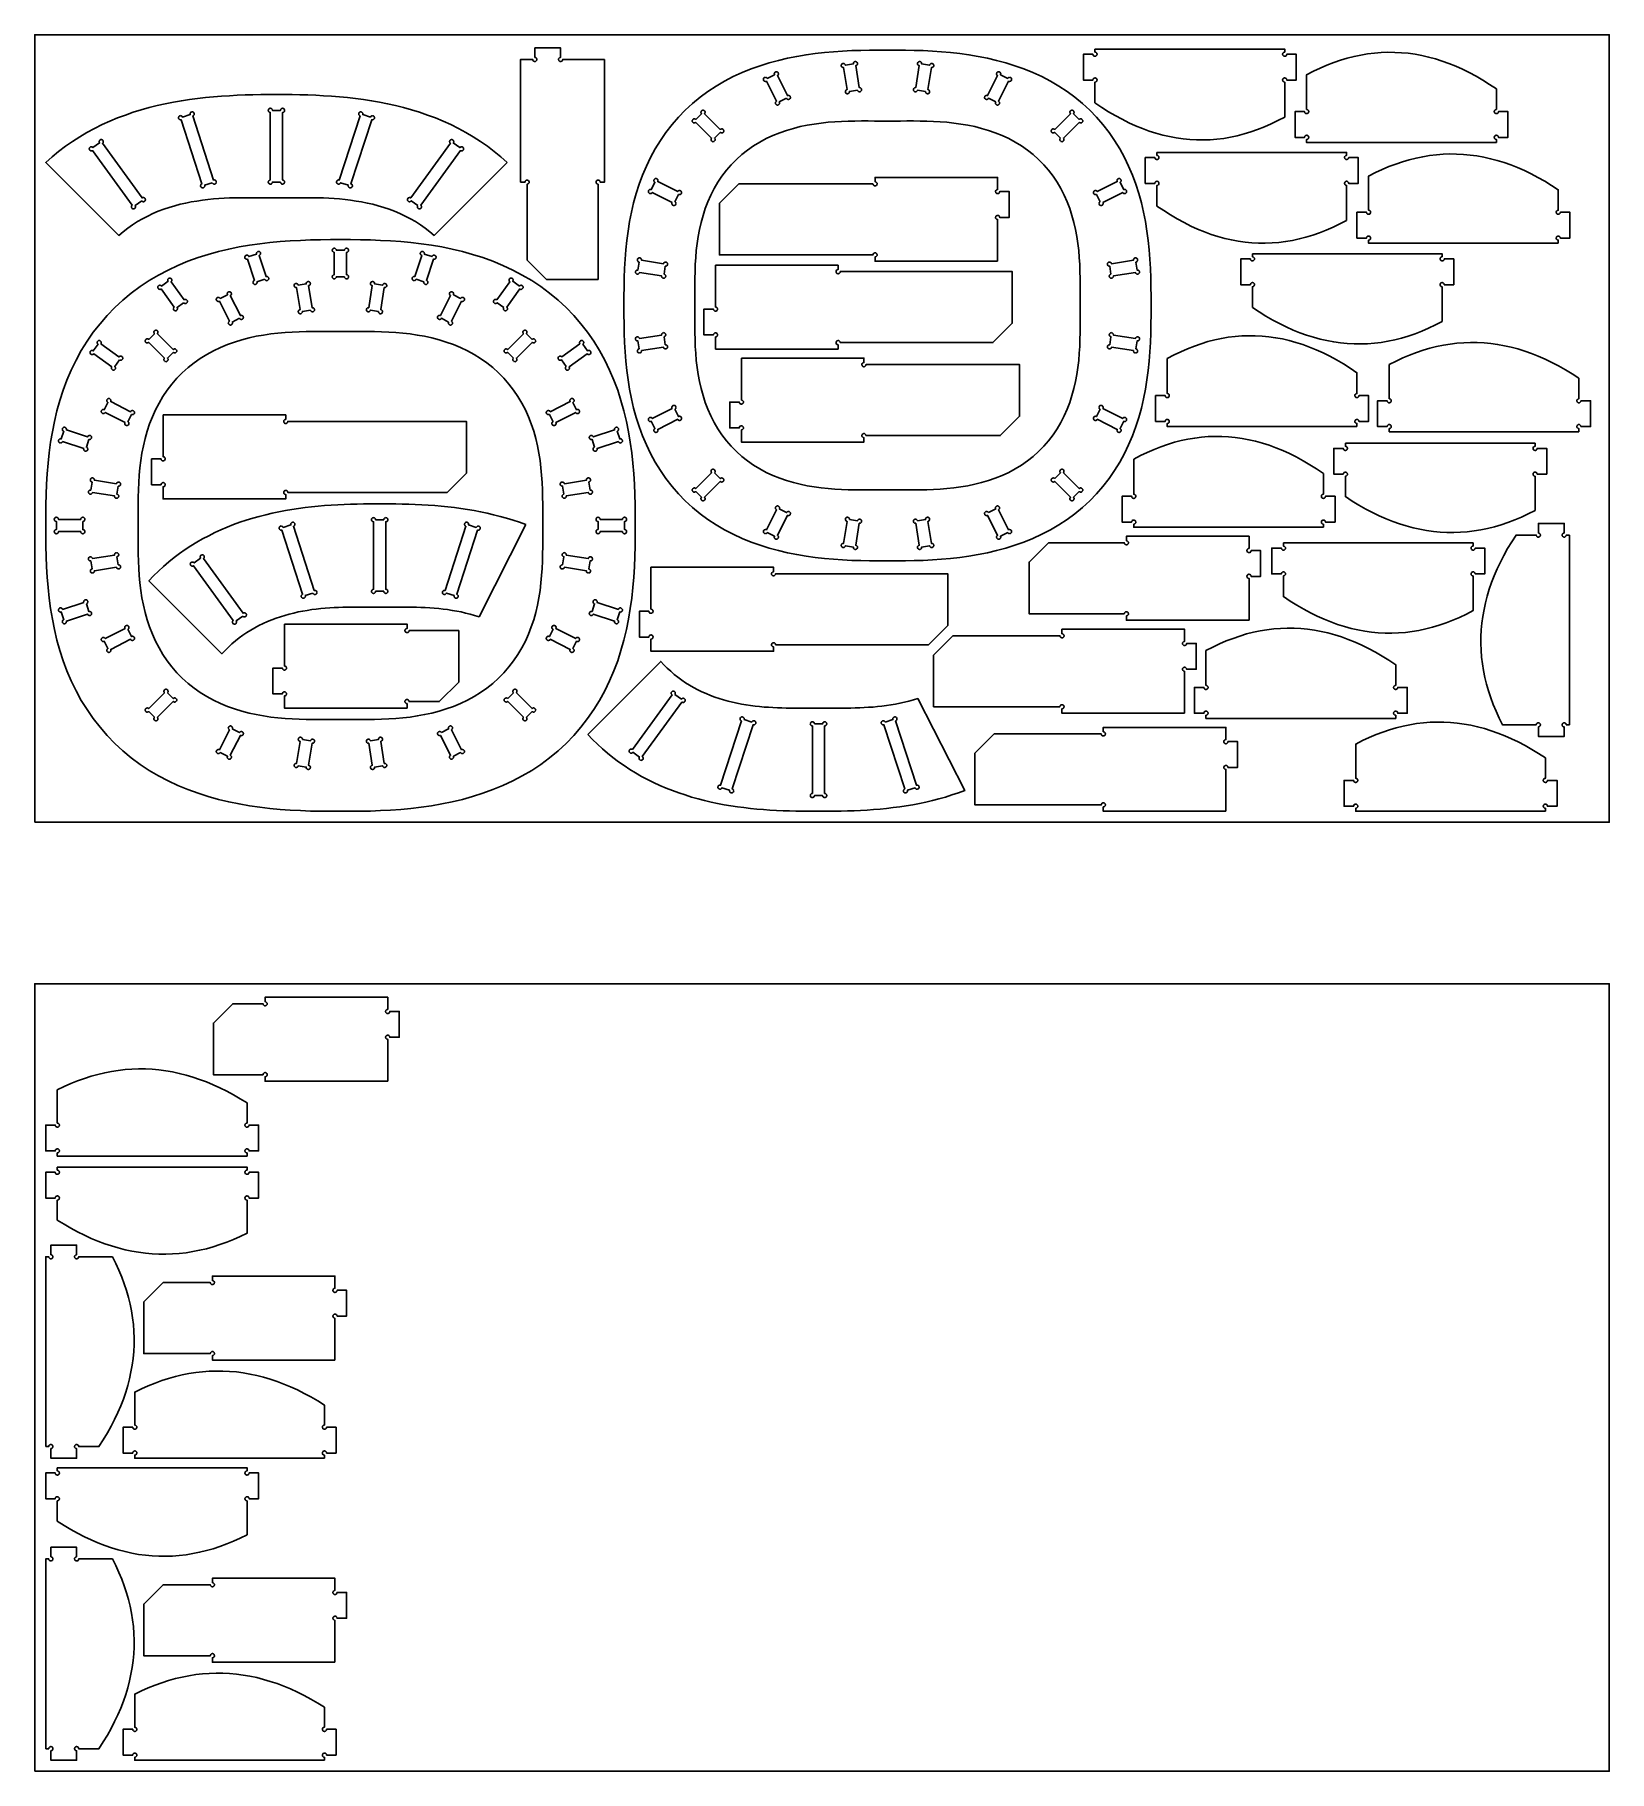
# Model space of a CAD drawing. Extents: x 0 to 2440, y -1470 to 1220.
import ezdxf

# ---------------------------------------------------------------- set-up
doc = ezdxf.new("R2010")
doc.units = 0
doc.layers.add('CUT', color=1, linetype='Continuous')
doc.layers.add('REFERENCE-SHEET', color=8, linetype='Continuous')

msp = doc.modelspace()

# ---------------------------------------------------------------- linework, layer by layer
at = {"layer": 'CUT'}
for points in [[(883, 1181.7), (818.2, 1181.7), (818.1, 1181), (817.9, 1180.4), (817.6, 1179.8), (817.1, 1179.3), (816.5, 1178.9), (815.9, 1178.6), (815.2, 1178.5), (814.5, 1178.5), (813.9, 1178.7), (813.3, 1179), (812.7, 1179.4), (812.3, 1180), (812, 1180.6), (811.8, 1181.3), (811.8, 1181.9), (811.9, 1182.6), (812.2, 1183.2), (812.6, 1183.8), (813.1, 1184.3), (813.7, 1184.6), (814.3, 1184.8), (815, 1184.9), (815, 1199.7), (775, 1199.7), (775, 1184.9), (775.7, 1184.8), (776.3, 1184.6), (776.9, 1184.3), (777.4, 1183.8), (777.8, 1183.2), (778.1, 1182.6), (778.2, 1181.9), (778.2, 1181.3), (778, 1180.6), (777.7, 1180), (777.3, 1179.4), (776.7, 1179), (776.1, 1178.7), (775.5, 1178.5), (774.8, 1178.5), (774.1, 1178.6), (773.5, 1178.9), (772.9, 1179.3), (772.4, 1179.8), (772.1, 1180.4), (771.9, 1181), (771.8, 1181.7), (753, 1181.7), (753, 991.7), (759.8, 991.7), (759.9, 992.4), (760.1, 993), (760.4, 993.6), (760.9, 994.1), (761.5, 994.5), (762.1, 994.8), (762.8, 994.9), (763.5, 994.9), (764.1, 994.7), (764.7, 994.4), (765.3, 994), (765.7, 993.4), (766, 992.8), (766.2, 992.2), (766.2, 991.5), (766.1, 990.8), (765.8, 990.2), (765.4, 989.6), (764.9, 989.1), (764.3, 988.8), (763.7, 988.6), (763, 988.5), (763, 871), (793, 841), (873, 841), (873, 988.5), (872.3, 988.6), (871.7, 988.8), (871.1, 989.1), (870.6, 989.6), (870.2, 990.2), (869.9, 990.8), (869.8, 991.5), (869.8, 992.2), (870, 992.8), (870.3, 993.4), (870.7, 994), (871.3, 994.4), (871.9, 994.7), (872.5, 994.9), (873.2, 994.9), (873.9, 994.8), (874.5, 994.5), (875.1, 994.1), (875.6, 993.6), (875.9, 993), (876.1, 992.4), (876.2, 991.7), (883, 991.7)], [(1730, 800.6), (1730, 814.9), (1729.8, 829.2), (1729.5, 843.5), (1729, 857.9), (1728.1, 872.3), (1727, 886.8), (1725.5, 901.3), (1723.6, 915.9), (1721.2, 930.5), (1718.3, 945), (1714.9, 959.5), (1710.9, 974), (1706.3, 988.3), (1701.1, 1002.4), (1695.2, 1016.3), (1688.6, 1030), (1681.4, 1043.3), (1673.4, 1056.3), (1664.8, 1068.8), (1655.4, 1080.8), (1645.4, 1092.3), (1634.8, 1103.2), (1623.7, 1113.5), (1611.9, 1123.1), (1599.7, 1132.1), (1587, 1140.5), (1574, 1148.1), (1560.6, 1155.1), (1546.9, 1161.4), (1533, 1167), (1519, 1172), (1504.8, 1176.5), (1490.6, 1180.3), (1476.3, 1183.7), (1462, 1186.5), (1447.7, 1188.9), (1433.4, 1190.9), (1419.2, 1192.5), (1405.1, 1193.7), (1391, 1194.7), (1377, 1195.4), (1363, 1195.8), (1349.2, 1196.1), (1335.3, 1196.2), (1321.5, 1196.2), (1307.7, 1196.2), (1293.8, 1196.1), (1280, 1195.8), (1266, 1195.4), (1252, 1194.7), (1237.9, 1193.7), (1223.8, 1192.5), (1209.6, 1190.9), (1195.3, 1188.9), (1181, 1186.5), (1166.7, 1183.7), (1152.4, 1180.3), (1138.2, 1176.5), (1124, 1172), (1110, 1167), (1096.1, 1161.4), (1082.4, 1155.1), (1069, 1148.1), (1056, 1140.5), (1043.3, 1132.1), (1031.1, 1123.1), (1019.3, 1113.5), (1008.2, 1103.2), (997.6, 1092.3), (987.6, 1080.8), (978.2, 1068.8), (969.6, 1056.3), (961.6, 1043.3), (954.4, 1030), (947.8, 1016.3), (941.9, 1002.4), (936.7, 988.3), (932.1, 974), (928.1, 959.5), (924.7, 945), (921.8, 930.5), (919.4, 915.9), (917.5, 901.3), (916, 886.8), (914.9, 872.3), (914, 857.9), (913.5, 843.5), (913.2, 829.2), (913, 814.9), (913, 800.6), (913, 786.3), (913.2, 772), (913.5, 757.7), (914, 743.3), (914.9, 728.9), (916, 714.4), (917.5, 699.9), (919.4, 685.3), (921.8, 670.7), (924.7, 656.2), (928.1, 641.7), (932.1, 627.2), (936.7, 612.9), (941.9, 598.8), (947.8, 584.9), (954.4, 571.2), (961.6, 557.9), (969.6, 544.9), (978.2, 532.4), (987.6, 520.4), (997.6, 508.9), (1008.2, 498), (1019.3, 487.7), (1031.1, 478.1), (1043.3, 469.1), (1056, 460.7), (1069, 453.1), (1082.4, 446.1), (1096.1, 439.8), (1110, 434.2), (1124, 429.2), (1138.2, 424.7), (1152.4, 420.9), (1166.7, 417.5), (1181, 414.7), (1195.3, 412.3), (1209.6, 410.3), (1223.8, 408.7), (1237.9, 407.5), (1252, 406.5), (1266, 405.8), (1280, 405.4), (1293.8, 405.1), (1307.7, 405), (1321.5, 405), (1335.3, 405), (1349.2, 405.1), (1363, 405.4), (1377, 405.8), (1391, 406.5), (1405.1, 407.5), (1419.2, 408.7), (1433.4, 410.3), (1447.7, 412.3), (1462, 414.7), (1476.3, 417.5), (1490.6, 420.9), (1504.8, 424.7), (1519, 429.2), (1533, 434.2), (1546.9, 439.8), (1560.6, 446.1), (1574, 453.1), (1587, 460.7), (1599.7, 469.1), (1611.9, 478.1), (1623.7, 487.7), (1634.8, 498), (1645.4, 508.9), (1655.4, 520.4), (1664.8, 532.4), (1673.4, 544.9), (1681.4, 557.9), (1688.6, 571.2), (1695.2, 584.9), (1701.1, 598.8), (1706.3, 612.9), (1710.9, 627.2), (1714.9, 641.7), (1718.3, 656.2), (1721.2, 670.7), (1723.6, 685.3), (1725.5, 699.9), (1727, 714.4), (1728.1, 728.9), (1729, 743.3), (1729.5, 757.7), (1729.8, 772), (1730, 786.3)], [(1643, 1197.8), (1643, 1193), (1643.7, 1193), (1644.3, 1192.8), (1644.9, 1192.4), (1645.4, 1191.9), (1645.8, 1191.4), (1646.1, 1190.7), (1646.2, 1190.1), (1646.2, 1189.4), (1646, 1188.7), (1645.7, 1188.1), (1645.3, 1187.6), (1644.7, 1187.2), (1644.1, 1186.8), (1643.5, 1186.7), (1642.8, 1186.7), (1642.1, 1186.8), (1641.5, 1187), (1640.9, 1187.4), (1640.4, 1187.9), (1640.1, 1188.5), (1639.9, 1189.2), (1639.8, 1189.8), (1625, 1189.8), (1625, 1149.8), (1639.8, 1149.8), (1639.9, 1150.5), (1640.1, 1151.2), (1640.4, 1151.8), (1640.9, 1152.3), (1641.5, 1152.7), (1642.1, 1152.9), (1642.8, 1153), (1643.5, 1153), (1644.1, 1152.8), (1644.7, 1152.5), (1645.3, 1152.1), (1645.7, 1151.6), (1646, 1151), (1646.2, 1150.3), (1646.2, 1149.6), (1646.1, 1148.9), (1645.8, 1148.3), (1645.4, 1147.7), (1644.9, 1147.3), (1644.3, 1146.9), (1643.7, 1146.7), (1643, 1146.6), (1643, 1114.6), (1653.5, 1107.5), (1664, 1100.8), (1674.5, 1094.7), (1685, 1089), (1695.5, 1083.7), (1706, 1078.9), (1716.5, 1074.6), (1727, 1070.8), (1737.5, 1067.5), (1748, 1064.6), (1758.5, 1062.1), (1769, 1060.2), (1779.5, 1058.7), (1790, 1057.6), (1800.5, 1057.1), (1811, 1057), (1821.5, 1057.4), (1832, 1058.2), (1842.5, 1059.5), (1853, 1061.3), (1863.5, 1063.6), (1874, 1066.3), (1884.5, 1069.5), (1895, 1073.1), (1905.5, 1077.2), (1916, 1081.8), (1926.5, 1086.9), (1937, 1092.4), (1937, 1146.6), (1936.3, 1146.7), (1935.7, 1146.9), (1935.1, 1147.3), (1934.6, 1147.7), (1934.2, 1148.3), (1933.9, 1148.9), (1933.8, 1149.6), (1933.8, 1150.3), (1934, 1151), (1934.3, 1151.6), (1934.7, 1152.1), (1935.3, 1152.5), (1935.9, 1152.8), (1936.5, 1153), (1937.2, 1153), (1937.9, 1152.9), (1938.5, 1152.7), (1939.1, 1152.3), (1939.6, 1151.8), (1939.9, 1151.2), (1940.1, 1150.5), (1940.2, 1149.8), (1955, 1149.8), (1955, 1189.8), (1940.2, 1189.8), (1940.1, 1189.2), (1939.9, 1188.5), (1939.6, 1187.9), (1939.1, 1187.4), (1938.5, 1187), (1937.9, 1186.8), (1937.2, 1186.7), (1936.5, 1186.7), (1935.9, 1186.8), (1935.3, 1187.2), (1934.7, 1187.6), (1934.3, 1188.1), (1934, 1188.7), (1933.8, 1189.4), (1933.8, 1190.1), (1933.9, 1190.7), (1934.2, 1191.4), (1934.6, 1191.9), (1935.1, 1192.4), (1935.7, 1192.8), (1936.3, 1193), (1937, 1193), (1937, 1197.8)], [(2265, 1053), (2265, 1057.8), (2264.3, 1057.9), (2263.7, 1058.1), (2263.1, 1058.4), (2262.6, 1058.9), (2262.2, 1059.5), (2261.9, 1060.1), (2261.8, 1060.8), (2261.8, 1061.5), (2262, 1062.1), (2262.3, 1062.7), (2262.7, 1063.3), (2263.3, 1063.7), (2263.9, 1064), (2264.5, 1064.2), (2265.2, 1064.2), (2265.9, 1064.1), (2266.5, 1063.8), (2267.1, 1063.4), (2267.6, 1062.9), (2267.9, 1062.3), (2268.1, 1061.7), (2268.2, 1061), (2283, 1061), (2283, 1101), (2268.2, 1101), (2268.1, 1100.3), (2267.9, 1099.7), (2267.6, 1099.1), (2267.1, 1098.6), (2266.5, 1098.2), (2265.9, 1097.9), (2265.2, 1097.8), (2264.5, 1097.8), (2263.9, 1098), (2263.3, 1098.3), (2262.7, 1098.7), (2262.3, 1099.3), (2262, 1099.9), (2261.8, 1100.5), (2261.8, 1101.2), (2261.9, 1101.9), (2262.2, 1102.5), (2262.6, 1103.1), (2263.1, 1103.6), (2263.7, 1103.9), (2264.3, 1104.1), (2265, 1104.2), (2265, 1136.1), (2254.5, 1143.1), (2244, 1149.6), (2233.5, 1155.7), (2223, 1161.3), (2212.5, 1166.5), (2202, 1171.2), (2191.5, 1175.4), (2181, 1179.2), (2170.5, 1182.5), (2160, 1185.4), (2149.5, 1187.8), (2139, 1189.7), (2128.5, 1191.2), (2118, 1192.2), (2107.5, 1192.7), (2097, 1192.8), (2086.5, 1192.4), (2076, 1191.6), (2065.5, 1190.3), (2055, 1188.6), (2044.5, 1186.3), (2034, 1183.7), (2023.5, 1180.5), (2013, 1176.9), (2002.5, 1172.9), (1992, 1168.3), (1981.5, 1163.4), (1971, 1157.9), (1971, 1104.2), (1971.7, 1104.1), (1972.3, 1103.9), (1972.9, 1103.6), (1973.4, 1103.1), (1973.8, 1102.5), (1974.1, 1101.9), (1974.2, 1101.2), (1974.2, 1100.5), (1974, 1099.9), (1973.7, 1099.3), (1973.3, 1098.7), (1972.7, 1098.3), (1972.1, 1098), (1971.5, 1097.8), (1970.8, 1097.8), (1970.1, 1097.9), (1969.5, 1098.2), (1968.9, 1098.6), (1968.4, 1099.1), (1968.1, 1099.7), (1967.9, 1100.3), (1967.8, 1101), (1953, 1101), (1953, 1061), (1967.8, 1061), (1967.9, 1061.7), (1968.1, 1062.3), (1968.4, 1062.9), (1968.9, 1063.4), (1969.5, 1063.8), (1970.1, 1064.1), (1970.8, 1064.2), (1971.5, 1064.2), (1972.1, 1064), (1972.7, 1063.7), (1973.3, 1063.3), (1973.7, 1062.7), (1974, 1062.1), (1974.2, 1061.5), (1974.2, 1060.8), (1974.1, 1060.1), (1973.8, 1059.5), (1973.4, 1058.9), (1972.9, 1058.4), (1972.3, 1058.1), (1971.7, 1057.9), (1971, 1057.8), (1971, 1053)], [(1165.1, 1121.5), (1165.4, 1120.9), (1165.9, 1120.4), (1166.5, 1120.1), (1167.1, 1119.8), (1167.8, 1119.8), (1168.5, 1119.8), (1169.2, 1120), (1169.8, 1120.3), (1170.3, 1120.8), (1170.7, 1121.3), (1171, 1122), (1171.1, 1122.6), (1171.1, 1123.3), (1170.9, 1124), (1170.7, 1124.6), (1170.2, 1125.2), (1169.7, 1125.6), (1169.1, 1125.9), (1168.5, 1126.1), (1167.8, 1126.2), (1167.1, 1126), (1166.5, 1125.8), (1150.8, 1156.6), (1151.3, 1157), (1151.8, 1157.5), (1152.2, 1158.1), (1152.4, 1158.7), (1152.5, 1159.4), (1152.4, 1160.1), (1152.2, 1160.7), (1151.9, 1161.3), (1151.5, 1161.8), (1150.9, 1162.2), (1150.3, 1162.5), (1149.6, 1162.7), (1148.9, 1162.7), (1148.3, 1162.5), (1147.6, 1162.2), (1147.1, 1161.8), (1146.7, 1161.3), (1146.3, 1160.7), (1146.1, 1160), (1146.1, 1159.3), (1146.2, 1158.7), (1146.5, 1158), (1135.2, 1152.3), (1134.8, 1152.9), (1134.4, 1153.4), (1133.8, 1153.7), (1133.1, 1154), (1132.5, 1154.1), (1131.8, 1154), (1131.1, 1153.8), (1130.5, 1153.5), (1130, 1153), (1129.6, 1152.5), (1129.3, 1151.8), (1129.2, 1151.2), (1129.2, 1150.5), (1129.3, 1149.8), (1129.6, 1149.2), (1130, 1148.7), (1130.6, 1148.2), (1131.2, 1147.9), (1131.8, 1147.7), (1132.5, 1147.7), (1133.2, 1147.8), (1133.8, 1148), (1149.5, 1117.2), (1149, 1116.8), (1148.5, 1116.3), (1148.1, 1115.7), (1147.9, 1115.1), (1147.8, 1114.4), (1147.8, 1113.7), (1148, 1113.1), (1148.4, 1112.5), (1148.8, 1112), (1149.4, 1111.6), (1150, 1111.3), (1150.7, 1111.1), (1151.4, 1111.1), (1152, 1111.3), (1152.6, 1111.6), (1153.2, 1112), (1153.6, 1112.5), (1154, 1113.1), (1154.1, 1113.8), (1154.2, 1114.5), (1154.1, 1115.1), (1153.8, 1115.8)], [(1275, 1134.3), (1275.2, 1133.6), (1275.5, 1133), (1276, 1132.5), (1276.5, 1132.1), (1277.1, 1131.8), (1277.8, 1131.6), (1278.5, 1131.6), (1279.1, 1131.7), (1279.8, 1132), (1280.3, 1132.4), (1280.8, 1132.9), (1281.1, 1133.5), (1281.3, 1134.2), (1281.4, 1134.8), (1281.3, 1135.5), (1281.1, 1136.2), (1280.7, 1136.8), (1280.2, 1137.2), (1279.7, 1137.6), (1279, 1137.9), (1278.4, 1138), (1277.7, 1138), (1272.3, 1172.1), (1272.9, 1172.3), (1273.5, 1172.6), (1274.1, 1173.1), (1274.5, 1173.6), (1274.8, 1174.2), (1274.9, 1174.9), (1275, 1175.6), (1274.8, 1176.2), (1274.6, 1176.9), (1274.2, 1177.4), (1273.7, 1177.9), (1273.1, 1178.2), (1272.4, 1178.4), (1271.7, 1178.5), (1271, 1178.4), (1270.4, 1178.2), (1269.8, 1177.8), (1269.3, 1177.4), (1268.9, 1176.8), (1268.7, 1176.2), (1268.6, 1175.5), (1268.6, 1174.8), (1256.2, 1172.8), (1256, 1173.5), (1255.7, 1174.1), (1255.2, 1174.6), (1254.7, 1175), (1254.1, 1175.3), (1253.4, 1175.5), (1252.7, 1175.5), (1252.1, 1175.4), (1251.4, 1175.1), (1250.9, 1174.7), (1250.4, 1174.2), (1250.1, 1173.6), (1249.9, 1173), (1249.8, 1172.3), (1249.9, 1171.6), (1250.1, 1171), (1250.5, 1170.4), (1250.9, 1169.9), (1251.5, 1169.5), (1252.1, 1169.2), (1252.8, 1169.1), (1253.5, 1169.2), (1258.9, 1135), (1258.3, 1134.8), (1257.7, 1134.5), (1257.1, 1134.1), (1256.7, 1133.5), (1256.4, 1132.9), (1256.2, 1132.2), (1256.2, 1131.6), (1256.4, 1130.9), (1256.6, 1130.3), (1257, 1129.7), (1257.5, 1129.2), (1258.1, 1128.9), (1258.8, 1128.7), (1259.5, 1128.6), (1260.1, 1128.7), (1260.8, 1128.9), (1261.4, 1129.3), (1261.9, 1129.8), (1262.3, 1130.3), (1262.5, 1131), (1262.6, 1131.6), (1262.6, 1132.3)], [(1380.4, 1132.3), (1380.4, 1131.6), (1380.5, 1131), (1380.7, 1130.3), (1381.1, 1129.8), (1381.6, 1129.3), (1382.2, 1128.9), (1382.9, 1128.7), (1383.5, 1128.6), (1384.2, 1128.7), (1384.9, 1128.9), (1385.5, 1129.2), (1386, 1129.7), (1386.4, 1130.3), (1386.6, 1130.9), (1386.8, 1131.6), (1386.8, 1132.2), (1386.6, 1132.9), (1386.3, 1133.5), (1385.9, 1134.1), (1385.3, 1134.5), (1384.7, 1134.8), (1384.1, 1135), (1389.5, 1169.2), (1390.2, 1169.1), (1390.9, 1169.2), (1391.5, 1169.5), (1392.1, 1169.9), (1392.5, 1170.4), (1392.9, 1171), (1393.1, 1171.6), (1393.2, 1172.3), (1393.1, 1173), (1392.9, 1173.6), (1392.6, 1174.2), (1392.1, 1174.7), (1391.6, 1175.1), (1390.9, 1175.4), (1390.3, 1175.5), (1389.6, 1175.5), (1388.9, 1175.3), (1388.3, 1175), (1387.8, 1174.6), (1387.3, 1174.1), (1387, 1173.5), (1386.8, 1172.8), (1374.4, 1174.8), (1374.4, 1175.5), (1374.3, 1176.2), (1374.1, 1176.8), (1373.7, 1177.4), (1373.2, 1177.8), (1372.6, 1178.2), (1372, 1178.4), (1371.3, 1178.5), (1370.6, 1178.4), (1369.9, 1178.2), (1369.3, 1177.9), (1368.8, 1177.4), (1368.4, 1176.9), (1368.2, 1176.2), (1368, 1175.6), (1368.1, 1174.9), (1368.2, 1174.2), (1368.5, 1173.6), (1368.9, 1173.1), (1369.5, 1172.6), (1370.1, 1172.3), (1370.7, 1172.1), (1365.3, 1138), (1364.6, 1138), (1364, 1137.9), (1363.3, 1137.6), (1362.8, 1137.2), (1362.3, 1136.8), (1361.9, 1136.2), (1361.7, 1135.5), (1361.6, 1134.8), (1361.7, 1134.2), (1361.9, 1133.5), (1362.2, 1132.9), (1362.7, 1132.4), (1363.2, 1132), (1363.9, 1131.7), (1364.5, 1131.6), (1365.2, 1131.6), (1365.9, 1131.8), (1366.5, 1132.1), (1367, 1132.5), (1367.5, 1133), (1367.8, 1133.6), (1368, 1134.3)], [(1489.2, 1115.8), (1488.9, 1115.1), (1488.8, 1114.5), (1488.9, 1113.8), (1489, 1113.1), (1489.4, 1112.5), (1489.8, 1112), (1490.4, 1111.6), (1491, 1111.3), (1491.6, 1111.1), (1492.3, 1111.1), (1493, 1111.3), (1493.6, 1111.6), (1494.2, 1112), (1494.6, 1112.5), (1495, 1113.1), (1495.2, 1113.7), (1495.2, 1114.4), (1495.1, 1115.1), (1494.9, 1115.7), (1494.5, 1116.3), (1494, 1116.8), (1493.5, 1117.2), (1509.2, 1148), (1509.8, 1147.8), (1510.5, 1147.7), (1511.2, 1147.7), (1511.8, 1147.9), (1512.4, 1148.2), (1513, 1148.7), (1513.4, 1149.2), (1513.7, 1149.8), (1513.8, 1150.5), (1513.8, 1151.2), (1513.7, 1151.8), (1513.4, 1152.5), (1513, 1153), (1512.5, 1153.5), (1511.9, 1153.8), (1511.2, 1154), (1510.5, 1154.1), (1509.9, 1154), (1509.2, 1153.7), (1508.6, 1153.4), (1508.2, 1152.9), (1507.8, 1152.3), (1496.5, 1158), (1496.8, 1158.7), (1496.9, 1159.3), (1496.9, 1160), (1496.7, 1160.7), (1496.3, 1161.3), (1495.9, 1161.8), (1495.4, 1162.2), (1494.7, 1162.5), (1494.1, 1162.7), (1493.4, 1162.7), (1492.7, 1162.5), (1492.1, 1162.2), (1491.5, 1161.8), (1491.1, 1161.3), (1490.8, 1160.7), (1490.6, 1160.1), (1490.5, 1159.4), (1490.6, 1158.7), (1490.8, 1158.1), (1491.2, 1157.5), (1491.7, 1157), (1492.2, 1156.6), (1476.5, 1125.8), (1475.9, 1126), (1475.2, 1126.2), (1474.5, 1126.1), (1473.9, 1125.9), (1473.3, 1125.6), (1472.8, 1125.2), (1472.3, 1124.6), (1472.1, 1124), (1471.9, 1123.3), (1471.9, 1122.6), (1472, 1122), (1472.3, 1121.3), (1472.7, 1120.8), (1473.2, 1120.3), (1473.8, 1120), (1474.5, 1119.8), (1475.2, 1119.8), (1475.9, 1119.8), (1476.5, 1120.1), (1477.1, 1120.4), (1477.6, 1120.9), (1477.9, 1121.5)], [(732.2, 1022.1), (722.3, 1030.9), (712.1, 1039.3), (701.5, 1047.3), (690.7, 1054.8), (679.6, 1061.9), (668.2, 1068.6), (656.6, 1074.8), (644.9, 1080.7), (633, 1086.1), (620.9, 1091.1), (608.7, 1095.6), (596.4, 1099.8), (584.1, 1103.7), (571.7, 1107.1), (559.3, 1110.3), (546.8, 1113.1), (534.3, 1115.5), (521.9, 1117.7), (509.4, 1119.6), (497, 1121.3), (484.6, 1122.7), (472.3, 1123.9), (459.9, 1124.8), (447.7, 1125.6), (435.4, 1126.2), (423.2, 1126.7), (411, 1127), (398.9, 1127.2), (386.7, 1127.3), (374.6, 1127.3), (362.5, 1127.3), (350.4, 1127.2), (338.2, 1127), (326, 1126.7), (313.8, 1126.2), (301.6, 1125.6), (289.3, 1124.8), (277, 1123.9), (264.6, 1122.7), (252.2, 1121.3), (239.8, 1119.6), (227.4, 1117.7), (214.9, 1115.5), (202.4, 1113.1), (190, 1110.3), (177.6, 1107.1), (165.2, 1103.7), (152.8, 1099.8), (140.5, 1095.6), (128.4, 1091.1), (116.3, 1086.1), (104.4, 1080.7), (92.6, 1074.8), (81, 1068.6), (69.7, 1061.9), (58.6, 1054.8), (47.7, 1047.3), (37.1, 1039.3), (26.9, 1030.9), (17, 1022.1), (130.1, 909), (137, 914.9), (144.2, 920.4), (151.6, 925.6), (159.2, 930.5), (167.1, 935), (175.1, 939.2), (183.2, 943), (191.5, 946.5), (199.9, 949.6), (208.4, 952.5), (216.9, 955), (225.4, 957.3), (234, 959.3), (242.6, 961), (251.2, 962.4), (259.8, 963.7), (268.3, 964.7), (276.8, 965.6), (285.3, 966.2), (293.6, 966.7), (302, 967.1), (310.2, 967.4), (318.5, 967.5), (326.6, 967.6), (334.7, 967.6), (342.8, 967.6), (350.8, 967.5), (358.8, 967.4), (366.7, 967.3), (374.6, 967.3), (382.6, 967.3), (390.5, 967.4), (398.5, 967.5), (406.5, 967.6), (414.5, 967.6), (422.6, 967.6), (430.8, 967.5), (439, 967.4), (447.3, 967.1), (455.6, 966.7), (464, 966.2), (472.4, 965.6), (480.9, 964.7), (489.5, 963.7), (498, 962.4), (506.6, 961), (515.2, 959.3), (523.8, 957.3), (532.4, 955), (540.9, 952.5), (549.4, 949.6), (557.7, 946.5), (566, 943), (574.2, 939.2), (582.2, 935), (590, 930.5), (597.6, 925.6), (605, 920.4), (612.2, 914.9), (619.1, 909)], [(380.9, 991.8), (381, 991.1), (381.2, 990.5), (381.6, 989.9), (382, 989.4), (382.6, 989), (383.2, 988.7), (383.9, 988.6), (384.6, 988.6), (385.2, 988.8), (385.9, 989.1), (386.4, 989.5), (386.8, 990.1), (387.1, 990.7), (387.3, 991.4), (387.3, 992), (387.2, 992.7), (386.9, 993.3), (386.5, 993.9), (386, 994.4), (385.5, 994.7), (384.8, 994.9), (384.1, 995), (384.1, 1099.6), (384.8, 1099.7), (385.5, 1099.9), (386, 1100.3), (386.5, 1100.7), (386.9, 1101.3), (387.2, 1101.9), (387.3, 1102.6), (387.3, 1103.3), (387.1, 1103.9), (386.8, 1104.5), (386.4, 1105.1), (385.9, 1105.5), (385.2, 1105.8), (384.6, 1106), (383.9, 1106), (383.2, 1105.9), (382.6, 1105.6), (382, 1105.2), (381.6, 1104.7), (381.2, 1104.1), (381, 1103.5), (380.9, 1102.8), (368.3, 1102.8), (368.3, 1103.5), (368, 1104.1), (367.7, 1104.7), (367.2, 1105.2), (366.7, 1105.6), (366, 1105.9), (365.4, 1106), (364.7, 1106), (364, 1105.8), (363.4, 1105.5), (362.9, 1105.1), (362.4, 1104.5), (362.1, 1103.9), (362, 1103.3), (361.9, 1102.6), (362.1, 1101.9), (362.3, 1101.3), (362.7, 1100.7), (363.2, 1100.3), (363.8, 1099.9), (364.4, 1099.7), (365.1, 1099.6), (365.1, 995), (364.4, 994.9), (363.8, 994.7), (363.2, 994.4), (362.7, 993.9), (362.3, 993.3), (362.1, 992.7), (361.9, 992), (362, 991.4), (362.1, 990.7), (362.4, 990.1), (362.9, 989.5), (363.4, 989.1), (364, 988.8), (364.7, 988.6), (365.4, 988.6), (366, 988.7), (366.7, 989), (367.2, 989.4), (367.7, 989.9), (368, 990.5), (368.3, 991.1), (368.3, 991.8)], [(1062.3, 1068.7), (1062.9, 1068.3), (1063.5, 1067.9), (1064.1, 1067.8), (1064.8, 1067.8), (1065.5, 1067.9), (1066.1, 1068.1), (1066.7, 1068.5), (1067.2, 1069), (1067.5, 1069.6), (1067.7, 1070.3), (1067.8, 1070.9), (1067.7, 1071.6), (1067.5, 1072.3), (1067.2, 1072.9), (1066.7, 1073.4), (1066.1, 1073.8), (1065.5, 1074), (1064.8, 1074.1), (1064.1, 1074.1), (1063.5, 1073.9), (1062.9, 1073.6), (1062.3, 1073.2), (1037.9, 1097.7), (1038.3, 1098.2), (1038.6, 1098.8), (1038.8, 1099.5), (1038.8, 1100.2), (1038.7, 1100.8), (1038.4, 1101.5), (1038, 1102), (1037.5, 1102.5), (1036.9, 1102.8), (1036.3, 1103.1), (1035.6, 1103.1), (1034.9, 1103.1), (1034.3, 1102.8), (1033.7, 1102.5), (1033.2, 1102), (1032.8, 1101.5), (1032.5, 1100.8), (1032.4, 1100.2), (1032.4, 1099.5), (1032.6, 1098.8), (1032.9, 1098.2), (1033.3, 1097.7), (1024.4, 1088.8), (1023.9, 1089.2), (1023.3, 1089.5), (1022.6, 1089.7), (1021.9, 1089.7), (1021.3, 1089.6), (1020.6, 1089.3), (1020.1, 1088.9), (1019.6, 1088.4), (1019.3, 1087.8), (1019, 1087.2), (1019, 1086.5), (1019, 1085.8), (1019.3, 1085.2), (1019.6, 1084.6), (1020.1, 1084.1), (1020.6, 1083.7), (1021.3, 1083.4), (1021.9, 1083.3), (1022.6, 1083.3), (1023.3, 1083.5), (1023.9, 1083.8), (1024.4, 1084.2), (1048.9, 1059.8), (1048.5, 1059.2), (1048.2, 1058.6), (1048, 1058), (1048, 1057.3), (1048.1, 1056.6), (1048.3, 1056), (1048.7, 1055.4), (1049.2, 1054.9), (1049.8, 1054.6), (1050.5, 1054.4), (1051.2, 1054.3), (1051.8, 1054.4), (1052.5, 1054.6), (1053.1, 1054.9), (1053.6, 1055.4), (1054, 1056), (1054.2, 1056.6), (1054.3, 1057.3), (1054.3, 1058), (1054.2, 1058.6), (1053.8, 1059.2), (1053.4, 1059.8)], [(1589.6, 1059.8), (1589.2, 1059.2), (1588.8, 1058.6), (1588.7, 1058), (1588.7, 1057.3), (1588.8, 1056.6), (1589, 1056), (1589.4, 1055.4), (1589.9, 1054.9), (1590.5, 1054.6), (1591.2, 1054.4), (1591.8, 1054.3), (1592.5, 1054.4), (1593.2, 1054.6), (1593.8, 1054.9), (1594.3, 1055.4), (1594.7, 1056), (1594.9, 1056.6), (1595, 1057.3), (1595, 1058), (1594.8, 1058.6), (1594.5, 1059.2), (1594.1, 1059.8), (1618.6, 1084.2), (1619.1, 1083.8), (1619.7, 1083.5), (1620.4, 1083.3), (1621.1, 1083.3), (1621.7, 1083.4), (1622.4, 1083.7), (1622.9, 1084.1), (1623.4, 1084.6), (1623.7, 1085.2), (1624, 1085.8), (1624, 1086.5), (1624, 1087.2), (1623.7, 1087.8), (1623.4, 1088.4), (1622.9, 1088.9), (1622.4, 1089.3), (1621.7, 1089.6), (1621.1, 1089.7), (1620.4, 1089.7), (1619.7, 1089.5), (1619.1, 1089.2), (1618.6, 1088.8), (1609.7, 1097.7), (1610.1, 1098.2), (1610.4, 1098.8), (1610.6, 1099.5), (1610.6, 1100.2), (1610.5, 1100.8), (1610.2, 1101.5), (1609.8, 1102), (1609.3, 1102.5), (1608.7, 1102.8), (1608.1, 1103.1), (1607.4, 1103.1), (1606.7, 1103.1), (1606.1, 1102.8), (1605.5, 1102.5), (1605, 1102), (1604.6, 1101.5), (1604.3, 1100.8), (1604.2, 1100.2), (1604.2, 1099.5), (1604.4, 1098.8), (1604.7, 1098.2), (1605.1, 1097.7), (1580.7, 1073.2), (1580.1, 1073.6), (1579.5, 1073.9), (1578.9, 1074.1), (1578.2, 1074.1), (1577.5, 1074), (1576.9, 1073.8), (1576.3, 1073.4), (1575.8, 1072.9), (1575.5, 1072.3), (1575.3, 1071.6), (1575.2, 1070.9), (1575.3, 1070.3), (1575.5, 1069.6), (1575.8, 1069), (1576.3, 1068.5), (1576.9, 1068.1), (1577.5, 1067.9), (1578.2, 1067.8), (1578.9, 1067.8), (1579.5, 1067.9), (1580.1, 1068.3), (1580.7, 1068.7)], [(275.2, 990.8), (275.5, 990.2), (275.9, 989.6), (276.4, 989.2), (277, 988.8), (277.7, 988.6), (278.4, 988.6), (279, 988.7), (279.7, 988.9), (280.3, 989.3), (280.8, 989.8), (281.1, 990.3), (281.4, 991), (281.5, 991.7), (281.4, 992.3), (281.2, 993), (280.9, 993.6), (280.5, 994.1), (279.9, 994.5), (279.3, 994.8), (278.6, 995), (278, 995), (277.3, 994.8), (245, 1094.3), (245.6, 1094.6), (246.1, 1095), (246.6, 1095.5), (246.9, 1096.1), (247.1, 1096.8), (247.2, 1097.5), (247.1, 1098.1), (246.8, 1098.8), (246.5, 1099.4), (246, 1099.8), (245.4, 1100.2), (244.8, 1100.5), (244.1, 1100.6), (243.4, 1100.5), (242.8, 1100.3), (242.2, 1100), (241.6, 1099.6), (241.2, 1099), (240.9, 1098.4), (240.8, 1097.7), (240.8, 1097), (240.9, 1096.4), (228.9, 1092.5), (228.7, 1093.1), (228.3, 1093.7), (227.7, 1094.1), (227.1, 1094.4), (226.5, 1094.6), (225.8, 1094.7), (225.1, 1094.6), (224.5, 1094.4), (223.9, 1094), (223.4, 1093.5), (223.1, 1092.9), (222.8, 1092.3), (222.7, 1091.6), (222.7, 1090.9), (222.9, 1090.3), (223.3, 1089.7), (223.7, 1089.2), (224.2, 1088.8), (224.9, 1088.5), (225.5, 1088.3), (226.2, 1088.3), (226.9, 1088.4), (259.2, 989), (258.6, 988.7), (258, 988.3), (257.6, 987.8), (257.3, 987.2), (257.1, 986.5), (257, 985.8), (257.1, 985.2), (257.3, 984.5), (257.7, 983.9), (258.2, 983.4), (258.8, 983.1), (259.4, 982.8), (260.1, 982.7), (260.7, 982.8), (261.4, 983), (262, 983.3), (262.5, 983.7), (262.9, 984.3), (263.2, 984.9), (263.4, 985.6), (263.4, 986.2), (263.2, 986.9)], [(486, 986.9), (485.9, 986.2), (485.9, 985.6), (486, 984.9), (486.3, 984.3), (486.7, 983.7), (487.2, 983.3), (487.8, 983), (488.5, 982.8), (489.2, 982.7), (489.9, 982.8), (490.5, 983.1), (491.1, 983.4), (491.6, 983.9), (491.9, 984.5), (492.2, 985.2), (492.2, 985.8), (492.2, 986.5), (492, 987.2), (491.7, 987.8), (491.2, 988.3), (490.7, 988.7), (490, 989), (522.4, 1088.4), (523, 1088.3), (523.7, 1088.3), (524.4, 1088.5), (525, 1088.8), (525.5, 1089.2), (526, 1089.7), (526.3, 1090.3), (526.5, 1090.9), (526.5, 1091.6), (526.4, 1092.3), (526.2, 1092.9), (525.8, 1093.5), (525.3, 1094), (524.8, 1094.4), (524.1, 1094.6), (523.4, 1094.7), (522.8, 1094.6), (522.1, 1094.4), (521.5, 1094.1), (521, 1093.7), (520.6, 1093.1), (520.3, 1092.5), (508.3, 1096.4), (508.5, 1097), (508.5, 1097.7), (508.3, 1098.4), (508, 1099), (507.6, 1099.6), (507.1, 1100), (506.5, 1100.3), (505.8, 1100.5), (505.1, 1100.6), (504.5, 1100.5), (503.8, 1100.2), (503.3, 1099.8), (502.8, 1099.4), (502.4, 1098.8), (502.2, 1098.1), (502.1, 1097.5), (502.1, 1096.8), (502.3, 1096.1), (502.7, 1095.5), (503.1, 1095), (503.7, 1094.6), (504.3, 1094.3), (472, 994.8), (471.3, 995), (470.6, 995), (469.9, 994.8), (469.3, 994.5), (468.8, 994.1), (468.3, 993.6), (468, 993), (467.8, 992.3), (467.8, 991.7), (467.9, 991), (468.1, 990.3), (468.5, 989.8), (469, 989.3), (469.6, 988.9), (470.2, 988.7), (470.9, 988.6), (471.6, 988.6), (472.2, 988.8), (472.8, 989.2), (473.3, 989.6), (473.7, 990.2), (474, 990.8)], [(1620, 790.2), (1620.1, 779.7), (1620.1, 769.2), (1620, 758.6), (1619.8, 748), (1619.4, 737.3), (1618.7, 726.5), (1617.8, 715.6), (1616.6, 704.7), (1614.9, 693.8), (1612.9, 682.9), (1610.4, 672), (1607.4, 661.1), (1604, 650.4), (1599.9, 639.9), (1595.3, 629.5), (1590.2, 619.4), (1584.4, 609.6), (1578.1, 600.1), (1571.2, 591.1), (1563.7, 582.5), (1555.7, 574.4), (1547.2, 566.8), (1538.3, 559.8), (1529, 553.3), (1519.3, 547.4), (1509.3, 542.1), (1499.1, 537.3), (1488.6, 533.1), (1478, 529.5), (1467.4, 526.3), (1456.6, 523.6), (1445.8, 521.3), (1435.1, 519.5), (1424.3, 518), (1413.7, 516.9), (1403.1, 516), (1392.6, 515.5), (1382.2, 515.1), (1371.9, 514.9), (1361.7, 514.8), (1351.5, 514.8), (1341.5, 514.9), (1331.5, 515), (1321.5, 515), (1311.5, 515), (1301.5, 514.9), (1291.5, 514.8), (1281.3, 514.8), (1271.1, 514.9), (1260.8, 515.1), (1250.4, 515.5), (1239.9, 516), (1229.3, 516.9), (1218.7, 518), (1207.9, 519.5), (1197.2, 521.3), (1186.4, 523.6), (1175.6, 526.3), (1165, 529.5), (1154.4, 533.1), (1143.9, 537.3), (1133.7, 542.1), (1123.7, 547.4), (1114, 553.3), (1104.7, 559.8), (1095.8, 566.8), (1087.3, 574.4), (1079.3, 582.5), (1071.8, 591.1), (1064.9, 600.1), (1058.6, 609.6), (1052.8, 619.4), (1047.7, 629.5), (1043.1, 639.9), (1039, 650.4), (1035.6, 661.1), (1032.6, 672), (1030.1, 682.9), (1028.1, 693.8), (1026.4, 704.7), (1025.2, 715.6), (1024.3, 726.5), (1023.6, 737.3), (1023.2, 748), (1023, 758.6), (1022.9, 769.2), (1022.9, 779.7), (1023, 790.2), (1023, 800.6), (1023, 811), (1022.9, 821.5), (1022.9, 832), (1023, 842.6), (1023.2, 853.2), (1023.6, 863.9), (1024.3, 874.7), (1025.2, 885.6), (1026.4, 896.5), (1028.1, 907.4), (1030.1, 918.3), (1032.6, 929.2), (1035.6, 940.1), (1039, 950.8), (1043.1, 961.3), (1047.7, 971.7), (1052.8, 981.8), (1058.6, 991.6), (1064.9, 1001.1), (1071.8, 1010.1), (1079.3, 1018.7), (1087.3, 1026.8), (1095.8, 1034.4), (1104.7, 1041.4), (1114, 1047.9), (1123.7, 1053.8), (1133.7, 1059.1), (1143.9, 1063.9), (1154.4, 1068.1), (1165, 1071.7), (1175.6, 1074.9), (1186.4, 1077.6), (1197.2, 1079.9), (1207.9, 1081.7), (1218.7, 1083.2), (1229.3, 1084.3), (1239.9, 1085.2), (1250.4, 1085.7), (1260.8, 1086.1), (1271.1, 1086.3), (1281.3, 1086.4), (1291.5, 1086.4), (1301.5, 1086.3), (1311.5, 1086.2), (1321.5, 1086.2), (1331.5, 1086.2), (1341.5, 1086.3), (1351.5, 1086.4), (1361.7, 1086.4), (1371.9, 1086.3), (1382.2, 1086.1), (1392.6, 1085.7), (1403.1, 1085.2), (1413.7, 1084.3), (1424.3, 1083.2), (1435.1, 1081.7), (1445.8, 1079.9), (1456.6, 1077.6), (1467.4, 1074.9), (1478, 1071.7), (1488.6, 1068.1), (1499.1, 1063.9), (1509.3, 1059.1), (1519.3, 1053.8), (1529, 1047.9), (1538.3, 1041.4), (1547.2, 1034.4), (1555.7, 1026.8), (1563.7, 1018.7), (1571.2, 1010.1), (1578.1, 1001.1), (1584.4, 991.6), (1590.2, 981.8), (1595.3, 971.7), (1599.9, 961.3), (1604, 950.8), (1607.4, 940.1), (1610.4, 929.2), (1612.9, 918.3), (1614.9, 907.4), (1616.6, 896.5), (1617.8, 885.6), (1618.7, 874.7), (1619.4, 863.9), (1619.8, 853.2), (1620, 842.6), (1620.1, 832), (1620.1, 821.5), (1620, 811), (1620, 800.6)], [(165.8, 962.7), (166.2, 962.2), (166.8, 961.8), (167.4, 961.5), (168.1, 961.4), (168.8, 961.4), (169.4, 961.6), (170.1, 961.8), (170.6, 962.3), (171, 962.8), (171.3, 963.4), (171.5, 964.1), (171.6, 964.7), (171.4, 965.4), (171.2, 966.1), (170.8, 966.6), (170.3, 967.1), (169.7, 967.5), (169.1, 967.7), (168.4, 967.8), (167.7, 967.7), (167.1, 967.5), (166.5, 967.2), (105, 1051.8), (105.5, 1052.2), (105.9, 1052.8), (106.2, 1053.4), (106.3, 1054.1), (106.3, 1054.8), (106.1, 1055.4), (105.8, 1056.1), (105.4, 1056.6), (104.9, 1057), (104.3, 1057.3), (103.6, 1057.5), (102.9, 1057.6), (102.3, 1057.5), (101.6, 1057.2), (101.1, 1056.8), (100.6, 1056.3), (100.2, 1055.7), (100, 1055.1), (99.9, 1054.4), (100, 1053.7), (100.2, 1053.1), (100.5, 1052.5), (90.3, 1045.1), (89.9, 1045.6), (89.3, 1046), (88.7, 1046.3), (88, 1046.4), (87.3, 1046.4), (86.7, 1046.2), (86.1, 1045.9), (85.5, 1045.5), (85.1, 1045), (84.8, 1044.4), (84.6, 1043.7), (84.6, 1043), (84.7, 1042.3), (84.9, 1041.7), (85.3, 1041.1), (85.8, 1040.7), (86.4, 1040.3), (87, 1040.1), (87.7, 1040), (88.4, 1040.1), (89, 1040.3), (89.6, 1040.6), (151.1, 956), (150.6, 955.5), (150.2, 955), (149.9, 954.3), (149.8, 953.7), (149.8, 953), (150, 952.3), (150.3, 951.7), (150.7, 951.2), (151.2, 950.7), (151.8, 950.4), (152.5, 950.2), (153.2, 950.2), (153.9, 950.3), (154.5, 950.6), (155.1, 951), (155.5, 951.4), (155.9, 952), (156.1, 952.7), (156.2, 953.4), (156.1, 954), (155.9, 954.7), (155.6, 955.3)], [(593.7, 955.3), (593.3, 954.7), (593.1, 954), (593.1, 953.4), (593.1, 952.7), (593.4, 952), (593.7, 951.4), (594.2, 951), (594.8, 950.6), (595.4, 950.3), (596.1, 950.2), (596.8, 950.2), (597.4, 950.4), (598, 950.7), (598.6, 951.2), (599, 951.7), (599.3, 952.3), (599.4, 953), (599.4, 953.7), (599.3, 954.3), (599, 955), (598.6, 955.5), (598.1, 956), (659.6, 1040.6), (660.2, 1040.3), (660.9, 1040.1), (661.5, 1040), (662.2, 1040.1), (662.9, 1040.3), (663.5, 1040.7), (663.9, 1041.1), (664.3, 1041.7), (664.6, 1042.3), (664.7, 1043), (664.7, 1043.7), (664.5, 1044.4), (664.2, 1045), (663.7, 1045.5), (663.2, 1045.9), (662.6, 1046.2), (661.9, 1046.4), (661.2, 1046.4), (660.6, 1046.3), (659.9, 1046), (659.4, 1045.6), (658.9, 1045.1), (648.7, 1052.5), (649.1, 1053.1), (649.3, 1053.7), (649.3, 1054.4), (649.2, 1055.1), (649, 1055.7), (648.7, 1056.3), (648.2, 1056.8), (647.6, 1057.2), (647, 1057.5), (646.3, 1057.6), (645.6, 1057.5), (645, 1057.3), (644.4, 1057), (643.8, 1056.6), (643.4, 1056.1), (643.1, 1055.4), (643, 1054.8), (642.9, 1054.1), (643.1, 1053.4), (643.3, 1052.8), (643.7, 1052.2), (644.2, 1051.8), (582.8, 967.2), (582.2, 967.5), (581.5, 967.7), (580.8, 967.8), (580.2, 967.7), (579.5, 967.5), (578.9, 967.1), (578.4, 966.6), (578.1, 966.1), (577.8, 965.4), (577.7, 964.7), (577.7, 964.1), (577.9, 963.4), (578.2, 962.8), (578.7, 962.3), (579.2, 961.8), (579.8, 961.6), (580.5, 961.4), (581.2, 961.4), (581.8, 961.5), (582.5, 961.8), (583, 962.2), (583.5, 962.7)], [(1739, 1037.8), (1739, 1033), (1739.7, 1033), (1740.3, 1032.8), (1740.9, 1032.4), (1741.4, 1031.9), (1741.8, 1031.4), (1742.1, 1030.7), (1742.2, 1030.1), (1742.2, 1029.4), (1742, 1028.7), (1741.7, 1028.1), (1741.3, 1027.6), (1740.7, 1027.2), (1740.1, 1026.8), (1739.5, 1026.7), (1738.8, 1026.7), (1738.1, 1026.8), (1737.5, 1027), (1736.9, 1027.4), (1736.4, 1027.9), (1736.1, 1028.5), (1735.9, 1029.2), (1735.8, 1029.8), (1721, 1029.8), (1721, 989.8), (1735.8, 989.8), (1735.9, 990.5), (1736.1, 991.2), (1736.4, 991.8), (1736.9, 992.3), (1737.5, 992.7), (1738.1, 992.9), (1738.8, 993), (1739.5, 993), (1740.1, 992.8), (1740.7, 992.5), (1741.3, 992.1), (1741.7, 991.6), (1742, 991), (1742.2, 990.3), (1742.2, 989.6), (1742.1, 988.9), (1741.8, 988.3), (1741.4, 987.7), (1740.9, 987.3), (1740.3, 986.9), (1739.7, 986.7), (1739, 986.6), (1739, 954.6), (1749.5, 947.5), (1760, 940.8), (1770.5, 934.7), (1781, 929), (1791.5, 923.7), (1802, 918.9), (1812.5, 914.6), (1823, 910.8), (1833.5, 907.5), (1844, 904.6), (1854.5, 902.1), (1865, 900.2), (1875.5, 898.7), (1886, 897.6), (1896.5, 897.1), (1907, 897), (1917.5, 897.4), (1928, 898.2), (1938.5, 899.5), (1949, 901.3), (1959.5, 903.6), (1970, 906.3), (1980.5, 909.5), (1991, 913.1), (2001.5, 917.2), (2012, 921.8), (2022.5, 926.9), (2033, 932.4), (2033, 986.6), (2032.3, 986.7), (2031.7, 986.9), (2031.1, 987.3), (2030.6, 987.7), (2030.2, 988.3), (2029.9, 988.9), (2029.8, 989.6), (2029.8, 990.3), (2030, 991), (2030.3, 991.6), (2030.7, 992.1), (2031.3, 992.5), (2031.9, 992.8), (2032.5, 993), (2033.2, 993), (2033.9, 992.9), (2034.5, 992.7), (2035.1, 992.3), (2035.6, 991.8), (2035.9, 991.2), (2036.1, 990.5), (2036.2, 989.8), (2051, 989.8), (2051, 1029.8), (2036.2, 1029.8), (2036.1, 1029.2), (2035.9, 1028.5), (2035.6, 1027.9), (2035.1, 1027.4), (2034.5, 1027), (2033.9, 1026.8), (2033.2, 1026.7), (2032.5, 1026.7), (2031.9, 1026.8), (2031.3, 1027.2), (2030.7, 1027.6), (2030.3, 1028.1), (2030, 1028.7), (2029.8, 1029.4), (2029.8, 1030.1), (2029.9, 1030.7), (2030.2, 1031.4), (2030.6, 1031.9), (2031.1, 1032.4), (2031.7, 1032.8), (2032.3, 1033), (2033, 1033), (2033, 1037.8)], [(2361, 897), (2361, 901.8), (2360.3, 901.9), (2359.7, 902.1), (2359.1, 902.4), (2358.6, 902.9), (2358.2, 903.5), (2357.9, 904.1), (2357.8, 904.8), (2357.8, 905.5), (2358, 906.1), (2358.3, 906.7), (2358.7, 907.3), (2359.3, 907.7), (2359.9, 908), (2360.5, 908.2), (2361.2, 908.2), (2361.9, 908.1), (2362.5, 907.8), (2363.1, 907.4), (2363.6, 906.9), (2363.9, 906.3), (2364.1, 905.7), (2364.2, 905), (2379, 905), (2379, 945), (2364.2, 945), (2364.1, 944.3), (2363.9, 943.7), (2363.6, 943.1), (2363.1, 942.6), (2362.5, 942.2), (2361.9, 941.9), (2361.2, 941.8), (2360.5, 941.8), (2359.9, 942), (2359.3, 942.3), (2358.7, 942.7), (2358.3, 943.3), (2358, 943.9), (2357.8, 944.5), (2357.8, 945.2), (2357.9, 945.9), (2358.2, 946.5), (2358.6, 947.1), (2359.1, 947.6), (2359.7, 947.9), (2360.3, 948.1), (2361, 948.2), (2361, 979.8), (2350.5, 986.6), (2340, 993), (2329.5, 999), (2319, 1004.5), (2308.5, 1009.5), (2298, 1014.1), (2287.5, 1018.3), (2277, 1021.9), (2266.5, 1025.2), (2256, 1028), (2245.5, 1030.3), (2235, 1032.2), (2224.5, 1033.6), (2214, 1034.6), (2203.5, 1035.2), (2193, 1035.3), (2182.5, 1034.9), (2172, 1034.1), (2161.5, 1032.8), (2151, 1031.1), (2140.5, 1028.9), (2130, 1026.3), (2119.5, 1023.2), (2109, 1019.7), (2098.5, 1015.8), (2088, 1011.3), (2077.5, 1006.5), (2067, 1001.1), (2067, 948.2), (2067.7, 948.1), (2068.3, 947.9), (2068.9, 947.6), (2069.4, 947.1), (2069.8, 946.5), (2070.1, 945.9), (2070.2, 945.2), (2070.2, 944.5), (2070, 943.9), (2069.7, 943.3), (2069.3, 942.7), (2068.7, 942.3), (2068.1, 942), (2067.5, 941.8), (2066.8, 941.8), (2066.1, 941.9), (2065.5, 942.2), (2064.9, 942.6), (2064.4, 943.1), (2064.1, 943.7), (2063.9, 944.3), (2063.8, 945), (2049, 945), (2049, 905), (2063.8, 905), (2063.9, 905.7), (2064.1, 906.3), (2064.4, 906.9), (2064.9, 907.4), (2065.5, 907.8), (2066.1, 908.1), (2066.8, 908.2), (2067.5, 908.2), (2068.1, 908), (2068.7, 907.7), (2069.3, 907.3), (2069.7, 906.7), (2070, 906.1), (2070.2, 905.5), (2070.2, 904.8), (2070.1, 904.1), (2069.8, 903.5), (2069.4, 902.9), (2068.9, 902.4), (2068.3, 902.1), (2067.7, 901.9), (2067, 901.8), (2067, 897)], [(997.8, 972.6), (998.4, 972.4), (999.1, 972.3), (999.8, 972.3), (1000.4, 972.5), (1001, 972.8), (1001.6, 973.3), (1002, 973.8), (1002.3, 974.4), (1002.4, 975.1), (1002.4, 975.8), (1002.3, 976.5), (1002, 977.1), (1001.6, 977.6), (1001.1, 978.1), (1000.5, 978.4), (999.8, 978.6), (999.1, 978.7), (998.5, 978.6), (997.8, 978.3), (997.2, 978), (996.8, 977.5), (996.4, 976.9), (965.5, 992.6), (965.8, 993.3), (965.9, 993.9), (965.8, 994.6), (965.7, 995.3), (965.3, 995.9), (964.9, 996.4), (964.3, 996.8), (963.7, 997.1), (963.1, 997.3), (962.4, 997.3), (961.7, 997.1), (961.1, 996.8), (960.5, 996.4), (960.1, 995.9), (959.7, 995.3), (959.6, 994.7), (959.5, 994), (959.6, 993.3), (959.8, 992.7), (960.2, 992.1), (960.7, 991.6), (961.2, 991.2), (955.5, 980), (954.9, 980.2), (954.2, 980.3), (953.5, 980.3), (952.9, 980.1), (952.3, 979.8), (951.7, 979.3), (951.3, 978.8), (951, 978.2), (950.9, 977.5), (950.9, 976.8), (951, 976.2), (951.3, 975.5), (951.7, 975), (952.2, 974.5), (952.8, 974.2), (953.5, 974), (954.2, 974), (954.8, 974), (955.5, 974.3), (956.1, 974.6), (956.5, 975.1), (956.9, 975.7), (987.8, 960), (987.5, 959.4), (987.4, 958.7), (987.4, 958), (987.6, 957.3), (988, 956.7), (988.4, 956.2), (988.9, 955.8), (989.6, 955.5), (990.2, 955.4), (990.9, 955.4), (991.6, 955.5), (992.2, 955.8), (992.8, 956.2), (993.2, 956.7), (993.5, 957.3), (993.7, 957.9), (993.8, 958.6), (993.7, 959.3), (993.5, 960), (993.1, 960.5), (992.6, 961), (992.1, 961.4)], [(1492.2, 869), (1492.2, 933.8), (1491.5, 933.9), (1490.9, 934.1), (1490.3, 934.4), (1489.8, 934.9), (1489.4, 935.5), (1489.1, 936.1), (1489, 936.8), (1489, 937.5), (1489.2, 938.1), (1489.5, 938.7), (1489.9, 939.3), (1490.5, 939.7), (1491.1, 940), (1491.7, 940.2), (1492.4, 940.2), (1493.1, 940.1), (1493.7, 939.8), (1494.3, 939.4), (1494.7, 938.9), (1495.1, 938.3), (1495.3, 937.7), (1495.4, 937), (1510.2, 937), (1510.2, 977), (1495.4, 977), (1495.3, 976.3), (1495.1, 975.7), (1494.7, 975.1), (1494.3, 974.6), (1493.7, 974.2), (1493.1, 973.9), (1492.4, 973.8), (1491.7, 973.8), (1491.1, 974), (1490.5, 974.3), (1489.9, 974.7), (1489.5, 975.3), (1489.2, 975.9), (1489, 976.5), (1489, 977.2), (1489.1, 977.9), (1489.4, 978.5), (1489.8, 979.1), (1490.3, 979.6), (1490.9, 979.9), (1491.5, 980.1), (1492.2, 980.2), (1492.2, 999), (1302.2, 999), (1302.2, 992.2), (1302.9, 992.1), (1303.5, 991.9), (1304.1, 991.6), (1304.6, 991.1), (1305, 990.5), (1305.3, 989.9), (1305.4, 989.2), (1305.4, 988.5), (1305.2, 987.9), (1304.9, 987.3), (1304.4, 986.7), (1303.9, 986.3), (1303.3, 986), (1302.6, 985.8), (1302, 985.8), (1301.3, 985.9), (1300.7, 986.2), (1300.1, 986.6), (1299.6, 987.1), (1299.3, 987.7), (1299.1, 988.3), (1299, 989), (1091, 989), (1061, 959), (1061, 879), (1299, 879), (1299.1, 879.7), (1299.3, 880.3), (1299.6, 880.9), (1300.1, 881.4), (1300.7, 881.8), (1301.3, 882.1), (1302, 882.2), (1302.6, 882.2), (1303.3, 882), (1303.9, 881.7), (1304.4, 881.3), (1304.9, 880.7), (1305.2, 880.1), (1305.4, 879.5), (1305.4, 878.8), (1305.3, 878.1), (1305, 877.5), (1304.6, 876.9), (1304.1, 876.4), (1303.5, 876.1), (1302.9, 875.9), (1302.2, 875.8), (1302.2, 869)], [(1650.9, 961.4), (1650.4, 961), (1649.9, 960.5), (1649.5, 960), (1649.3, 959.3), (1649.2, 958.6), (1649.3, 957.9), (1649.5, 957.3), (1649.8, 956.7), (1650.2, 956.2), (1650.8, 955.8), (1651.4, 955.5), (1652.1, 955.4), (1652.8, 955.4), (1653.4, 955.5), (1654.1, 955.8), (1654.6, 956.2), (1655, 956.7), (1655.4, 957.3), (1655.6, 958), (1655.6, 958.7), (1655.5, 959.4), (1655.2, 960), (1686.1, 975.7), (1686.5, 975.1), (1686.9, 974.6), (1687.5, 974.3), (1688.2, 974), (1688.8, 974), (1689.5, 974), (1690.2, 974.2), (1690.8, 974.5), (1691.3, 975), (1691.7, 975.5), (1692, 976.2), (1692.1, 976.8), (1692.1, 977.5), (1692, 978.2), (1691.7, 978.8), (1691.3, 979.3), (1690.7, 979.8), (1690.1, 980.1), (1689.5, 980.3), (1688.8, 980.3), (1688.1, 980.2), (1687.5, 980), (1681.8, 991.2), (1682.3, 991.6), (1682.8, 992.1), (1683.2, 992.7), (1683.4, 993.3), (1683.5, 994), (1683.4, 994.7), (1683.3, 995.3), (1682.9, 995.9), (1682.5, 996.4), (1681.9, 996.8), (1681.3, 997.1), (1680.6, 997.3), (1679.9, 997.3), (1679.3, 997.1), (1678.7, 996.8), (1678.1, 996.4), (1677.7, 995.9), (1677.3, 995.3), (1677.2, 994.6), (1677.1, 993.9), (1677.2, 993.3), (1677.5, 992.6), (1646.6, 976.9), (1646.2, 977.5), (1645.8, 978), (1645.2, 978.3), (1644.5, 978.6), (1643.9, 978.7), (1643.2, 978.6), (1642.5, 978.4), (1641.9, 978.1), (1641.4, 977.6), (1641, 977.1), (1640.7, 976.5), (1640.6, 975.8), (1640.6, 975.1), (1640.7, 974.4), (1641, 973.8), (1641.4, 973.3), (1642, 972.8), (1642.6, 972.5), (1643.2, 972.3), (1643.9, 972.3), (1644.6, 972.4), (1645.2, 972.6)], [(930.5, 459.8), (930.5, 475.7), (930.3, 491.7), (929.9, 507.7), (929.2, 523.8), (928.3, 539.9), (926.9, 556.1), (925.2, 572.4), (922.9, 588.6), (920.2, 604.9), (916.9, 621.1), (913.1, 637.3), (908.5, 653.4), (903.4, 669.3), (897.5, 685.1), (890.8, 700.6), (883.5, 715.8), (875.3, 730.7), (866.4, 745.1), (856.8, 759), (846.3, 772.4), (835.2, 785.3), (823.4, 797.4), (810.9, 808.9), (797.8, 819.7), (784.2, 829.8), (770.1, 839.1), (755.6, 847.7), (740.7, 855.5), (725.5, 862.6), (710, 869), (694.4, 874.7), (678.6, 879.7), (662.7, 884.2), (646.7, 888), (630.8, 891.2), (614.8, 894), (598.9, 896.3), (583, 898.1), (567.2, 899.6), (551.5, 900.7), (535.8, 901.5), (520.2, 902.1), (504.7, 902.4), (489.2, 902.6), (473.7, 902.6), (458.3, 902.6), (442.8, 902.4), (427.3, 902.1), (411.7, 901.5), (396, 900.7), (380.3, 899.6), (364.5, 898.1), (348.6, 896.3), (332.7, 894), (316.7, 891.2), (300.8, 888), (284.8, 884.2), (268.9, 879.7), (253.1, 874.7), (237.5, 869), (222, 862.6), (206.8, 855.5), (191.9, 847.7), (177.4, 839.1), (163.3, 829.8), (149.7, 819.7), (136.6, 808.9), (124.1, 797.4), (112.3, 785.3), (101.2, 772.4), (90.7, 759), (81.1, 745.1), (72.2, 730.7), (64, 715.8), (56.7, 700.6), (50, 685.1), (44.1, 669.3), (39, 653.4), (34.4, 637.3), (30.6, 621.1), (27.3, 604.9), (24.6, 588.6), (22.3, 572.4), (20.6, 556.1), (19.2, 539.9), (18.3, 523.8), (17.6, 507.7), (17.2, 491.7), (17, 475.7), (17, 459.8), (17, 443.9), (17.2, 427.9), (17.6, 411.9), (18.3, 395.8), (19.2, 379.7), (20.6, 363.5), (22.3, 347.2), (24.6, 331), (27.3, 314.7), (30.6, 298.5), (34.4, 282.3), (39, 266.2), (44.1, 250.3), (50, 234.5), (56.7, 219), (64, 203.8), (72.2, 188.9), (81.1, 174.5), (90.7, 160.6), (101.2, 147.2), (112.3, 134.3), (124.1, 122.2), (136.6, 110.7), (149.7, 99.9), (163.3, 89.8), (177.4, 80.5), (191.9, 71.9), (206.8, 64.1), (222, 57), (237.5, 50.6), (253.1, 44.9), (268.9, 39.9), (284.8, 35.4), (300.8, 31.6), (316.7, 28.4), (332.7, 25.6), (348.6, 23.3), (364.5, 21.5), (380.3, 20), (396, 18.9), (411.7, 18.1), (427.3, 17.5), (442.8, 17.2), (458.3, 17), (473.7, 17), (489.2, 17), (504.7, 17.2), (520.2, 17.5), (535.8, 18.1), (551.5, 18.9), (567.2, 20), (583, 21.5), (598.9, 23.3), (614.8, 25.6), (630.8, 28.4), (646.7, 31.6), (662.7, 35.4), (678.6, 39.9), (694.4, 44.9), (710, 50.6), (725.5, 57), (740.7, 64.1), (755.6, 71.9), (770.1, 80.5), (784.2, 89.8), (797.8, 99.9), (810.9, 110.7), (823.4, 122.2), (835.2, 134.3), (846.3, 147.2), (856.8, 160.6), (866.4, 174.5), (875.3, 188.9), (883.5, 203.8), (890.8, 219), (897.5, 234.5), (903.4, 250.3), (908.5, 266.2), (913.1, 282.3), (916.9, 298.5), (920.2, 314.7), (922.9, 331), (925.2, 347.2), (926.9, 363.5), (928.3, 379.7), (929.2, 395.8), (929.9, 411.9), (930.3, 427.9), (930.5, 443.9)], [(480, 845.1), (480.1, 844.4), (480.3, 843.8), (480.7, 843.2), (481.2, 842.7), (481.7, 842.3), (482.3, 842), (483, 841.9), (483.7, 841.9), (484.4, 842.1), (485, 842.4), (485.5, 842.8), (485.9, 843.4), (486.2, 844), (486.4, 844.6), (486.4, 845.3), (486.3, 846), (486.1, 846.6), (485.7, 847.2), (485.2, 847.7), (484.6, 848), (483.9, 848.2), (483.2, 848.3), (483.2, 882.9), (483.9, 883), (484.6, 883.2), (485.2, 883.5), (485.7, 884), (486.1, 884.6), (486.3, 885.2), (486.4, 885.9), (486.4, 886.6), (486.2, 887.2), (485.9, 887.8), (485.5, 888.4), (485, 888.8), (484.4, 889.1), (483.7, 889.3), (483, 889.3), (482.3, 889.2), (481.7, 888.9), (481.2, 888.5), (480.7, 888), (480.3, 887.4), (480.1, 886.8), (480, 886.1), (467.4, 886.1), (467.4, 886.8), (467.2, 887.4), (466.8, 888), (466.3, 888.5), (465.8, 888.9), (465.2, 889.2), (464.5, 889.3), (463.8, 889.3), (463.1, 889.1), (462.5, 888.8), (462, 888.4), (461.6, 887.8), (461.3, 887.2), (461.1, 886.6), (461.1, 885.9), (461.2, 885.2), (461.4, 884.6), (461.8, 884), (462.3, 883.5), (462.9, 883.2), (463.6, 883), (464.2, 882.9), (464.2, 848.3), (463.6, 848.2), (462.9, 848), (462.3, 847.7), (461.8, 847.2), (461.4, 846.6), (461.2, 846), (461.1, 845.3), (461.1, 844.6), (461.3, 844), (461.6, 843.4), (462, 842.8), (462.5, 842.4), (463.1, 842.1), (463.8, 841.9), (464.5, 841.9), (465.2, 842), (465.8, 842.3), (466.3, 842.7), (466.8, 843.2), (467.2, 843.8), (467.4, 844.4), (467.4, 845.1)], [(356.4, 841.3), (356.7, 840.6), (357.1, 840.1), (357.6, 839.6), (358.2, 839.3), (358.9, 839.1), (359.6, 839), (360.2, 839.1), (360.9, 839.4), (361.5, 839.7), (362, 840.2), (362.3, 840.8), (362.6, 841.4), (362.7, 842.1), (362.6, 842.8), (362.4, 843.4), (362.1, 844), (361.7, 844.6), (361.1, 845), (360.5, 845.3), (359.8, 845.4), (359.2, 845.4), (358.5, 845.3), (347.8, 878.2), (348.4, 878.5), (349, 878.9), (349.4, 879.4), (349.8, 880), (350, 880.6), (350, 881.3), (349.9, 882), (349.7, 882.6), (349.3, 883.2), (348.8, 883.7), (348.3, 884.1), (347.6, 884.3), (346.9, 884.4), (346.3, 884.4), (345.6, 884.2), (345, 883.9), (344.5, 883.4), (344.1, 882.9), (343.8, 882.3), (343.6, 881.6), (343.6, 880.9), (343.8, 880.2), (331.8, 876.4), (331.5, 877), (331.1, 877.5), (330.6, 878), (330, 878.3), (329.3, 878.5), (328.6, 878.6), (328, 878.5), (327.3, 878.2), (326.7, 877.9), (326.3, 877.4), (325.9, 876.8), (325.6, 876.2), (325.5, 875.5), (325.6, 874.8), (325.8, 874.2), (326.1, 873.6), (326.5, 873), (327.1, 872.6), (327.7, 872.3), (328.4, 872.2), (329.1, 872.2), (329.7, 872.3), (340.4, 839.4), (339.8, 839.1), (339.2, 838.7), (338.8, 838.2), (338.5, 837.6), (338.3, 837), (338.2, 836.3), (338.3, 835.6), (338.5, 835), (338.9, 834.4), (339.4, 833.9), (340, 833.5), (340.6, 833.3), (341.3, 833.2), (342, 833.2), (342.6, 833.4), (343.2, 833.7), (343.7, 834.2), (344.1, 834.7), (344.4, 835.3), (344.6, 836), (344.6, 836.7), (344.4, 837.4)], [(603.1, 837.4), (602.9, 836.7), (602.9, 836), (603.1, 835.3), (603.4, 834.7), (603.8, 834.2), (604.3, 833.7), (604.9, 833.4), (605.5, 833.2), (606.2, 833.2), (606.9, 833.3), (607.5, 833.5), (608.1, 833.9), (608.6, 834.4), (609, 835), (609.2, 835.6), (609.3, 836.3), (609.2, 837), (609, 837.6), (608.7, 838.2), (608.3, 838.7), (607.7, 839.1), (607.1, 839.4), (617.8, 872.3), (618.4, 872.2), (619.1, 872.2), (619.8, 872.3), (620.4, 872.6), (621, 873), (621.4, 873.6), (621.7, 874.2), (621.9, 874.8), (622, 875.5), (621.9, 876.2), (621.6, 876.8), (621.2, 877.4), (620.8, 877.9), (620.2, 878.2), (619.5, 878.5), (618.9, 878.6), (618.2, 878.5), (617.5, 878.3), (616.9, 878), (616.4, 877.5), (616, 877), (615.7, 876.4), (603.7, 880.2), (603.9, 880.9), (603.9, 881.6), (603.7, 882.3), (603.4, 882.9), (603, 883.4), (602.5, 883.9), (601.9, 884.2), (601.2, 884.4), (600.6, 884.4), (599.9, 884.3), (599.2, 884.1), (598.7, 883.7), (598.2, 883.2), (597.8, 882.6), (597.6, 882), (597.5, 881.3), (597.5, 880.6), (597.7, 880), (598.1, 879.4), (598.5, 878.9), (599.1, 878.5), (599.7, 878.2), (589, 845.3), (588.3, 845.4), (587.7, 845.4), (587, 845.3), (586.4, 845), (585.8, 844.6), (585.4, 844), (585.1, 843.4), (584.9, 842.8), (584.8, 842.1), (584.9, 841.4), (585.2, 840.8), (585.5, 840.2), (586, 839.7), (586.6, 839.4), (587.3, 839.1), (587.9, 839), (588.6, 839.1), (589.3, 839.3), (589.9, 839.6), (590.4, 840.1), (590.8, 840.6), (591.1, 841.3)], [(977.1, 861.5), (977.8, 861.5), (978.5, 861.6), (979.1, 861.9), (979.7, 862.2), (980.2, 862.7), (980.5, 863.3), (980.7, 864), (980.8, 864.6), (980.8, 865.3), (980.6, 866), (980.2, 866.6), (979.8, 867.1), (979.2, 867.5), (978.6, 867.7), (977.9, 867.9), (977.2, 867.9), (976.6, 867.7), (975.9, 867.4), (975.4, 867), (975, 866.5), (974.6, 865.8), (974.5, 865.2), (940.3, 870.6), (940.3, 871.3), (940.2, 872), (940, 872.6), (939.6, 873.2), (939.1, 873.6), (938.5, 874), (937.9, 874.2), (937.2, 874.3), (936.5, 874.2), (935.8, 874), (935.2, 873.7), (934.7, 873.2), (934.3, 872.7), (934.1, 872), (933.9, 871.4), (934, 870.7), (934.1, 870), (934.4, 869.4), (934.8, 868.9), (935.4, 868.4), (936, 868.1), (936.6, 867.9), (934.7, 855.5), (934, 855.5), (933.3, 855.4), (932.7, 855.2), (932.1, 854.8), (931.6, 854.3), (931.3, 853.7), (931, 853.1), (931, 852.4), (931, 851.7), (931.2, 851), (931.6, 850.4), (932, 849.9), (932.6, 849.5), (933.2, 849.3), (933.9, 849.1), (934.6, 849.2), (935.2, 849.3), (935.8, 849.6), (936.4, 850), (936.8, 850.6), (937.1, 851.2), (937.3, 851.8), (971.5, 846.4), (971.5, 845.7), (971.6, 845.1), (971.8, 844.4), (972.2, 843.9), (972.7, 843.4), (973.3, 843), (973.9, 842.8), (974.6, 842.7), (975.3, 842.8), (975.9, 843), (976.5, 843.3), (977, 843.8), (977.4, 844.3), (977.7, 845), (977.8, 845.6), (977.8, 846.3), (977.7, 847), (977.4, 847.6), (976.9, 848.1), (976.4, 848.6), (975.8, 848.9), (975.2, 849.1)], [(1055, 863), (1055, 798.2), (1055.7, 798.1), (1056.3, 797.9), (1056.9, 797.6), (1057.4, 797.1), (1057.8, 796.5), (1058.1, 795.9), (1058.2, 795.2), (1058.2, 794.5), (1058, 793.9), (1057.7, 793.3), (1057.3, 792.7), (1056.7, 792.3), (1056.1, 792), (1055.5, 791.8), (1054.8, 791.8), (1054.1, 791.9), (1053.5, 792.2), (1052.9, 792.6), (1052.4, 793.1), (1052.1, 793.7), (1051.9, 794.3), (1051.8, 795), (1037, 795), (1037, 755), (1051.8, 755), (1051.9, 755.7), (1052.1, 756.3), (1052.4, 756.9), (1052.9, 757.4), (1053.5, 757.8), (1054.1, 758.1), (1054.8, 758.2), (1055.5, 758.2), (1056.1, 758), (1056.7, 757.7), (1057.3, 757.3), (1057.7, 756.7), (1058, 756.1), (1058.2, 755.5), (1058.2, 754.8), (1058.1, 754.1), (1057.8, 753.5), (1057.4, 752.9), (1056.9, 752.4), (1056.3, 752.1), (1055.7, 751.9), (1055, 751.8), (1055, 733), (1245, 733), (1245, 739.8), (1244.3, 739.9), (1243.7, 740.1), (1243.1, 740.4), (1242.6, 740.9), (1242.2, 741.5), (1241.9, 742.1), (1241.8, 742.8), (1241.8, 743.5), (1242, 744.1), (1242.3, 744.7), (1242.7, 745.3), (1243.3, 745.7), (1243.9, 746), (1244.5, 746.2), (1245.2, 746.2), (1245.9, 746.1), (1246.5, 745.8), (1247.1, 745.4), (1247.6, 744.9), (1247.9, 744.3), (1248.1, 743.7), (1248.2, 743), (1484.9, 743), (1514.9, 773), (1514.9, 853), (1248.2, 853), (1248.1, 852.3), (1247.9, 851.7), (1247.6, 851.1), (1247.1, 850.6), (1246.5, 850.2), (1245.9, 849.9), (1245.2, 849.8), (1244.5, 849.8), (1243.9, 850), (1243.3, 850.3), (1242.7, 850.7), (1242.3, 851.3), (1242, 851.9), (1241.8, 852.5), (1241.8, 853.2), (1241.9, 853.9), (1242.2, 854.5), (1242.6, 855.1), (1243.1, 855.6), (1243.7, 855.9), (1244.3, 856.1), (1245, 856.2), (1245, 863)], [(1667.8, 849.1), (1667.2, 848.9), (1666.6, 848.6), (1666.1, 848.1), (1665.6, 847.6), (1665.3, 847), (1665.2, 846.3), (1665.2, 845.6), (1665.3, 845), (1665.6, 844.3), (1666, 843.8), (1666.5, 843.3), (1667.1, 843), (1667.7, 842.8), (1668.4, 842.7), (1669.1, 842.8), (1669.7, 843), (1670.3, 843.4), (1670.8, 843.9), (1671.2, 844.4), (1671.4, 845.1), (1671.5, 845.7), (1671.5, 846.4), (1705.7, 851.8), (1705.9, 851.2), (1706.2, 850.6), (1706.6, 850), (1707.2, 849.6), (1707.8, 849.3), (1708.4, 849.2), (1709.1, 849.1), (1709.8, 849.3), (1710.4, 849.5), (1711, 849.9), (1711.4, 850.4), (1711.8, 851), (1712, 851.7), (1712, 852.4), (1712, 853.1), (1711.7, 853.7), (1711.4, 854.3), (1710.9, 854.8), (1710.3, 855.2), (1709.7, 855.4), (1709, 855.5), (1708.3, 855.5), (1706.4, 867.9), (1707, 868.1), (1707.6, 868.4), (1708.2, 868.9), (1708.6, 869.4), (1708.9, 870), (1709, 870.7), (1709.1, 871.4), (1708.9, 872), (1708.7, 872.7), (1708.3, 873.2), (1707.8, 873.7), (1707.2, 874), (1706.5, 874.2), (1705.8, 874.3), (1705.1, 874.2), (1704.5, 874), (1703.9, 873.6), (1703.4, 873.2), (1703, 872.6), (1702.8, 872), (1702.7, 871.3), (1702.7, 870.6), (1668.5, 865.2), (1668.4, 865.8), (1668, 866.5), (1667.6, 867), (1667.1, 867.4), (1666.4, 867.7), (1665.8, 867.9), (1665.1, 867.9), (1664.4, 867.7), (1663.8, 867.5), (1663.2, 867.1), (1662.8, 866.6), (1662.4, 866), (1662.2, 865.3), (1662.2, 864.6), (1662.3, 864), (1662.5, 863.3), (1662.8, 862.7), (1663.3, 862.2), (1663.9, 861.9), (1664.5, 861.6), (1665.2, 861.5), (1665.9, 861.5)], [(1887, 880.8), (1887, 876), (1887.7, 875.9), (1888.3, 875.7), (1888.9, 875.4), (1889.4, 874.9), (1889.8, 874.4), (1890.1, 873.7), (1890.2, 873), (1890.2, 872.4), (1890, 871.7), (1889.7, 871.1), (1889.3, 870.6), (1888.7, 870.1), (1888.1, 869.8), (1887.5, 869.7), (1886.8, 869.6), (1886.1, 869.8), (1885.5, 870), (1884.9, 870.4), (1884.4, 870.9), (1884.1, 871.5), (1883.9, 872.1), (1883.8, 872.8), (1869, 872.8), (1869, 832.8), (1883.8, 832.8), (1883.9, 833.5), (1884.1, 834.2), (1884.4, 834.7), (1884.9, 835.2), (1885.5, 835.6), (1886.1, 835.9), (1886.8, 836), (1887.5, 836), (1888.1, 835.8), (1888.7, 835.5), (1889.3, 835.1), (1889.7, 834.6), (1890, 833.9), (1890.2, 833.3), (1890.2, 832.6), (1890.1, 831.9), (1889.8, 831.3), (1889.4, 830.7), (1888.9, 830.3), (1888.3, 829.9), (1887.7, 829.7), (1887, 829.6), (1887, 797.7), (1897.5, 790.7), (1908, 784.2), (1918.5, 778.1), (1929, 772.5), (1939.5, 767.3), (1950, 762.6), (1960.5, 758.4), (1971, 754.6), (1981.5, 751.3), (1992, 748.4), (2002.5, 746.1), (2013, 744.1), (2023.5, 742.6), (2034, 741.6), (2044.5, 741.1), (2055, 741), (2065.5, 741.4), (2076, 742.2), (2086.5, 743.5), (2097, 745.3), (2107.5, 747.5), (2118, 750.2), (2128.5, 753.3), (2139, 756.9), (2149.5, 761), (2160, 765.5), (2170.5, 770.5), (2181, 775.9), (2181, 829.6), (2180.3, 829.7), (2179.7, 829.9), (2179.1, 830.3), (2178.6, 830.7), (2178.2, 831.3), (2177.9, 831.9), (2177.8, 832.6), (2177.8, 833.3), (2178, 833.9), (2178.3, 834.6), (2178.7, 835.1), (2179.3, 835.5), (2179.9, 835.8), (2180.5, 836), (2181.2, 836), (2181.9, 835.9), (2182.5, 835.6), (2183.1, 835.2), (2183.6, 834.7), (2183.9, 834.2), (2184.1, 833.5), (2184.2, 832.8), (2199, 832.8), (2199, 872.8), (2184.2, 872.8), (2184.1, 872.1), (2183.9, 871.5), (2183.6, 870.9), (2183.1, 870.4), (2182.5, 870), (2181.9, 869.8), (2181.2, 869.6), (2180.5, 869.7), (2179.9, 869.8), (2179.3, 870.1), (2178.7, 870.6), (2178.3, 871.1), (2178, 871.7), (2177.8, 872.4), (2177.8, 873), (2177.9, 873.7), (2178.2, 874.4), (2178.6, 874.9), (2179.1, 875.4), (2179.7, 875.7), (2180.3, 875.9), (2181, 876), (2181, 880.8)], [(230.8, 804.9), (231.3, 804.4), (231.8, 804), (232.5, 803.7), (233.1, 803.6), (233.8, 803.6), (234.5, 803.8), (235.1, 804.1), (235.6, 804.5), (236.1, 805), (236.4, 805.6), (236.6, 806.3), (236.6, 807), (236.5, 807.6), (236.2, 808.3), (235.8, 808.8), (235.4, 809.3), (234.8, 809.7), (234.1, 809.9), (233.4, 810), (232.8, 809.9), (232.1, 809.7), (231.5, 809.4), (211.2, 837.4), (211.7, 837.8), (212.1, 838.4), (212.4, 839), (212.5, 839.7), (212.5, 840.4), (212.3, 841), (212, 841.6), (211.6, 842.2), (211.1, 842.6), (210.5, 842.9), (209.8, 843.1), (209.1, 843.1), (208.4, 843), (207.8, 842.8), (207.2, 842.4), (206.8, 841.9), (206.4, 841.3), (206.2, 840.7), (206.1, 840), (206.2, 839.3), (206.4, 838.7), (206.7, 838.1), (196.5, 830.7), (196.1, 831.2), (195.5, 831.6), (194.9, 831.8), (194.2, 832), (193.5, 832), (192.9, 831.8), (192.2, 831.5), (191.7, 831.1), (191.3, 830.5), (190.9, 829.9), (190.8, 829.3), (190.7, 828.6), (190.8, 827.9), (191.1, 827.3), (191.5, 826.7), (192, 826.2), (192.6, 825.9), (193.2, 825.7), (193.9, 825.6), (194.6, 825.6), (195.2, 825.8), (195.8, 826.2), (216.1, 798.2), (215.6, 797.7), (215.2, 797.2), (215, 796.6), (214.8, 795.9), (214.9, 795.2), (215, 794.5), (215.3, 793.9), (215.7, 793.4), (216.3, 792.9), (216.9, 792.6), (217.5, 792.4), (218.2, 792.4), (218.9, 792.5), (219.5, 792.8), (220.1, 793.2), (220.6, 793.7), (220.9, 794.2), (221.1, 794.9), (221.2, 795.6), (221.2, 796.2), (221, 796.9), (220.6, 797.5)], [(427.3, 793.5), (427.5, 792.8), (427.8, 792.2), (428.2, 791.7), (428.7, 791.3), (429.4, 791), (430, 790.8), (430.7, 790.8), (431.4, 790.9), (432, 791.2), (432.6, 791.6), (433, 792.1), (433.4, 792.7), (433.6, 793.4), (433.6, 794), (433.6, 794.7), (433.3, 795.4), (433, 796), (432.5, 796.4), (431.9, 796.8), (431.3, 797.1), (430.6, 797.2), (429.9, 797.2), (424.5, 831.3), (425.2, 831.5), (425.8, 831.8), (426.3, 832.3), (426.7, 832.8), (427, 833.4), (427.2, 834.1), (427.2, 834.8), (427.1, 835.4), (426.8, 836.1), (426.4, 836.6), (425.9, 837.1), (425.3, 837.4), (424.7, 837.6), (424, 837.7), (423.3, 837.6), (422.7, 837.4), (422.1, 837), (421.6, 836.6), (421.2, 836), (420.9, 835.4), (420.8, 834.7), (420.9, 834), (408.4, 832), (408.2, 832.7), (407.9, 833.3), (407.5, 833.8), (406.9, 834.2), (406.3, 834.5), (405.7, 834.7), (405, 834.7), (404.3, 834.6), (403.7, 834.3), (403.1, 833.9), (402.7, 833.4), (402.3, 832.8), (402.1, 832.2), (402.1, 831.5), (402.1, 830.8), (402.4, 830.2), (402.7, 829.6), (403.2, 829.1), (403.8, 828.7), (404.4, 828.4), (405.1, 828.3), (405.8, 828.4), (411.2, 794.2), (410.5, 794), (409.9, 793.7), (409.4, 793.3), (409, 792.7), (408.7, 792.1), (408.5, 791.4), (408.5, 790.8), (408.6, 790.1), (408.9, 789.5), (409.3, 788.9), (409.8, 788.4), (410.4, 788.1), (411, 787.9), (411.7, 787.8), (412.4, 787.9), (413, 788.1), (413.6, 788.5), (414.1, 789), (414.5, 789.5), (414.8, 790.2), (414.9, 790.8), (414.8, 791.5)], [(532.7, 791.5), (532.6, 790.8), (532.7, 790.2), (533, 789.5), (533.4, 789), (533.9, 788.5), (534.5, 788.1), (535.1, 787.9), (535.8, 787.8), (536.5, 787.9), (537.1, 788.1), (537.7, 788.4), (538.2, 788.9), (538.6, 789.5), (538.9, 790.1), (539, 790.8), (539, 791.4), (538.8, 792.1), (538.5, 792.7), (538.1, 793.3), (537.6, 793.7), (537, 794), (536.3, 794.2), (541.7, 828.4), (542.4, 828.3), (543.1, 828.4), (543.7, 828.7), (544.3, 829.1), (544.8, 829.6), (545.1, 830.2), (545.4, 830.8), (545.4, 831.5), (545.4, 832.2), (545.2, 832.8), (544.8, 833.4), (544.4, 833.9), (543.8, 834.3), (543.2, 834.6), (542.5, 834.7), (541.8, 834.7), (541.2, 834.5), (540.6, 834.2), (540, 833.8), (539.6, 833.3), (539.3, 832.7), (539.1, 832), (526.6, 834), (526.7, 834.7), (526.6, 835.4), (526.3, 836), (525.9, 836.6), (525.4, 837), (524.8, 837.4), (524.2, 837.6), (523.5, 837.7), (522.8, 837.6), (522.2, 837.4), (521.6, 837.1), (521.1, 836.6), (520.7, 836.1), (520.4, 835.4), (520.3, 834.8), (520.3, 834.1), (520.5, 833.4), (520.8, 832.8), (521.2, 832.3), (521.7, 831.8), (522.3, 831.5), (523, 831.3), (517.6, 797.2), (516.9, 797.2), (516.2, 797.1), (515.6, 796.8), (515, 796.4), (514.5, 796), (514.2, 795.4), (513.9, 794.7), (513.9, 794), (513.9, 793.4), (514.1, 792.7), (514.5, 792.1), (514.9, 791.6), (515.5, 791.2), (516.1, 790.9), (516.8, 790.8), (517.5, 790.8), (518.1, 791), (518.8, 791.3), (519.3, 791.7), (519.7, 792.2), (520, 792.8), (520.2, 793.5)], [(726.9, 797.5), (726.5, 796.9), (726.3, 796.2), (726.3, 795.6), (726.4, 794.9), (726.6, 794.2), (726.9, 793.7), (727.4, 793.2), (728, 792.8), (728.6, 792.5), (729.3, 792.4), (730, 792.4), (730.6, 792.6), (731.2, 792.9), (731.8, 793.4), (732.2, 793.9), (732.5, 794.5), (732.6, 795.2), (732.7, 795.9), (732.5, 796.6), (732.3, 797.2), (731.9, 797.7), (731.4, 798.2), (751.7, 826.2), (752.3, 825.8), (752.9, 825.6), (753.6, 825.6), (754.3, 825.7), (754.9, 825.9), (755.5, 826.2), (756, 826.7), (756.4, 827.3), (756.7, 827.9), (756.8, 828.6), (756.7, 829.3), (756.6, 829.9), (756.2, 830.5), (755.8, 831.1), (755.3, 831.5), (754.6, 831.8), (754, 832), (753.3, 832), (752.6, 831.8), (752, 831.6), (751.4, 831.2), (751, 830.7), (740.8, 838.1), (741.1, 838.7), (741.3, 839.3), (741.4, 840), (741.3, 840.7), (741.1, 841.3), (740.7, 841.9), (740.3, 842.4), (739.7, 842.8), (739.1, 843), (738.4, 843.1), (737.7, 843.1), (737, 842.9), (736.4, 842.6), (735.9, 842.2), (735.5, 841.6), (735.2, 841), (735, 840.4), (735, 839.7), (735.1, 839), (735.4, 838.4), (735.8, 837.8), (736.3, 837.4), (716, 809.4), (715.4, 809.7), (714.7, 809.9), (714.1, 810), (713.4, 809.9), (712.7, 809.7), (712.1, 809.3), (711.7, 808.8), (711.3, 808.3), (711, 807.6), (710.9, 807), (710.9, 806.3), (711.1, 805.6), (711.4, 805), (711.9, 804.5), (712.4, 804.1), (713, 803.8), (713.7, 803.6), (714.4, 803.6), (715, 803.7), (715.7, 804), (716.2, 804.4), (716.7, 804.9)], [(317.3, 780.7), (317.7, 780.1), (318.2, 779.6), (318.8, 779.3), (319.4, 779), (320.1, 779), (320.8, 779), (321.4, 779.2), (322, 779.5), (322.5, 780), (322.9, 780.5), (323.2, 781.2), (323.3, 781.8), (323.3, 782.5), (323.2, 783.2), (322.9, 783.8), (322.5, 784.4), (322, 784.8), (321.4, 785.1), (320.7, 785.3), (320, 785.4), (319.4, 785.2), (318.7, 785), (303, 815.8), (303.6, 816.2), (304.1, 816.7), (304.4, 817.3), (304.7, 817.9), (304.7, 818.6), (304.7, 819.3), (304.5, 819.9), (304.2, 820.5), (303.7, 821), (303.2, 821.4), (302.5, 821.7), (301.9, 821.9), (301.2, 821.9), (300.5, 821.7), (299.9, 821.4), (299.4, 821), (298.9, 820.5), (298.6, 819.9), (298.4, 819.2), (298.4, 818.5), (298.5, 817.9), (298.7, 817.2), (287.5, 811.5), (287.1, 812.1), (286.6, 812.6), (286, 812.9), (285.4, 813.2), (284.7, 813.3), (284, 813.2), (283.4, 813), (282.8, 812.7), (282.3, 812.2), (281.9, 811.7), (281.6, 811), (281.4, 810.4), (281.4, 809.7), (281.6, 809), (281.9, 808.4), (282.3, 807.9), (282.8, 807.4), (283.4, 807.1), (284.1, 806.9), (284.8, 806.9), (285.4, 807), (286.1, 807.2), (301.8, 776.4), (301.2, 776), (300.7, 775.5), (300.4, 774.9), (300.1, 774.3), (300, 773.6), (300.1, 772.9), (300.3, 772.3), (300.6, 771.7), (301.1, 771.2), (301.6, 770.8), (302.2, 770.5), (302.9, 770.3), (303.6, 770.3), (304.3, 770.5), (304.9, 770.8), (305.4, 771.2), (305.9, 771.7), (306.2, 772.3), (306.4, 773), (306.4, 773.7), (306.3, 774.3), (306.1, 775)], [(641.4, 775), (641.2, 774.3), (641.1, 773.7), (641.1, 773), (641.3, 772.3), (641.6, 771.7), (642.1, 771.2), (642.6, 770.8), (643.2, 770.5), (643.9, 770.3), (644.6, 770.3), (645.3, 770.5), (645.9, 770.8), (646.4, 771.2), (646.9, 771.7), (647.2, 772.3), (647.4, 772.9), (647.5, 773.6), (647.4, 774.3), (647.1, 774.9), (646.8, 775.5), (646.3, 776), (645.7, 776.4), (661.4, 807.2), (662.1, 807), (662.7, 806.9), (663.4, 806.9), (664.1, 807.1), (664.7, 807.4), (665.2, 807.9), (665.6, 808.4), (665.9, 809), (666.1, 809.7), (666.1, 810.4), (665.9, 811), (665.6, 811.7), (665.2, 812.2), (664.7, 812.7), (664.1, 813), (663.5, 813.2), (662.8, 813.3), (662.1, 813.2), (661.5, 812.9), (660.9, 812.6), (660.4, 812.1), (660, 811.5), (648.8, 817.2), (649, 817.9), (649.1, 818.5), (649.1, 819.2), (648.9, 819.9), (648.6, 820.5), (648.1, 821), (647.6, 821.4), (647, 821.7), (646.3, 821.9), (645.6, 821.9), (645, 821.7), (644.3, 821.4), (643.8, 821), (643.3, 820.5), (643, 819.9), (642.8, 819.3), (642.8, 818.6), (642.8, 817.9), (643.1, 817.3), (643.4, 816.7), (643.9, 816.2), (644.5, 815.8), (628.8, 785), (628.1, 785.2), (627.5, 785.4), (626.8, 785.3), (626.1, 785.1), (625.5, 784.8), (625, 784.4), (624.6, 783.8), (624.3, 783.2), (624.2, 782.5), (624.2, 781.8), (624.3, 781.2), (624.6, 780.5), (625, 780), (625.5, 779.5), (626.1, 779.2), (626.7, 779), (627.4, 779), (628.1, 779), (628.7, 779.3), (629.3, 779.6), (629.8, 780.1), (630.2, 780.7)], [(787.3, 448.9), (787.3, 437.9), (787.3, 426.8), (787.1, 415.8), (786.8, 404.6), (786.3, 393.4), (785.5, 382.1), (784.5, 370.7), (783.1, 359.3), (781.3, 347.9), (779, 336.5), (776.4, 325.1), (773.2, 313.8), (769.4, 302.6), (765.2, 291.6), (760.3, 280.7), (754.8, 270.2), (748.8, 260), (742.1, 250.1), (734.9, 240.7), (727.1, 231.7), (718.8, 223.2), (709.9, 215.2), (700.6, 207.9), (690.9, 201), (680.8, 194.8), (670.4, 189.2), (659.7, 184.1), (648.8, 179.6), (637.8, 175.7), (626.6, 172.2), (615.4, 169.3), (604.2, 166.8), (592.9, 164.8), (581.7, 163.1), (570.6, 161.8), (559.5, 160.8), (548.5, 160.1), (537.6, 159.6), (526.7, 159.3), (516, 159.1), (505.4, 159.1), (494.8, 159.1), (484.2, 159.2), (473.7, 159.2), (463.3, 159.2), (452.7, 159.1), (442.1, 159.1), (431.5, 159.1), (420.8, 159.3), (409.9, 159.6), (399, 160.1), (388, 160.8), (376.9, 161.8), (365.8, 163.1), (354.6, 164.8), (343.3, 166.8), (332.1, 169.3), (320.9, 172.2), (309.7, 175.7), (298.7, 179.6), (287.8, 184.1), (277.1, 189.2), (266.7, 194.8), (256.6, 201), (246.9, 207.9), (237.6, 215.2), (228.7, 223.2), (220.4, 231.7), (212.6, 240.7), (205.4, 250.1), (198.7, 260), (192.7, 270.2), (187.2, 280.7), (182.3, 291.6), (178.1, 302.6), (174.3, 313.8), (171.1, 325.1), (168.5, 336.5), (166.2, 347.9), (164.4, 359.3), (163, 370.7), (162, 382.1), (161.2, 393.4), (160.7, 404.6), (160.4, 415.8), (160.2, 426.8), (160.2, 437.9), (160.2, 448.9), (160.3, 459.8), (160.2, 470.7), (160.2, 481.7), (160.2, 492.8), (160.4, 503.8), (160.7, 515), (161.2, 526.2), (162, 537.5), (163, 548.9), (164.4, 560.3), (166.2, 571.7), (168.5, 583.1), (171.1, 594.5), (174.3, 605.8), (178.1, 617), (182.3, 628), (187.2, 638.9), (192.7, 649.4), (198.7, 659.6), (205.4, 669.5), (212.6, 678.9), (220.4, 687.9), (228.7, 696.4), (237.6, 704.4), (246.9, 711.7), (256.6, 718.6), (266.7, 724.8), (277.1, 730.4), (287.8, 735.5), (298.7, 740), (309.7, 743.9), (320.9, 747.4), (332.1, 750.3), (343.3, 752.8), (354.6, 754.8), (365.8, 756.5), (376.9, 757.8), (388, 758.8), (399, 759.5), (409.9, 760), (420.8, 760.3), (431.5, 760.5), (442.1, 760.5), (452.7, 760.5), (463.3, 760.4), (473.7, 760.4), (484.2, 760.4), (494.8, 760.5), (505.4, 760.5), (516, 760.5), (526.7, 760.3), (537.6, 760), (548.5, 759.5), (559.5, 758.8), (570.6, 757.8), (581.7, 756.5), (592.9, 754.8), (604.2, 752.8), (615.4, 750.3), (626.6, 747.4), (637.8, 743.9), (648.8, 740), (659.7, 735.5), (670.4, 730.4), (680.8, 724.8), (690.9, 718.6), (700.6, 711.7), (709.9, 704.4), (718.8, 696.4), (727.1, 687.9), (734.9, 678.9), (742.1, 669.5), (748.8, 659.6), (754.8, 649.4), (760.3, 638.9), (765.2, 628), (769.4, 617), (773.2, 605.8), (776.4, 594.5), (779, 583.1), (781.3, 571.7), (783.1, 560.3), (784.5, 548.9), (785.5, 537.5), (786.3, 526.2), (786.8, 515), (787.1, 503.8), (787.3, 492.8), (787.3, 481.7), (787.3, 470.7), (787.2, 459.8)], [(214.6, 727.9), (215.1, 727.5), (215.7, 727.1), (216.4, 727), (217.1, 727), (217.7, 727.1), (218.4, 727.3), (218.9, 727.7), (219.4, 728.2), (219.8, 728.8), (220, 729.5), (220, 730.1), (220, 730.8), (219.8, 731.5), (219.4, 732.1), (218.9, 732.6), (218.4, 733), (217.7, 733.2), (217.1, 733.3), (216.4, 733.3), (215.7, 733.1), (215.1, 732.8), (214.6, 732.4), (190.1, 756.9), (190.5, 757.4), (190.8, 758), (191, 758.7), (191, 759.4), (190.9, 760), (190.7, 760.7), (190.3, 761.2), (189.8, 761.7), (189.2, 762), (188.5, 762.3), (187.8, 762.3), (187.2, 762.3), (186.5, 762), (185.9, 761.7), (185.4, 761.2), (185, 760.7), (184.8, 760), (184.7, 759.4), (184.7, 758.7), (184.9, 758), (185.2, 757.4), (185.6, 756.9), (176.7, 748), (176.1, 748.4), (175.5, 748.7), (174.9, 748.9), (174.2, 748.9), (173.5, 748.8), (172.9, 748.5), (172.3, 748.1), (171.9, 747.6), (171.5, 747), (171.3, 746.4), (171.2, 745.7), (171.3, 745), (171.5, 744.4), (171.9, 743.8), (172.3, 743.3), (172.9, 742.9), (173.5, 742.6), (174.2, 742.5), (174.9, 742.5), (175.5, 742.7), (176.1, 743), (176.7, 743.4), (201.1, 719), (200.7, 718.4), (200.4, 717.8), (200.2, 717.2), (200.2, 716.5), (200.3, 715.8), (200.6, 715.2), (201, 714.6), (201.5, 714.1), (202.1, 713.8), (202.7, 713.6), (203.4, 713.5), (204.1, 713.6), (204.7, 713.8), (205.3, 714.1), (205.8, 714.6), (206.2, 715.2), (206.5, 715.8), (206.6, 716.5), (206.6, 717.2), (206.4, 717.8), (206.1, 718.4), (205.7, 719)], [(741.8, 719), (741.4, 718.4), (741.1, 717.8), (740.9, 717.2), (740.9, 716.5), (741, 715.8), (741.3, 715.2), (741.7, 714.6), (742.2, 714.1), (742.8, 713.8), (743.4, 713.6), (744.1, 713.5), (744.8, 713.6), (745.4, 713.8), (746, 714.1), (746.5, 714.6), (746.9, 715.2), (747.2, 715.8), (747.3, 716.5), (747.3, 717.2), (747.1, 717.8), (746.8, 718.4), (746.4, 719), (770.8, 743.4), (771.4, 743), (772, 742.7), (772.6, 742.5), (773.3, 742.5), (774, 742.6), (774.6, 742.9), (775.2, 743.3), (775.6, 743.8), (776, 744.4), (776.2, 745), (776.3, 745.7), (776.2, 746.4), (776, 747), (775.6, 747.6), (775.2, 748.1), (774.6, 748.5), (774, 748.8), (773.3, 748.9), (772.6, 748.9), (772, 748.7), (771.4, 748.4), (770.8, 748), (761.9, 756.9), (762.3, 757.4), (762.6, 758), (762.8, 758.7), (762.8, 759.4), (762.7, 760), (762.5, 760.7), (762.1, 761.2), (761.6, 761.7), (761, 762), (760.3, 762.3), (759.7, 762.3), (759, 762.3), (758.3, 762), (757.7, 761.7), (757.2, 761.2), (756.8, 760.7), (756.6, 760), (756.5, 759.4), (756.5, 758.7), (756.7, 758), (757, 757.4), (757.4, 756.9), (732.9, 732.4), (732.4, 732.8), (731.8, 733.1), (731.1, 733.3), (730.4, 733.3), (729.8, 733.2), (729.1, 733), (728.6, 732.6), (728.1, 732.1), (727.7, 731.5), (727.5, 730.8), (727.5, 730.1), (727.5, 729.5), (727.7, 728.8), (728.1, 728.2), (728.6, 727.7), (729.1, 727.3), (729.8, 727.1), (730.4, 727), (731.1, 727), (731.8, 727.1), (732.4, 727.5), (732.9, 727.9)], [(975.2, 752.1), (975.8, 752.3), (976.4, 752.6), (976.9, 753.1), (977.4, 753.6), (977.7, 754.2), (977.8, 754.9), (977.8, 755.6), (977.7, 756.2), (977.4, 756.9), (977, 757.4), (976.5, 757.9), (975.9, 758.2), (975.3, 758.4), (974.6, 758.5), (973.9, 758.4), (973.3, 758.2), (972.7, 757.8), (972.2, 757.3), (971.8, 756.8), (971.6, 756.1), (971.5, 755.5), (971.5, 754.8), (937.3, 749.4), (937.1, 750), (936.8, 750.6), (936.4, 751.2), (935.8, 751.6), (935.2, 751.9), (934.6, 752), (933.9, 752.1), (933.2, 751.9), (932.6, 751.7), (932, 751.3), (931.6, 750.8), (931.2, 750.2), (931, 749.5), (931, 748.8), (931, 748.1), (931.3, 747.5), (931.6, 746.9), (932.1, 746.4), (932.7, 746), (933.3, 745.8), (934, 745.7), (934.7, 745.7), (936.6, 733.3), (936, 733.1), (935.4, 732.8), (934.8, 732.3), (934.4, 731.8), (934.1, 731.2), (934, 730.5), (933.9, 729.8), (934.1, 729.2), (934.3, 728.5), (934.7, 728), (935.2, 727.5), (935.8, 727.2), (936.5, 727), (937.2, 726.9), (937.9, 727), (938.5, 727.2), (939.1, 727.6), (939.6, 728), (940, 728.6), (940.2, 729.2), (940.3, 729.9), (940.3, 730.6), (974.5, 736), (974.6, 735.4), (975, 734.7), (975.4, 734.2), (975.9, 733.8), (976.6, 733.5), (977.2, 733.3), (977.9, 733.3), (978.6, 733.5), (979.2, 733.7), (979.8, 734.1), (980.2, 734.6), (980.6, 735.2), (980.8, 735.9), (980.8, 736.6), (980.7, 737.2), (980.5, 737.9), (980.2, 738.5), (979.7, 739), (979.1, 739.3), (978.5, 739.6), (977.8, 739.7), (977.1, 739.7)], [(1665.9, 739.7), (1665.2, 739.7), (1664.5, 739.6), (1663.9, 739.3), (1663.3, 739), (1662.8, 738.5), (1662.5, 737.9), (1662.3, 737.2), (1662.2, 736.6), (1662.2, 735.9), (1662.4, 735.2), (1662.8, 734.6), (1663.2, 734.1), (1663.8, 733.7), (1664.4, 733.5), (1665.1, 733.3), (1665.8, 733.3), (1666.4, 733.5), (1667.1, 733.8), (1667.6, 734.2), (1668, 734.7), (1668.4, 735.4), (1668.5, 736), (1702.7, 730.6), (1702.7, 729.9), (1702.8, 729.2), (1703, 728.6), (1703.4, 728), (1703.9, 727.6), (1704.5, 727.2), (1705.1, 727), (1705.8, 726.9), (1706.5, 727), (1707.2, 727.2), (1707.8, 727.5), (1708.3, 728), (1708.7, 728.5), (1708.9, 729.2), (1709.1, 729.8), (1709, 730.5), (1708.9, 731.2), (1708.6, 731.8), (1708.2, 732.3), (1707.6, 732.8), (1707, 733.1), (1706.4, 733.3), (1708.3, 745.7), (1709, 745.7), (1709.7, 745.8), (1710.3, 746), (1710.9, 746.4), (1711.4, 746.9), (1711.7, 747.5), (1712, 748.1), (1712, 748.8), (1712, 749.5), (1711.8, 750.2), (1711.4, 750.8), (1711, 751.3), (1710.4, 751.7), (1709.8, 751.9), (1709.1, 752.1), (1708.4, 752), (1707.8, 751.9), (1707.2, 751.6), (1706.6, 751.2), (1706.2, 750.6), (1705.9, 750), (1705.7, 749.4), (1671.5, 754.8), (1671.5, 755.5), (1671.4, 756.1), (1671.2, 756.8), (1670.8, 757.3), (1670.3, 757.8), (1669.7, 758.2), (1669.1, 758.4), (1668.4, 758.5), (1667.7, 758.4), (1667.1, 758.2), (1666.5, 757.9), (1666, 757.4), (1665.6, 756.9), (1665.3, 756.2), (1665.2, 755.6), (1665.2, 754.9), (1665.3, 754.2), (1665.6, 753.6), (1666.1, 753.1), (1666.6, 752.6), (1667.2, 752.3), (1667.8, 752.1)], [(2049, 613), (2049, 617.8), (2048.3, 617.9), (2047.7, 618.1), (2047.1, 618.4), (2046.6, 618.9), (2046.2, 619.5), (2045.9, 620.1), (2045.8, 620.8), (2045.8, 621.5), (2046, 622.1), (2046.3, 622.7), (2046.7, 623.3), (2047.3, 623.7), (2047.9, 624), (2048.5, 624.2), (2049.2, 624.2), (2049.9, 624.1), (2050.5, 623.8), (2051.1, 623.4), (2051.6, 622.9), (2051.9, 622.3), (2052.1, 621.7), (2052.2, 621), (2067, 621), (2067, 661), (2052.2, 661), (2052.1, 660.3), (2051.9, 659.7), (2051.6, 659.1), (2051.1, 658.6), (2050.5, 658.2), (2049.9, 657.9), (2049.2, 657.8), (2048.5, 657.8), (2047.9, 658), (2047.3, 658.3), (2046.7, 658.7), (2046.3, 659.3), (2046, 659.9), (2045.8, 660.5), (2045.8, 661.2), (2045.9, 661.9), (2046.2, 662.5), (2046.6, 663.1), (2047.1, 663.6), (2047.7, 663.9), (2048.3, 664.1), (2049, 664.2), (2049, 696.3), (2038.5, 703.4), (2028, 710), (2017.5, 716.2), (2007, 721.9), (1996.5, 727.1), (1986, 731.9), (1975.5, 736.2), (1965, 740), (1954.5, 743.4), (1944, 746.3), (1933.5, 748.7), (1923, 750.7), (1912.5, 752.2), (1902, 753.2), (1891.5, 753.8), (1881, 753.8), (1870.5, 753.5), (1860, 752.6), (1849.5, 751.3), (1839, 749.5), (1828.5, 747.3), (1818, 744.6), (1807.5, 741.4), (1797, 737.7), (1786.5, 733.6), (1776, 729), (1765.5, 724), (1755, 718.4), (1755, 664.2), (1755.7, 664.1), (1756.3, 663.9), (1756.9, 663.6), (1757.4, 663.1), (1757.8, 662.5), (1758.1, 661.9), (1758.2, 661.2), (1758.2, 660.5), (1758, 659.9), (1757.7, 659.3), (1757.3, 658.7), (1756.7, 658.3), (1756.1, 658), (1755.5, 657.8), (1754.8, 657.8), (1754.1, 657.9), (1753.5, 658.2), (1752.9, 658.6), (1752.4, 659.1), (1752.1, 659.7), (1751.9, 660.3), (1751.8, 661), (1737, 661), (1737, 621), (1751.8, 621), (1751.9, 621.7), (1752.1, 622.3), (1752.4, 622.9), (1752.9, 623.4), (1753.5, 623.8), (1754.1, 624.1), (1754.8, 624.2), (1755.5, 624.2), (1756.1, 624), (1756.7, 623.7), (1757.3, 623.3), (1757.7, 622.7), (1758, 622.1), (1758.2, 621.5), (1758.2, 620.8), (1758.1, 620.1), (1757.8, 619.5), (1757.4, 618.9), (1756.9, 618.4), (1756.3, 618.1), (1755.7, 617.9), (1755, 617.8), (1755, 613)], [(131.3, 716.4), (131.9, 716.1), (132.5, 715.8), (133.2, 715.8), (133.9, 715.9), (134.5, 716.1), (135.1, 716.5), (135.6, 716.9), (136, 717.5), (136.3, 718.1), (136.4, 718.8), (136.3, 719.5), (136.2, 720.1), (135.8, 720.8), (135.4, 721.3), (134.9, 721.7), (134.2, 722), (133.6, 722.2), (132.9, 722.2), (132.2, 722), (131.6, 721.8), (131, 721.4), (130.6, 720.9), (102.6, 741.2), (102.9, 741.8), (103.1, 742.4), (103.2, 743.1), (103.1, 743.8), (102.9, 744.5), (102.5, 745), (102.1, 745.5), (101.5, 745.9), (100.9, 746.2), (100.2, 746.3), (99.5, 746.2), (98.8, 746.1), (98.2, 745.8), (97.7, 745.3), (97.3, 744.8), (97, 744.2), (96.8, 743.5), (96.8, 742.8), (96.9, 742.1), (97.2, 741.5), (97.6, 741), (98.1, 740.5), (90.7, 730.3), (90.1, 730.6), (89.5, 730.8), (88.8, 730.9), (88.1, 730.8), (87.5, 730.6), (86.9, 730.2), (86.4, 729.8), (86, 729.2), (85.8, 728.6), (85.6, 727.9), (85.7, 727.2), (85.9, 726.6), (86.2, 725.9), (86.6, 725.4), (87.1, 725), (87.8, 724.7), (88.4, 724.5), (89.1, 724.5), (89.8, 724.7), (90.4, 724.9), (91, 725.3), (91.4, 725.8), (119.4, 705.5), (119.1, 704.9), (118.9, 704.2), (118.8, 703.6), (118.9, 702.9), (119.1, 702.2), (119.5, 701.7), (119.9, 701.2), (120.5, 700.8), (121.1, 700.5), (121.8, 700.4), (122.5, 700.5), (123.2, 700.6), (123.8, 700.9), (124.3, 701.4), (124.7, 701.9), (125, 702.5), (125.2, 703.2), (125.2, 703.9), (125.1, 704.6), (124.8, 705.2), (124.4, 705.7), (123.9, 706.2)], [(823.6, 706.2), (823.1, 705.7), (822.7, 705.2), (822.4, 704.6), (822.3, 703.9), (822.3, 703.2), (822.5, 702.5), (822.8, 701.9), (823.2, 701.4), (823.7, 700.9), (824.3, 700.6), (825, 700.5), (825.7, 700.4), (826.4, 700.5), (827, 700.8), (827.6, 701.2), (828, 701.7), (828.4, 702.2), (828.6, 702.9), (828.7, 703.6), (828.6, 704.2), (828.4, 704.9), (828.1, 705.5), (856.1, 725.8), (856.5, 725.3), (857.1, 724.9), (857.7, 724.7), (858.4, 724.5), (859.1, 724.5), (859.7, 724.7), (860.4, 725), (860.9, 725.4), (861.3, 725.9), (861.6, 726.6), (861.8, 727.2), (861.9, 727.9), (861.7, 728.6), (861.5, 729.2), (861.1, 729.8), (860.6, 730.2), (860, 730.6), (859.4, 730.8), (858.7, 730.9), (858, 730.8), (857.4, 730.6), (856.8, 730.3), (849.4, 740.5), (849.9, 741), (850.3, 741.5), (850.6, 742.1), (850.7, 742.8), (850.7, 743.5), (850.5, 744.2), (850.2, 744.8), (849.8, 745.3), (849.3, 745.8), (848.7, 746.1), (848, 746.2), (847.3, 746.3), (846.6, 746.2), (846, 745.9), (845.4, 745.5), (845, 745), (844.6, 744.5), (844.4, 743.8), (844.3, 743.1), (844.4, 742.4), (844.6, 741.8), (844.9, 741.2), (816.9, 720.9), (816.5, 721.4), (815.9, 721.8), (815.3, 722), (814.6, 722.2), (813.9, 722.2), (813.2, 722), (812.6, 721.7), (812.1, 721.3), (811.7, 720.8), (811.3, 720.1), (811.2, 719.5), (811.1, 718.8), (811.2, 718.1), (811.5, 717.5), (811.9, 716.9), (812.4, 716.5), (813, 716.1), (813.6, 715.9), (814.3, 715.8), (815, 715.8), (815.6, 716.1), (816.2, 716.4)], [(2393, 605), (2393, 609.8), (2392.3, 609.9), (2391.7, 610.1), (2391.1, 610.4), (2390.6, 610.9), (2390.2, 611.5), (2389.9, 612.1), (2389.8, 612.8), (2389.8, 613.5), (2390, 614.1), (2390.3, 614.7), (2390.7, 615.3), (2391.3, 615.7), (2391.9, 616), (2392.5, 616.2), (2393.2, 616.2), (2393.9, 616.1), (2394.5, 615.8), (2395.1, 615.4), (2395.6, 614.9), (2395.9, 614.3), (2396.1, 613.7), (2396.2, 613), (2411, 613), (2411, 653), (2396.2, 653), (2396.1, 652.3), (2395.9, 651.7), (2395.6, 651.1), (2395.1, 650.6), (2394.5, 650.2), (2393.9, 649.9), (2393.2, 649.8), (2392.5, 649.8), (2391.9, 650), (2391.3, 650.3), (2390.7, 650.7), (2390.3, 651.3), (2390, 651.9), (2389.8, 652.5), (2389.8, 653.2), (2389.9, 653.9), (2390.2, 654.5), (2390.6, 655.1), (2391.1, 655.6), (2391.7, 655.9), (2392.3, 656.1), (2393, 656.2), (2393, 687.8), (2382.5, 694.6), (2372, 701), (2361.5, 707), (2351, 712.5), (2340.5, 717.5), (2330, 722.1), (2319.5, 726.3), (2309, 729.9), (2298.5, 733.2), (2288, 736), (2277.5, 738.3), (2267, 740.2), (2256.5, 741.6), (2246, 742.6), (2235.5, 743.2), (2225, 743.3), (2214.5, 742.9), (2204, 742.1), (2193.5, 740.8), (2183, 739.1), (2172.5, 736.9), (2162, 734.3), (2151.5, 731.2), (2141, 727.7), (2130.5, 723.8), (2120, 719.3), (2109.5, 714.5), (2099, 709.1), (2099, 656.2), (2099.7, 656.1), (2100.3, 655.9), (2100.9, 655.6), (2101.4, 655.1), (2101.8, 654.5), (2102.1, 653.9), (2102.2, 653.2), (2102.2, 652.5), (2102, 651.9), (2101.7, 651.3), (2101.3, 650.7), (2100.7, 650.3), (2100.1, 650), (2099.5, 649.8), (2098.8, 649.8), (2098.1, 649.9), (2097.5, 650.2), (2096.9, 650.6), (2096.4, 651.1), (2096.1, 651.7), (2095.9, 652.3), (2095.8, 653), (2081, 653), (2081, 613), (2095.8, 613), (2095.9, 613.7), (2096.1, 614.3), (2096.4, 614.9), (2096.9, 615.4), (2097.5, 615.8), (2098.1, 616.1), (2098.8, 616.2), (2099.5, 616.2), (2100.1, 616), (2100.7, 615.7), (2101.3, 615.3), (2101.7, 614.7), (2102, 614.1), (2102.2, 613.5), (2102.2, 612.8), (2102.1, 612.1), (2101.8, 611.5), (2101.4, 610.9), (2100.9, 610.4), (2100.3, 610.1), (2099.7, 609.9), (2099, 609.8), (2099, 605)], [(1095, 719), (1095, 654.2), (1095.7, 654.1), (1096.3, 653.9), (1096.9, 653.6), (1097.4, 653.1), (1097.8, 652.5), (1098.1, 651.9), (1098.2, 651.2), (1098.2, 650.5), (1098, 649.9), (1097.7, 649.3), (1097.3, 648.7), (1096.7, 648.3), (1096.1, 648), (1095.5, 647.8), (1094.8, 647.8), (1094.1, 647.9), (1093.5, 648.2), (1092.9, 648.6), (1092.4, 649.1), (1092.1, 649.7), (1091.9, 650.3), (1091.8, 651), (1077, 651), (1077, 611), (1091.8, 611), (1091.9, 611.7), (1092.1, 612.3), (1092.4, 612.9), (1092.9, 613.4), (1093.5, 613.8), (1094.1, 614.1), (1094.8, 614.2), (1095.5, 614.2), (1096.1, 614), (1096.7, 613.7), (1097.3, 613.3), (1097.7, 612.7), (1098, 612.1), (1098.2, 611.5), (1098.2, 610.8), (1098.1, 610.1), (1097.8, 609.5), (1097.4, 608.9), (1096.9, 608.4), (1096.3, 608.1), (1095.7, 607.9), (1095, 607.8), (1095, 589), (1285, 589), (1285, 595.8), (1284.3, 595.9), (1283.7, 596.1), (1283.1, 596.4), (1282.6, 596.9), (1282.2, 597.5), (1281.9, 598.1), (1281.8, 598.8), (1281.8, 599.5), (1282, 600.1), (1282.3, 600.7), (1282.7, 601.3), (1283.3, 601.7), (1283.9, 602), (1284.5, 602.2), (1285.2, 602.2), (1285.9, 602.1), (1286.5, 601.8), (1287.1, 601.4), (1287.6, 600.9), (1287.9, 600.3), (1288.1, 599.7), (1288.2, 599), (1496.2, 599), (1526.2, 629), (1526.2, 709), (1288.2, 709), (1288.1, 708.3), (1287.9, 707.7), (1287.6, 707.1), (1287.1, 706.6), (1286.5, 706.2), (1285.9, 705.9), (1285.2, 705.8), (1284.5, 705.8), (1283.9, 706), (1283.3, 706.3), (1282.7, 706.7), (1282.3, 707.3), (1282, 707.9), (1281.8, 708.5), (1281.8, 709.2), (1281.9, 709.9), (1282.2, 710.5), (1282.6, 711.1), (1283.1, 711.6), (1283.7, 711.9), (1284.3, 712.1), (1285, 712.2), (1285, 719)], [(150, 631.8), (150.7, 631.6), (151.3, 631.5), (152, 631.5), (152.7, 631.7), (153.3, 632), (153.8, 632.5), (154.2, 633), (154.5, 633.6), (154.7, 634.3), (154.7, 635), (154.5, 635.7), (154.2, 636.3), (153.8, 636.8), (153.3, 637.3), (152.7, 637.6), (152.1, 637.8), (151.4, 637.9), (150.7, 637.8), (150.1, 637.5), (149.5, 637.2), (149, 636.7), (148.6, 636.1), (117.8, 651.8), (118, 652.5), (118.1, 653.1), (118.1, 653.8), (117.9, 654.5), (117.6, 655.1), (117.1, 655.6), (116.6, 656), (116, 656.3), (115.3, 656.5), (114.6, 656.5), (114, 656.3), (113.3, 656), (112.8, 655.6), (112.3, 655.1), (112, 654.5), (111.8, 653.9), (111.7, 653.2), (111.8, 652.5), (112.1, 651.9), (112.4, 651.3), (112.9, 650.8), (113.5, 650.4), (107.8, 639.2), (107.1, 639.4), (106.5, 639.5), (105.8, 639.5), (105.1, 639.3), (104.5, 639), (104, 638.5), (103.6, 638), (103.3, 637.4), (103.1, 636.7), (103.1, 636), (103.3, 635.4), (103.6, 634.7), (104, 634.2), (104.5, 633.7), (105.1, 633.4), (105.7, 633.2), (106.4, 633.2), (107.1, 633.2), (107.7, 633.5), (108.3, 633.8), (108.8, 634.3), (109.2, 634.9), (140, 619.2), (139.8, 618.6), (139.7, 617.9), (139.7, 617.2), (139.9, 616.5), (140.2, 615.9), (140.7, 615.4), (141.2, 615), (141.8, 614.7), (142.5, 614.6), (143.2, 614.6), (143.8, 614.7), (144.5, 615), (145, 615.4), (145.5, 615.9), (145.8, 616.5), (146, 617.1), (146.1, 617.8), (146, 618.5), (145.7, 619.2), (145.4, 619.7), (144.9, 620.2), (144.3, 620.6)], [(803.2, 620.6), (802.6, 620.2), (802.1, 619.7), (801.8, 619.2), (801.5, 618.5), (801.4, 617.8), (801.5, 617.1), (801.7, 616.5), (802, 615.9), (802.5, 615.4), (803, 615), (803.7, 614.7), (804.3, 614.6), (805, 614.6), (805.7, 614.7), (806.3, 615), (806.8, 615.4), (807.3, 615.9), (807.6, 616.5), (807.8, 617.2), (807.8, 617.9), (807.7, 618.6), (807.5, 619.2), (838.3, 634.9), (838.7, 634.3), (839.2, 633.8), (839.8, 633.5), (840.4, 633.2), (841.1, 633.2), (841.8, 633.2), (842.4, 633.4), (843, 633.7), (843.5, 634.2), (843.9, 634.7), (844.2, 635.4), (844.4, 636), (844.4, 636.7), (844.2, 637.4), (843.9, 638), (843.5, 638.5), (843, 639), (842.4, 639.3), (841.7, 639.5), (841, 639.5), (840.4, 639.4), (839.7, 639.2), (834, 650.4), (834.6, 650.8), (835.1, 651.3), (835.4, 651.9), (835.7, 652.5), (835.8, 653.2), (835.7, 653.9), (835.5, 654.5), (835.2, 655.1), (834.7, 655.6), (834.2, 656), (833.5, 656.3), (832.9, 656.5), (832.2, 656.5), (831.5, 656.3), (830.9, 656), (830.4, 655.6), (829.9, 655.1), (829.6, 654.5), (829.4, 653.8), (829.4, 653.1), (829.5, 652.5), (829.7, 651.8), (798.9, 636.1), (798.5, 636.7), (798, 637.2), (797.4, 637.5), (796.8, 637.8), (796.1, 637.9), (795.4, 637.8), (794.8, 637.6), (794.2, 637.3), (793.7, 636.8), (793.3, 636.3), (793, 635.7), (792.8, 635), (792.8, 634.3), (793, 633.6), (793.3, 633), (793.7, 632.5), (794.2, 632), (794.8, 631.7), (795.5, 631.5), (796.2, 631.5), (796.8, 631.6), (797.5, 631.8)], [(992.1, 639.8), (992.6, 640.2), (993.1, 640.7), (993.5, 641.2), (993.7, 641.9), (993.8, 642.6), (993.7, 643.3), (993.5, 643.9), (993.2, 644.5), (992.8, 645), (992.2, 645.4), (991.6, 645.7), (990.9, 645.8), (990.2, 645.8), (989.6, 645.7), (988.9, 645.4), (988.4, 645), (988, 644.5), (987.6, 643.9), (987.4, 643.2), (987.4, 642.5), (987.5, 641.8), (987.8, 641.2), (956.9, 625.5), (956.5, 626.1), (956.1, 626.6), (955.5, 626.9), (954.8, 627.2), (954.2, 627.2), (953.5, 627.2), (952.8, 627), (952.2, 626.7), (951.7, 626.2), (951.3, 625.7), (951, 625), (950.9, 624.4), (950.9, 623.7), (951, 623), (951.3, 622.4), (951.7, 621.9), (952.3, 621.4), (952.9, 621.1), (953.5, 620.9), (954.2, 620.9), (954.9, 621), (955.5, 621.2), (961.2, 610), (960.7, 609.6), (960.2, 609.1), (959.8, 608.5), (959.6, 607.9), (959.5, 607.2), (959.6, 606.5), (959.7, 605.9), (960.1, 605.3), (960.5, 604.8), (961.1, 604.4), (961.7, 604.1), (962.4, 603.9), (963.1, 603.9), (963.7, 604.1), (964.3, 604.4), (964.9, 604.8), (965.3, 605.3), (965.7, 605.9), (965.8, 606.6), (965.9, 607.3), (965.8, 607.9), (965.5, 608.6), (996.4, 624.3), (996.8, 623.7), (997.2, 623.2), (997.8, 622.9), (998.5, 622.6), (999.1, 622.5), (999.8, 622.6), (1000.5, 622.8), (1001.1, 623.1), (1001.6, 623.6), (1002, 624.1), (1002.3, 624.7), (1002.4, 625.4), (1002.4, 626.1), (1002.3, 626.8), (1002, 627.4), (1001.6, 627.9), (1001, 628.4), (1000.4, 628.7), (999.8, 628.9), (999.1, 628.9), (998.4, 628.8), (997.8, 628.6)], [(1645.2, 628.6), (1644.6, 628.8), (1643.9, 628.9), (1643.2, 628.9), (1642.6, 628.7), (1642, 628.4), (1641.4, 627.9), (1641, 627.4), (1640.7, 626.8), (1640.6, 626.1), (1640.6, 625.4), (1640.7, 624.7), (1641, 624.1), (1641.4, 623.6), (1641.9, 623.1), (1642.5, 622.8), (1643.2, 622.6), (1643.9, 622.5), (1644.5, 622.6), (1645.2, 622.9), (1645.8, 623.2), (1646.2, 623.7), (1646.6, 624.3), (1677.5, 608.6), (1677.2, 607.9), (1677.1, 607.3), (1677.2, 606.6), (1677.3, 605.9), (1677.7, 605.3), (1678.1, 604.8), (1678.7, 604.4), (1679.3, 604.1), (1679.9, 603.9), (1680.6, 603.9), (1681.3, 604.1), (1681.9, 604.4), (1682.5, 604.8), (1682.9, 605.3), (1683.3, 605.9), (1683.4, 606.5), (1683.5, 607.2), (1683.4, 607.9), (1683.2, 608.5), (1682.8, 609.1), (1682.3, 609.6), (1681.8, 610), (1687.5, 621.2), (1688.1, 621), (1688.8, 620.9), (1689.5, 620.9), (1690.1, 621.1), (1690.7, 621.4), (1691.3, 621.9), (1691.7, 622.4), (1692, 623), (1692.1, 623.7), (1692.1, 624.4), (1692, 625), (1691.7, 625.7), (1691.3, 626.2), (1690.8, 626.7), (1690.2, 627), (1689.5, 627.2), (1688.8, 627.2), (1688.2, 627.2), (1687.5, 626.9), (1686.9, 626.6), (1686.5, 626.1), (1686.1, 625.5), (1655.2, 641.2), (1655.5, 641.8), (1655.6, 642.5), (1655.6, 643.2), (1655.4, 643.9), (1655, 644.5), (1654.6, 645), (1654.1, 645.4), (1653.4, 645.7), (1652.8, 645.8), (1652.1, 645.8), (1651.4, 645.7), (1650.8, 645.4), (1650.2, 645), (1649.8, 644.5), (1649.5, 643.9), (1649.3, 643.3), (1649.2, 642.6), (1649.3, 641.9), (1649.5, 641.2), (1649.9, 640.7), (1650.4, 640.2), (1650.9, 639.8)], [(199, 631), (199, 566.2), (199.7, 566.1), (200.3, 565.9), (200.9, 565.6), (201.4, 565.1), (201.8, 564.5), (202.1, 563.9), (202.2, 563.2), (202.2, 562.5), (202, 561.9), (201.7, 561.3), (201.3, 560.7), (200.7, 560.3), (200.1, 560), (199.5, 559.8), (198.8, 559.8), (198.1, 559.9), (197.5, 560.2), (196.9, 560.6), (196.4, 561.1), (196.1, 561.7), (195.9, 562.3), (195.8, 563), (181, 563), (181, 523), (195.8, 523), (195.9, 523.7), (196.1, 524.3), (196.4, 524.9), (196.9, 525.4), (197.5, 525.8), (198.1, 526.1), (198.8, 526.2), (199.5, 526.2), (200.1, 526), (200.7, 525.7), (201.3, 525.3), (201.7, 524.7), (202, 524.1), (202.2, 523.5), (202.2, 522.8), (202.1, 522.1), (201.8, 521.5), (201.4, 520.9), (200.9, 520.4), (200.3, 520.1), (199.7, 519.9), (199, 519.8), (199, 501), (389, 501), (389, 507.8), (388.3, 507.9), (387.7, 508.1), (387.1, 508.4), (386.6, 508.9), (386.2, 509.5), (385.9, 510.1), (385.8, 510.8), (385.8, 511.5), (386, 512.1), (386.3, 512.7), (386.7, 513.3), (387.3, 513.7), (387.9, 514), (388.5, 514.2), (389.2, 514.2), (389.9, 514.1), (390.5, 513.8), (391.1, 513.4), (391.6, 512.9), (391.9, 512.3), (392.1, 511.7), (392.2, 511), (639, 511), (669, 541), (669, 621), (392.2, 621), (392.1, 620.3), (391.9, 619.7), (391.6, 619.1), (391.1, 618.6), (390.5, 618.2), (389.9, 617.9), (389.2, 617.8), (388.5, 617.8), (387.9, 618), (387.3, 618.3), (386.7, 618.7), (386.3, 619.3), (386, 619.9), (385.8, 620.5), (385.8, 621.2), (385.9, 621.9), (386.2, 622.5), (386.6, 623.1), (387.1, 623.6), (387.7, 623.9), (388.3, 624.1), (389, 624.2), (389, 631)], [(83.9, 593.1), (84.6, 592.9), (85.3, 593), (85.9, 593.1), (86.6, 593.4), (87.1, 593.8), (87.5, 594.3), (87.9, 594.9), (88.1, 595.6), (88.1, 596.3), (88, 596.9), (87.8, 597.6), (87.4, 598.2), (86.9, 598.6), (86.3, 599), (85.7, 599.2), (85, 599.3), (84.3, 599.3), (83.7, 599.1), (83.1, 598.7), (82.5, 598.3), (82.1, 597.7), (81.9, 597.1), (49, 607.8), (49.1, 608.5), (49.1, 609.2), (48.9, 609.8), (48.7, 610.5), (48.2, 611), (47.7, 611.4), (47.1, 611.8), (46.5, 612), (45.8, 612), (45.1, 611.9), (44.5, 611.7), (43.9, 611.3), (43.4, 610.8), (43, 610.2), (42.8, 609.6), (42.7, 608.9), (42.8, 608.2), (43, 607.6), (43.3, 607), (43.7, 606.4), (44.3, 606), (44.9, 605.8), (41, 593.8), (40.4, 593.9), (39.7, 593.9), (39, 593.8), (38.4, 593.5), (37.8, 593.1), (37.4, 592.5), (37.1, 591.9), (36.9, 591.3), (36.8, 590.6), (36.9, 589.9), (37.2, 589.3), (37.6, 588.7), (38, 588.2), (38.6, 587.9), (39.3, 587.6), (39.9, 587.5), (40.6, 587.6), (41.3, 587.8), (41.9, 588.1), (42.4, 588.6), (42.8, 589.1), (43.1, 589.7), (76, 579.1), (75.8, 578.4), (75.9, 577.7), (76, 577), (76.3, 576.4), (76.7, 575.9), (77.2, 575.4), (77.8, 575.1), (78.5, 574.9), (79.2, 574.9), (79.8, 575), (80.5, 575.2), (81.1, 575.6), (81.5, 576.1), (81.9, 576.7), (82.1, 577.3), (82.2, 578), (82.2, 578.7), (82, 579.3), (81.6, 579.9), (81.2, 580.4), (80.6, 580.8), (80, 581.1)], [(867.5, 581.1), (866.9, 580.8), (866.3, 580.4), (865.9, 579.9), (865.5, 579.3), (865.3, 578.7), (865.3, 578), (865.4, 577.3), (865.6, 576.7), (866, 576.1), (866.4, 575.6), (867, 575.2), (867.7, 575), (868.3, 574.9), (869, 574.9), (869.7, 575.1), (870.3, 575.4), (870.8, 575.9), (871.2, 576.4), (871.5, 577), (871.6, 577.7), (871.7, 578.4), (871.5, 579.1), (904.4, 589.7), (904.7, 589.1), (905.1, 588.6), (905.6, 588.1), (906.2, 587.8), (906.9, 587.6), (907.6, 587.5), (908.2, 587.6), (908.9, 587.9), (909.5, 588.2), (909.9, 588.7), (910.3, 589.3), (910.6, 589.9), (910.7, 590.6), (910.6, 591.3), (910.4, 591.9), (910.1, 592.5), (909.7, 593.1), (909.1, 593.5), (908.5, 593.8), (907.8, 593.9), (907.1, 593.9), (906.5, 593.8), (902.6, 605.8), (903.2, 606), (903.8, 606.4), (904.2, 607), (904.5, 607.6), (904.7, 608.2), (904.8, 608.9), (904.7, 609.6), (904.5, 610.2), (904.1, 610.8), (903.6, 611.3), (903, 611.7), (902.4, 611.9), (901.7, 612), (901, 612), (900.4, 611.8), (899.8, 611.4), (899.3, 611), (898.8, 610.5), (898.6, 609.8), (898.4, 609.2), (898.4, 608.5), (898.5, 607.8), (865.6, 597.1), (865.4, 597.7), (865, 598.3), (864.4, 598.7), (863.8, 599.1), (863.2, 599.3), (862.5, 599.3), (861.8, 599.2), (861.2, 599), (860.6, 598.6), (860.1, 598.2), (859.7, 597.6), (859.5, 596.9), (859.4, 596.3), (859.4, 595.6), (859.6, 594.9), (860, 594.3), (860.4, 593.8), (860.9, 593.4), (861.6, 593.1), (862.2, 593), (862.9, 592.9), (863.6, 593.1)], [(1997, 457), (1997, 461.8), (1996.3, 461.9), (1995.7, 462.1), (1995.1, 462.4), (1994.6, 462.9), (1994.2, 463.5), (1993.9, 464.1), (1993.8, 464.8), (1993.8, 465.5), (1994, 466.1), (1994.3, 466.7), (1994.7, 467.3), (1995.3, 467.7), (1995.9, 468), (1996.5, 468.2), (1997.2, 468.2), (1997.9, 468.1), (1998.5, 467.8), (1999.1, 467.4), (1999.6, 466.9), (1999.9, 466.3), (2000.1, 465.7), (2000.2, 465), (2015, 465), (2015, 505), (2000.2, 505), (2000.1, 504.3), (1999.9, 503.7), (1999.6, 503.1), (1999.1, 502.6), (1998.5, 502.2), (1997.9, 501.9), (1997.2, 501.8), (1996.5, 501.8), (1995.9, 502), (1995.3, 502.3), (1994.7, 502.7), (1994.3, 503.3), (1994, 503.9), (1993.8, 504.5), (1993.8, 505.2), (1993.9, 505.9), (1994.2, 506.5), (1994.6, 507.1), (1995.1, 507.6), (1995.7, 507.9), (1996.3, 508.1), (1997, 508.2), (1997, 540.3), (1986.5, 547.4), (1976, 554), (1965.5, 560.2), (1955, 565.9), (1944.5, 571.1), (1934, 575.9), (1923.5, 580.2), (1913, 584), (1902.5, 587.4), (1892, 590.3), (1881.5, 592.7), (1871, 594.7), (1860.5, 596.2), (1850, 597.2), (1839.5, 597.8), (1829, 597.8), (1818.5, 597.5), (1808, 596.6), (1797.5, 595.3), (1787, 593.5), (1776.5, 591.3), (1766, 588.6), (1755.5, 585.4), (1745, 581.7), (1734.5, 577.6), (1724, 573), (1713.5, 568), (1703, 562.4), (1703, 508.2), (1703.7, 508.1), (1704.3, 507.9), (1704.9, 507.6), (1705.4, 507.1), (1705.8, 506.5), (1706.1, 505.9), (1706.2, 505.2), (1706.2, 504.5), (1706, 503.9), (1705.7, 503.3), (1705.3, 502.7), (1704.7, 502.3), (1704.1, 502), (1703.5, 501.8), (1702.8, 501.8), (1702.1, 501.9), (1701.5, 502.2), (1700.9, 502.6), (1700.4, 503.1), (1700.1, 503.7), (1699.9, 504.3), (1699.8, 505), (1685, 505), (1685, 465), (1699.8, 465), (1699.9, 465.7), (1700.1, 466.3), (1700.4, 466.9), (1700.9, 467.4), (1701.5, 467.8), (1702.1, 468.1), (1702.8, 468.2), (1703.5, 468.2), (1704.1, 468), (1704.7, 467.7), (1705.3, 467.3), (1705.7, 466.7), (1706, 466.1), (1706.2, 465.5), (1706.2, 464.8), (1706.1, 464.1), (1705.8, 463.5), (1705.4, 462.9), (1704.9, 462.4), (1704.3, 462.1), (1703.7, 461.9), (1703, 461.8), (1703, 457)], [(2031, 587.3), (2031, 582.5), (2031.7, 582.4), (2032.3, 582.2), (2032.9, 581.8), (2033.4, 581.4), (2033.8, 580.8), (2034.1, 580.2), (2034.2, 579.5), (2034.2, 578.8), (2034, 578.1), (2033.7, 577.5), (2033.3, 577), (2032.7, 576.6), (2032.1, 576.3), (2031.5, 576.1), (2030.8, 576.1), (2030.1, 576.2), (2029.5, 576.5), (2028.9, 576.8), (2028.4, 577.3), (2028.1, 577.9), (2027.9, 578.6), (2027.8, 579.3), (2013, 579.3), (2013, 539.3), (2027.8, 539.3), (2027.9, 539.9), (2028.1, 540.6), (2028.4, 541.2), (2028.9, 541.7), (2029.5, 542.1), (2030.1, 542.3), (2030.8, 542.5), (2031.5, 542.4), (2032.1, 542.3), (2032.7, 542), (2033.3, 541.5), (2033.7, 541), (2034, 540.4), (2034.2, 539.7), (2034.2, 539), (2034.1, 538.4), (2033.8, 537.7), (2033.4, 537.2), (2032.9, 536.7), (2032.3, 536.3), (2031.7, 536.1), (2031, 536.1), (2031, 504.5), (2041.5, 497.6), (2052, 491.2), (2062.5, 485.3), (2073, 479.8), (2083.5, 474.7), (2094, 470.1), (2104.5, 466), (2115, 462.3), (2125.5, 459.1), (2136, 456.3), (2146.5, 453.9), (2157, 452.1), (2167.5, 450.6), (2178, 449.6), (2188.5, 449.1), (2199, 449), (2209.5, 449.4), (2220, 450.2), (2230.5, 451.4), (2241, 453.2), (2251.5, 455.3), (2262, 457.9), (2272.5, 461), (2283, 464.5), (2293.5, 468.5), (2304, 472.9), (2314.5, 477.8), (2325, 483.1), (2325, 536.1), (2324.3, 536.1), (2323.7, 536.3), (2323.1, 536.7), (2322.6, 537.2), (2322.2, 537.7), (2321.9, 538.4), (2321.8, 539), (2321.8, 539.7), (2322, 540.4), (2322.3, 541), (2322.7, 541.5), (2323.3, 542), (2323.9, 542.3), (2324.5, 542.4), (2325.2, 542.5), (2325.9, 542.3), (2326.5, 542.1), (2327.1, 541.7), (2327.6, 541.2), (2327.9, 540.6), (2328.1, 539.9), (2328.2, 539.3), (2343, 539.3), (2343, 579.3), (2328.2, 579.3), (2328.1, 578.6), (2327.9, 577.9), (2327.6, 577.3), (2327.1, 576.8), (2326.5, 576.5), (2325.9, 576.2), (2325.2, 576.1), (2324.5, 576.1), (2323.9, 576.3), (2323.3, 576.6), (2322.7, 577), (2322.3, 577.5), (2322, 578.1), (2321.8, 578.8), (2321.8, 579.5), (2321.9, 580.2), (2322.2, 580.8), (2322.6, 581.4), (2323.1, 581.8), (2323.7, 582.2), (2324.3, 582.4), (2325, 582.5), (2325, 587.3)], [(1053.4, 541.4), (1053.8, 542), (1054.2, 542.6), (1054.3, 543.2), (1054.3, 543.9), (1054.2, 544.6), (1054, 545.2), (1053.6, 545.8), (1053.1, 546.3), (1052.5, 546.6), (1051.8, 546.8), (1051.2, 546.9), (1050.5, 546.8), (1049.8, 546.6), (1049.2, 546.3), (1048.7, 545.8), (1048.3, 545.2), (1048.1, 544.6), (1048, 543.9), (1048, 543.2), (1048.2, 542.6), (1048.5, 542), (1048.9, 541.4), (1024.4, 517), (1023.9, 517.4), (1023.3, 517.7), (1022.6, 517.9), (1021.9, 517.9), (1021.3, 517.8), (1020.6, 517.5), (1020.1, 517.1), (1019.6, 516.6), (1019.3, 516), (1019, 515.4), (1019, 514.7), (1019, 514), (1019.3, 513.4), (1019.6, 512.8), (1020.1, 512.3), (1020.6, 511.9), (1021.3, 511.6), (1021.9, 511.5), (1022.6, 511.5), (1023.3, 511.7), (1023.9, 512), (1024.4, 512.4), (1033.3, 503.5), (1032.9, 503), (1032.6, 502.4), (1032.4, 501.7), (1032.4, 501), (1032.5, 500.4), (1032.8, 499.7), (1033.2, 499.2), (1033.7, 498.7), (1034.3, 498.4), (1034.9, 498.1), (1035.6, 498.1), (1036.3, 498.1), (1036.9, 498.4), (1037.5, 498.7), (1038, 499.2), (1038.4, 499.7), (1038.7, 500.4), (1038.8, 501), (1038.8, 501.7), (1038.6, 502.4), (1038.3, 503), (1037.9, 503.5), (1062.3, 528), (1062.9, 527.6), (1063.5, 527.3), (1064.1, 527.1), (1064.8, 527.1), (1065.5, 527.2), (1066.1, 527.4), (1066.7, 527.8), (1067.2, 528.3), (1067.5, 528.9), (1067.7, 529.6), (1067.8, 530.3), (1067.7, 530.9), (1067.5, 531.6), (1067.2, 532.2), (1066.7, 532.7), (1066.1, 533.1), (1065.5, 533.3), (1064.8, 533.4), (1064.1, 533.4), (1063.5, 533.3), (1062.9, 532.9), (1062.3, 532.5)], [(1580.7, 532.5), (1580.1, 532.9), (1579.5, 533.3), (1578.9, 533.4), (1578.2, 533.4), (1577.5, 533.3), (1576.9, 533.1), (1576.3, 532.7), (1575.8, 532.2), (1575.5, 531.6), (1575.3, 530.9), (1575.2, 530.3), (1575.3, 529.6), (1575.5, 528.9), (1575.8, 528.3), (1576.3, 527.8), (1576.9, 527.4), (1577.5, 527.2), (1578.2, 527.1), (1578.9, 527.1), (1579.5, 527.3), (1580.1, 527.6), (1580.7, 528), (1605.1, 503.5), (1604.7, 503), (1604.4, 502.4), (1604.2, 501.7), (1604.2, 501), (1604.3, 500.4), (1604.6, 499.7), (1605, 499.2), (1605.5, 498.7), (1606.1, 498.4), (1606.7, 498.1), (1607.4, 498.1), (1608.1, 498.1), (1608.7, 498.4), (1609.3, 498.7), (1609.8, 499.2), (1610.2, 499.7), (1610.5, 500.4), (1610.6, 501), (1610.6, 501.7), (1610.4, 502.4), (1610.1, 503), (1609.7, 503.5), (1618.6, 512.4), (1619.1, 512), (1619.7, 511.7), (1620.4, 511.5), (1621.1, 511.5), (1621.7, 511.6), (1622.4, 511.9), (1622.9, 512.3), (1623.4, 512.8), (1623.7, 513.4), (1624, 514), (1624, 514.7), (1624, 515.4), (1623.7, 516), (1623.4, 516.6), (1622.9, 517.1), (1622.4, 517.5), (1621.7, 517.8), (1621.1, 517.9), (1620.4, 517.9), (1619.7, 517.7), (1619.1, 517.4), (1618.6, 517), (1594.1, 541.4), (1594.5, 542), (1594.8, 542.6), (1595, 543.2), (1595, 543.9), (1594.9, 544.6), (1594.7, 545.2), (1594.3, 545.8), (1593.8, 546.3), (1593.2, 546.6), (1592.5, 546.8), (1591.8, 546.9), (1591.2, 546.8), (1590.5, 546.6), (1589.9, 546.3), (1589.4, 545.8), (1589, 545.2), (1588.8, 544.6), (1588.7, 543.9), (1588.7, 543.2), (1588.8, 542.6), (1589.2, 542), (1589.6, 541.4)], [(129.4, 520.7), (130.1, 520.7), (130.7, 520.8), (131.4, 521.1), (131.9, 521.4), (132.4, 521.9), (132.8, 522.5), (133, 523.2), (133.1, 523.8), (133, 524.5), (132.8, 525.2), (132.5, 525.8), (132, 526.3), (131.4, 526.7), (130.8, 526.9), (130.1, 527.1), (129.5, 527.1), (128.8, 526.9), (128.2, 526.6), (127.6, 526.2), (127.2, 525.7), (126.9, 525), (126.7, 524.4), (92.5, 529.8), (92.6, 530.5), (92.5, 531.2), (92.2, 531.8), (91.8, 532.4), (91.3, 532.8), (90.8, 533.2), (90.1, 533.4), (89.4, 533.5), (88.7, 533.4), (88.1, 533.2), (87.5, 532.9), (87, 532.4), (86.6, 531.9), (86.3, 531.2), (86.2, 530.6), (86.2, 529.9), (86.4, 529.2), (86.7, 528.6), (87.1, 528.1), (87.6, 527.6), (88.2, 527.3), (88.9, 527.1), (86.9, 514.7), (86.2, 514.7), (85.6, 514.6), (84.9, 514.4), (84.3, 514), (83.9, 513.5), (83.5, 512.9), (83.3, 512.3), (83.2, 511.6), (83.3, 510.9), (83.5, 510.2), (83.8, 509.6), (84.3, 509.1), (84.8, 508.7), (85.5, 508.5), (86.1, 508.3), (86.8, 508.4), (87.5, 508.5), (88.1, 508.8), (88.6, 509.2), (89.1, 509.8), (89.4, 510.4), (89.6, 511), (123.7, 505.6), (123.7, 504.9), (123.8, 504.3), (124.1, 503.6), (124.5, 503.1), (124.9, 502.6), (125.5, 502.2), (126.2, 502), (126.9, 501.9), (127.5, 502), (128.2, 502.2), (128.8, 502.5), (129.3, 503), (129.7, 503.5), (130, 504.2), (130.1, 504.8), (130.1, 505.5), (129.9, 506.2), (129.6, 506.8), (129.2, 507.3), (128.7, 507.8), (128.1, 508.1), (127.4, 508.3)], [(820.1, 508.3), (819.4, 508.1), (818.8, 507.8), (818.3, 507.3), (817.9, 506.8), (817.6, 506.2), (817.4, 505.5), (817.4, 504.8), (817.5, 504.2), (817.8, 503.5), (818.2, 503), (818.7, 502.5), (819.3, 502.2), (820, 502), (820.6, 501.9), (821.3, 502), (822, 502.2), (822.6, 502.6), (823, 503.1), (823.4, 503.6), (823.7, 504.3), (823.8, 504.9), (823.8, 505.6), (857.9, 511), (858.1, 510.4), (858.4, 509.8), (858.9, 509.2), (859.4, 508.8), (860, 508.5), (860.7, 508.4), (861.4, 508.3), (862, 508.5), (862.7, 508.7), (863.2, 509.1), (863.7, 509.6), (864, 510.2), (864.2, 510.9), (864.3, 511.6), (864.2, 512.3), (864, 512.9), (863.6, 513.5), (863.2, 514), (862.6, 514.4), (861.9, 514.6), (861.3, 514.7), (860.6, 514.7), (858.6, 527.1), (859.3, 527.3), (859.9, 527.6), (860.4, 528.1), (860.8, 528.6), (861.1, 529.2), (861.3, 529.9), (861.3, 530.6), (861.2, 531.2), (860.9, 531.9), (860.5, 532.4), (860, 532.9), (859.4, 533.2), (858.8, 533.4), (858.1, 533.5), (857.4, 533.4), (856.7, 533.2), (856.2, 532.8), (855.7, 532.4), (855.3, 531.8), (855, 531.2), (854.9, 530.5), (855, 529.8), (820.8, 524.4), (820.6, 525), (820.3, 525.7), (819.9, 526.2), (819.3, 526.6), (818.7, 526.9), (818, 527.1), (817.4, 527.1), (816.7, 526.9), (816.1, 526.7), (815.5, 526.3), (815, 525.8), (814.7, 525.2), (814.5, 524.5), (814.4, 523.8), (814.5, 523.2), (814.7, 522.5), (815.1, 521.9), (815.6, 521.4), (816.1, 521.1), (816.8, 520.8), (817.4, 520.7), (818.1, 520.7)], [(761.1, 461.1), (751.3, 464.7), (741.3, 468), (731.3, 471.1), (721.3, 473.9), (711.2, 476.5), (701.1, 478.9), (690.9, 481), (680.8, 482.9), (670.6, 484.7), (660.5, 486.2), (650.3, 487.5), (640.2, 488.7), (630, 489.7), (619.9, 490.6), (609.8, 491.3), (599.7, 491.9), (589.7, 492.4), (579.6, 492.7), (569.6, 493), (559.6, 493.1), (549.6, 493.2), (539.6, 493.3), (529.6, 493.3), (519.6, 493.2), (509.6, 493.1), (499.6, 493), (489.6, 492.7), (479.6, 492.4), (469.5, 491.9), (459.4, 491.3), (449.3, 490.6), (439.2, 489.7), (429.1, 488.7), (418.9, 487.5), (408.8, 486.2), (398.6, 484.7), (388.5, 482.9), (378.3, 481), (368.2, 478.9), (358, 476.5), (348, 473.9), (337.9, 471.1), (327.9, 468), (318, 464.7), (308.1, 461.1), (298.3, 457.2), (288.6, 453.1), (279, 448.7), (269.6, 444), (260.2, 439), (251.1, 433.8), (242, 428.2), (233.2, 422.4), (224.5, 416.3), (216, 410), (207.8, 403.3), (199.7, 396.4), (191.9, 389.2), (184.3, 381.8), (177, 374.1), (290.1, 261), (295.1, 266.3), (300.2, 271.4), (305.5, 276.4), (311, 281.1), (316.7, 285.6), (322.6, 289.9), (328.6, 294), (334.7, 297.8), (341, 301.4), (347.4, 304.8), (353.9, 308), (360.5, 311), (367.2, 313.7), (373.9, 316.2), (380.7, 318.5), (387.6, 320.6), (394.5, 322.5), (401.5, 324.2), (408.4, 325.8), (415.4, 327.1), (422.4, 328.3), (429.3, 329.4), (436.3, 330.3), (443.3, 331), (450.2, 331.6), (457.1, 332.2), (464, 332.6), (470.8, 332.9), (477.7, 333.1), (484.5, 333.3), (491.2, 333.4), (498, 333.4), (504.7, 333.4), (511.4, 333.4), (518, 333.3), (524.7, 333.3), (531.3, 333.3), (537.9, 333.3), (544.6, 333.3), (551.2, 333.3), (557.9, 333.4), (564.6, 333.4), (571.3, 333.4), (578, 333.4), (584.8, 333.3), (591.6, 333.1), (598.4, 332.9), (605.3, 332.6), (612.2, 332.2), (619.1, 331.6), (626, 331), (632.9, 330.3), (639.9, 329.4), (646.9, 328.3), (653.9, 327.1), (660.8, 325.8), (667.8, 324.2), (674.7, 322.5), (681.6, 320.6), (688.5, 318.5)], [(1153.8, 485.4), (1154.1, 486.1), (1154.2, 486.7), (1154.1, 487.4), (1154, 488.1), (1153.6, 488.7), (1153.2, 489.2), (1152.6, 489.6), (1152, 489.9), (1151.4, 490.1), (1150.7, 490.1), (1150, 489.9), (1149.4, 489.6), (1148.8, 489.2), (1148.4, 488.7), (1148, 488.1), (1147.8, 487.5), (1147.8, 486.8), (1147.9, 486.1), (1148.1, 485.5), (1148.5, 484.9), (1149, 484.4), (1149.5, 484), (1133.8, 453.2), (1133.2, 453.4), (1132.5, 453.5), (1131.8, 453.5), (1131.2, 453.3), (1130.6, 453), (1130, 452.5), (1129.6, 452), (1129.3, 451.4), (1129.2, 450.7), (1129.2, 450), (1129.3, 449.4), (1129.6, 448.7), (1130, 448.2), (1130.5, 447.7), (1131.1, 447.4), (1131.8, 447.2), (1132.5, 447.1), (1133.1, 447.2), (1133.8, 447.5), (1134.4, 447.8), (1134.8, 448.3), (1135.2, 448.9), (1146.5, 443.2), (1146.2, 442.5), (1146.1, 441.9), (1146.1, 441.2), (1146.3, 440.5), (1146.7, 439.9), (1147.1, 439.4), (1147.6, 439), (1148.3, 438.7), (1148.9, 438.5), (1149.6, 438.5), (1150.3, 438.7), (1150.9, 439), (1151.5, 439.4), (1151.9, 439.9), (1152.2, 440.5), (1152.4, 441.1), (1152.5, 441.8), (1152.4, 442.5), (1152.2, 443.1), (1151.8, 443.7), (1151.3, 444.2), (1150.8, 444.6), (1166.5, 475.4), (1167.1, 475.2), (1167.8, 475), (1168.5, 475.1), (1169.1, 475.3), (1169.7, 475.6), (1170.2, 476), (1170.7, 476.6), (1170.9, 477.2), (1171.1, 477.9), (1171.1, 478.6), (1171, 479.2), (1170.7, 479.9), (1170.3, 480.4), (1169.8, 480.9), (1169.2, 481.2), (1168.5, 481.4), (1167.8, 481.4), (1167.1, 481.4), (1166.5, 481.1), (1165.9, 480.8), (1165.4, 480.3), (1165.1, 479.7)], [(1477.9, 479.7), (1477.6, 480.3), (1477.1, 480.8), (1476.5, 481.1), (1475.9, 481.4), (1475.2, 481.4), (1474.5, 481.4), (1473.8, 481.2), (1473.2, 480.9), (1472.7, 480.4), (1472.3, 479.9), (1472, 479.2), (1471.9, 478.6), (1471.9, 477.9), (1472.1, 477.2), (1472.3, 476.6), (1472.8, 476), (1473.3, 475.6), (1473.9, 475.3), (1474.5, 475.1), (1475.2, 475), (1475.9, 475.2), (1476.5, 475.4), (1492.2, 444.6), (1491.7, 444.2), (1491.2, 443.7), (1490.8, 443.1), (1490.6, 442.5), (1490.5, 441.8), (1490.6, 441.1), (1490.8, 440.5), (1491.1, 439.9), (1491.5, 439.4), (1492.1, 439), (1492.7, 438.7), (1493.4, 438.5), (1494.1, 438.5), (1494.7, 438.7), (1495.4, 439), (1495.9, 439.4), (1496.3, 439.9), (1496.7, 440.5), (1496.9, 441.2), (1496.9, 441.9), (1496.8, 442.5), (1496.5, 443.2), (1507.8, 448.9), (1508.2, 448.3), (1508.6, 447.8), (1509.2, 447.5), (1509.9, 447.2), (1510.5, 447.1), (1511.2, 447.2), (1511.9, 447.4), (1512.5, 447.7), (1513, 448.2), (1513.4, 448.7), (1513.7, 449.4), (1513.8, 450), (1513.8, 450.7), (1513.7, 451.4), (1513.4, 452), (1513, 452.5), (1512.4, 453), (1511.8, 453.3), (1511.2, 453.5), (1510.5, 453.5), (1509.8, 453.4), (1509.2, 453.2), (1493.5, 484), (1494, 484.4), (1494.5, 484.9), (1494.9, 485.5), (1495.1, 486.1), (1495.2, 486.8), (1495.2, 487.5), (1495, 488.1), (1494.6, 488.7), (1494.2, 489.2), (1493.6, 489.6), (1493, 489.9), (1492.3, 490.1), (1491.6, 490.1), (1491, 489.9), (1490.4, 489.6), (1489.8, 489.2), (1489.4, 488.7), (1489, 488.1), (1488.9, 487.4), (1488.8, 486.7), (1488.9, 486.1), (1489.2, 485.4)], [(74.5, 466.1), (75.2, 466.2), (75.8, 466.4), (76.4, 466.7), (76.9, 467.2), (77.3, 467.8), (77.6, 468.4), (77.7, 469.1), (77.7, 469.8), (77.5, 470.4), (77.2, 471), (76.8, 471.6), (76.2, 472), (75.6, 472.3), (75, 472.5), (74.3, 472.5), (73.6, 472.4), (73, 472.1), (72.4, 471.7), (71.9, 471.2), (71.6, 470.6), (71.4, 470), (71.3, 469.3), (36.7, 469.3), (36.6, 470), (36.4, 470.6), (36.1, 471.2), (35.6, 471.7), (35, 472.1), (34.4, 472.4), (33.7, 472.5), (33, 472.5), (32.4, 472.3), (31.8, 472), (31.2, 471.6), (30.8, 471), (30.5, 470.4), (30.3, 469.8), (30.3, 469.1), (30.4, 468.4), (30.7, 467.8), (31.1, 467.2), (31.6, 466.7), (32.2, 466.4), (32.8, 466.2), (33.5, 466.1), (33.5, 453.5), (32.8, 453.4), (32.2, 453.2), (31.6, 452.9), (31.1, 452.4), (30.7, 451.8), (30.4, 451.2), (30.3, 450.5), (30.3, 449.8), (30.5, 449.2), (30.8, 448.6), (31.2, 448), (31.8, 447.6), (32.4, 447.3), (33, 447.1), (33.7, 447.1), (34.4, 447.2), (35, 447.5), (35.6, 447.9), (36.1, 448.4), (36.4, 449), (36.6, 449.6), (36.7, 450.3), (71.3, 450.3), (71.4, 449.6), (71.6, 449), (71.9, 448.4), (72.4, 447.9), (73, 447.5), (73.6, 447.2), (74.3, 447.1), (75, 447.1), (75.6, 447.3), (76.2, 447.6), (76.8, 448), (77.2, 448.6), (77.5, 449.2), (77.7, 449.8), (77.7, 450.5), (77.6, 451.2), (77.3, 451.8), (76.9, 452.4), (76.4, 452.9), (75.8, 453.2), (75.2, 453.4), (74.5, 453.5)], [(431.2, 355.1), (431.5, 354.5), (431.9, 353.9), (432.4, 353.5), (433, 353.1), (433.7, 352.9), (434.4, 352.9), (435.1, 353), (435.7, 353.2), (436.3, 353.6), (436.8, 354), (437.1, 354.6), (437.4, 355.3), (437.5, 355.9), (437.4, 356.6), (437.3, 357.3), (436.9, 357.9), (436.5, 358.4), (435.9, 358.8), (435.3, 359.1), (434.6, 359.2), (434, 359.3), (433.3, 359.1), (401, 458.6), (401.6, 458.9), (402.1, 459.3), (402.6, 459.8), (402.9, 460.4), (403.1, 461), (403.2, 461.7), (403.1, 462.4), (402.9, 463), (402.5, 463.6), (402, 464.1), (401.4, 464.5), (400.8, 464.7), (400.1, 464.8), (399.4, 464.8), (398.8, 464.6), (398.2, 464.3), (397.7, 463.8), (397.2, 463.3), (397, 462.7), (396.8, 462), (396.8, 461.3), (396.9, 460.6), (385, 456.8), (384.7, 457.4), (384.3, 457.9), (383.8, 458.4), (383.2, 458.7), (382.5, 458.9), (381.8, 459), (381.1, 458.9), (380.5, 458.6), (379.9, 458.3), (379.4, 457.8), (379.1, 457.2), (378.8, 456.6), (378.7, 455.9), (378.8, 455.2), (378.9, 454.6), (379.3, 454), (379.7, 453.4), (380.3, 453), (380.9, 452.7), (381.5, 452.6), (382.2, 452.6), (382.9, 452.7), (415.2, 353.2), (414.6, 353), (414.1, 352.6), (413.6, 352), (413.3, 351.4), (413.1, 350.8), (413, 350.1), (413.1, 349.4), (413.3, 348.8), (413.7, 348.2), (414.2, 347.7), (414.8, 347.3), (415.4, 347.1), (416.1, 347), (416.8, 347), (417.4, 347.2), (418, 347.6), (418.5, 348), (419, 348.5), (419.2, 349.2), (419.4, 349.8), (419.4, 350.5), (419.3, 351.2)], [(540.9, 357.8), (541, 357.1), (541.2, 356.4), (541.6, 355.8), (542, 355.3), (542.6, 355), (543.2, 354.7), (543.9, 354.6), (544.6, 354.6), (545.2, 354.8), (545.9, 355.1), (546.4, 355.5), (546.8, 356), (547.1, 356.6), (547.3, 357.3), (547.3, 358), (547.2, 358.7), (546.9, 359.3), (546.5, 359.9), (546, 360.3), (545.5, 360.7), (544.8, 360.9), (544.1, 361), (544.1, 465.6), (544.8, 465.6), (545.5, 465.9), (546, 466.2), (546.5, 466.7), (546.9, 467.2), (547.2, 467.9), (547.3, 468.5), (547.3, 469.2), (547.1, 469.9), (546.8, 470.5), (546.4, 471), (545.9, 471.5), (545.2, 471.8), (544.6, 471.9), (543.9, 472), (543.2, 471.8), (542.6, 471.6), (542, 471.2), (541.6, 470.7), (541.2, 470.1), (541, 469.4), (540.9, 468.8), (528.3, 468.8), (528.3, 469.4), (528, 470.1), (527.7, 470.7), (527.2, 471.2), (526.7, 471.6), (526, 471.8), (525.4, 472), (524.7, 471.9), (524, 471.8), (523.4, 471.5), (522.9, 471), (522.4, 470.5), (522.1, 469.9), (522, 469.2), (521.9, 468.5), (522.1, 467.9), (522.3, 467.2), (522.7, 466.7), (523.2, 466.2), (523.8, 465.9), (524.4, 465.6), (525.1, 465.6), (525.1, 361), (524.4, 360.9), (523.8, 360.7), (523.2, 360.3), (522.7, 359.9), (522.3, 359.3), (522.1, 358.7), (521.9, 358), (522, 357.3), (522.1, 356.6), (522.4, 356), (522.9, 355.5), (523.4, 355.1), (524, 354.8), (524.7, 354.6), (525.4, 354.6), (526, 354.7), (526.7, 355), (527.2, 355.3), (527.7, 355.8), (528, 356.4), (528.3, 357.1), (528.3, 357.8)], [(650, 351.2), (649.9, 350.5), (649.9, 349.8), (650, 349.2), (650.3, 348.5), (650.7, 348), (651.2, 347.6), (651.8, 347.2), (652.5, 347), (653.2, 347), (653.8, 347.1), (654.5, 347.3), (655.1, 347.7), (655.5, 348.2), (655.9, 348.8), (656.1, 349.4), (656.2, 350.1), (656.2, 350.8), (656, 351.4), (655.6, 352), (655.2, 352.6), (654.6, 353), (654, 353.2), (686.3, 452.7), (687, 452.6), (687.7, 452.6), (688.4, 452.7), (689, 453), (689.5, 453.4), (690, 454), (690.3, 454.6), (690.5, 455.2), (690.5, 455.9), (690.4, 456.6), (690.2, 457.2), (689.8, 457.8), (689.3, 458.3), (688.7, 458.6), (688.1, 458.9), (687.4, 459), (686.7, 458.9), (686.1, 458.7), (685.5, 458.4), (685, 457.9), (684.6, 457.4), (684.3, 456.8), (672.3, 460.6), (672.4, 461.3), (672.4, 462), (672.3, 462.7), (672, 463.3), (671.6, 463.8), (671.1, 464.3), (670.5, 464.6), (669.8, 464.8), (669.1, 464.8), (668.5, 464.7), (667.8, 464.5), (667.2, 464.1), (666.8, 463.6), (666.4, 463), (666.2, 462.4), (666.1, 461.7), (666.1, 461), (666.3, 460.4), (666.6, 459.8), (667.1, 459.3), (667.7, 458.9), (668.3, 458.6), (636, 359.1), (635.3, 359.3), (634.6, 359.2), (633.9, 359.1), (633.3, 358.8), (632.8, 358.4), (632.3, 357.9), (632, 357.3), (631.8, 356.6), (631.8, 355.9), (631.9, 355.3), (632.1, 354.6), (632.5, 354), (633, 353.6), (633.6, 353.2), (634.2, 353), (634.9, 352.9), (635.6, 352.9), (636.2, 353.1), (636.8, 353.5), (637.3, 353.9), (637.7, 354.5), (638, 355.1)], [(873, 453.5), (872.3, 453.4), (871.7, 453.2), (871.1, 452.9), (870.6, 452.4), (870.2, 451.8), (869.9, 451.2), (869.8, 450.5), (869.8, 449.8), (870, 449.2), (870.3, 448.6), (870.7, 448), (871.3, 447.6), (871.9, 447.3), (872.5, 447.1), (873.2, 447.1), (873.9, 447.2), (874.5, 447.5), (875.1, 447.9), (875.6, 448.4), (875.9, 449), (876.1, 449.6), (876.2, 450.3), (910.8, 450.3), (910.9, 449.6), (911.1, 449), (911.4, 448.4), (911.9, 447.9), (912.5, 447.5), (913.1, 447.2), (913.8, 447.1), (914.5, 447.1), (915.1, 447.3), (915.7, 447.6), (916.3, 448), (916.7, 448.6), (917, 449.2), (917.2, 449.8), (917.2, 450.5), (917.1, 451.2), (916.8, 451.8), (916.4, 452.4), (915.9, 452.9), (915.3, 453.2), (914.7, 453.4), (914, 453.5), (914, 466.1), (914.7, 466.2), (915.3, 466.4), (915.9, 466.7), (916.4, 467.2), (916.8, 467.8), (917.1, 468.4), (917.2, 469.1), (917.2, 469.8), (917, 470.4), (916.7, 471), (916.3, 471.6), (915.7, 472), (915.1, 472.3), (914.5, 472.5), (913.8, 472.5), (913.1, 472.4), (912.5, 472.1), (911.9, 471.7), (911.4, 471.2), (911.1, 470.6), (910.9, 470), (910.8, 469.3), (876.2, 469.3), (876.1, 470), (875.9, 470.6), (875.6, 471.2), (875.1, 471.7), (874.5, 472.1), (873.9, 472.4), (873.2, 472.5), (872.5, 472.5), (871.9, 472.3), (871.3, 472), (870.7, 471.6), (870.3, 471), (870, 470.4), (869.8, 469.8), (869.8, 469.1), (869.9, 468.4), (870.2, 467.8), (870.6, 467.2), (871.1, 466.7), (871.7, 466.4), (872.3, 466.2), (873, 466.1)], [(1262.6, 468.9), (1262.6, 469.6), (1262.5, 470.2), (1262.3, 470.9), (1261.9, 471.4), (1261.4, 471.9), (1260.8, 472.3), (1260.1, 472.5), (1259.5, 472.6), (1258.8, 472.5), (1258.1, 472.3), (1257.5, 472), (1257, 471.5), (1256.6, 470.9), (1256.4, 470.3), (1256.2, 469.6), (1256.2, 469), (1256.4, 468.3), (1256.7, 467.7), (1257.1, 467.1), (1257.7, 466.7), (1258.3, 466.4), (1258.9, 466.2), (1253.5, 432), (1252.8, 432.1), (1252.1, 432), (1251.5, 431.7), (1250.9, 431.3), (1250.5, 430.8), (1250.1, 430.2), (1249.9, 429.6), (1249.8, 428.9), (1249.9, 428.2), (1250.1, 427.6), (1250.4, 427), (1250.9, 426.5), (1251.4, 426.1), (1252.1, 425.8), (1252.7, 425.7), (1253.4, 425.7), (1254.1, 425.9), (1254.7, 426.2), (1255.2, 426.6), (1255.7, 427.1), (1256, 427.7), (1256.2, 428.4), (1268.6, 426.4), (1268.6, 425.7), (1268.7, 425), (1268.9, 424.4), (1269.3, 423.8), (1269.8, 423.4), (1270.4, 423), (1271, 422.8), (1271.7, 422.7), (1272.4, 422.8), (1273.1, 423), (1273.7, 423.3), (1274.2, 423.8), (1274.6, 424.3), (1274.8, 425), (1275, 425.6), (1274.9, 426.3), (1274.8, 427), (1274.5, 427.6), (1274.1, 428.1), (1273.5, 428.6), (1272.9, 428.9), (1272.3, 429.1), (1277.7, 463.2), (1278.4, 463.2), (1279, 463.3), (1279.7, 463.6), (1280.2, 464), (1280.7, 464.4), (1281.1, 465), (1281.3, 465.7), (1281.4, 466.4), (1281.3, 467), (1281.1, 467.7), (1280.8, 468.3), (1280.3, 468.8), (1279.8, 469.2), (1279.1, 469.5), (1278.5, 469.6), (1277.8, 469.6), (1277.1, 469.4), (1276.5, 469.1), (1276, 468.7), (1275.5, 468.2), (1275.2, 467.6), (1275, 466.9)], [(1368, 466.9), (1367.8, 467.6), (1367.5, 468.2), (1367, 468.7), (1366.5, 469.1), (1365.9, 469.4), (1365.2, 469.6), (1364.5, 469.6), (1363.9, 469.5), (1363.2, 469.2), (1362.7, 468.8), (1362.2, 468.3), (1361.9, 467.7), (1361.7, 467), (1361.6, 466.4), (1361.7, 465.7), (1361.9, 465), (1362.3, 464.4), (1362.8, 464), (1363.3, 463.6), (1364, 463.3), (1364.6, 463.2), (1365.3, 463.2), (1370.7, 429.1), (1370.1, 428.9), (1369.5, 428.6), (1368.9, 428.1), (1368.5, 427.6), (1368.2, 427), (1368.1, 426.3), (1368, 425.6), (1368.2, 425), (1368.4, 424.3), (1368.8, 423.8), (1369.3, 423.3), (1369.9, 423), (1370.6, 422.8), (1371.3, 422.7), (1372, 422.8), (1372.6, 423), (1373.2, 423.4), (1373.7, 423.8), (1374.1, 424.4), (1374.3, 425), (1374.4, 425.7), (1374.4, 426.4), (1386.8, 428.4), (1387, 427.7), (1387.3, 427.1), (1387.8, 426.6), (1388.3, 426.2), (1388.9, 425.9), (1389.6, 425.7), (1390.3, 425.7), (1390.9, 425.8), (1391.6, 426.1), (1392.1, 426.5), (1392.6, 427), (1392.9, 427.6), (1393.1, 428.2), (1393.2, 428.9), (1393.1, 429.6), (1392.9, 430.2), (1392.5, 430.8), (1392.1, 431.3), (1391.5, 431.7), (1390.9, 432), (1390.2, 432.1), (1389.5, 432), (1384.1, 466.2), (1384.7, 466.4), (1385.3, 466.7), (1385.9, 467.1), (1386.3, 467.7), (1386.6, 468.3), (1386.8, 469), (1386.8, 469.6), (1386.6, 470.3), (1386.4, 470.9), (1386, 471.5), (1385.5, 472), (1384.9, 472.3), (1384.2, 472.5), (1383.5, 472.6), (1382.9, 472.5), (1382.2, 472.3), (1381.6, 471.9), (1381.1, 471.4), (1380.7, 470.9), (1380.5, 470.2), (1380.4, 469.6), (1380.4, 468.9)], [(2378.1, 445), (2373.3, 445), (2373.2, 444.3), (2373, 443.7), (2372.6, 443.1), (2372.2, 442.6), (2371.6, 442.2), (2371, 441.9), (2370.3, 441.8), (2369.6, 441.8), (2369, 442), (2368.3, 442.3), (2367.8, 442.7), (2367.4, 443.3), (2367.1, 443.9), (2366.9, 444.5), (2366.9, 445.2), (2367, 445.9), (2367.3, 446.5), (2367.7, 447.1), (2368.2, 447.6), (2368.7, 447.9), (2369.4, 448.1), (2370.1, 448.2), (2370.1, 463), (2330.1, 463), (2330.1, 448.2), (2330.8, 448.1), (2331.4, 447.9), (2332, 447.6), (2332.5, 447.1), (2332.9, 446.5), (2333.1, 445.9), (2333.3, 445.2), (2333.2, 444.5), (2333.1, 443.9), (2332.8, 443.3), (2332.3, 442.7), (2331.8, 442.3), (2331.2, 442), (2330.5, 441.8), (2329.8, 441.8), (2329.2, 441.9), (2328.5, 442.2), (2328, 442.6), (2327.5, 443.1), (2327.2, 443.7), (2326.9, 444.3), (2326.9, 445), (2295.5, 445), (2288.8, 434.5), (2282.5, 424), (2276.7, 413.5), (2271.3, 403), (2266.3, 392.5), (2261.8, 382), (2257.7, 371.5), (2254.1, 361), (2250.9, 350.5), (2248.2, 340), (2245.9, 329.5), (2244, 319), (2242.6, 308.5), (2241.6, 298), (2241.1, 287.5), (2241, 277), (2241.4, 266.5), (2242.2, 256), (2243.4, 245.5), (2245.1, 235), (2247.2, 224.5), (2249.8, 214), (2252.8, 203.5), (2256.3, 193), (2260.2, 182.5), (2264.5, 172), (2269.3, 161.5), (2274.5, 151), (2326.9, 151), (2326.9, 151.7), (2327.2, 152.3), (2327.5, 152.9), (2328, 153.4), (2328.5, 153.8), (2329.2, 154.1), (2329.8, 154.2), (2330.5, 154.2), (2331.2, 154), (2331.8, 153.7), (2332.3, 153.3), (2332.8, 152.7), (2333.1, 152.1), (2333.2, 151.5), (2333.3, 150.8), (2333.1, 150.1), (2332.9, 149.5), (2332.5, 148.9), (2332, 148.4), (2331.4, 148.1), (2330.8, 147.9), (2330.1, 147.8), (2330.1, 133), (2370.1, 133), (2370.1, 147.8), (2369.4, 147.9), (2368.7, 148.1), (2368.2, 148.4), (2367.7, 148.9), (2367.3, 149.5), (2367, 150.1), (2366.9, 150.8), (2366.9, 151.5), (2367.1, 152.1), (2367.4, 152.7), (2367.8, 153.3), (2368.3, 153.7), (2369, 154), (2369.6, 154.2), (2370.3, 154.2), (2371, 154.1), (2371.6, 153.8), (2372.2, 153.4), (2372.6, 152.9), (2373, 152.3), (2373.2, 151.7), (2373.3, 151), (2378.1, 151)], [(1881.7, 313), (1881.7, 377.8), (1881, 377.9), (1880.4, 378.1), (1879.8, 378.4), (1879.3, 378.9), (1878.9, 379.5), (1878.6, 380.1), (1878.5, 380.8), (1878.5, 381.5), (1878.7, 382.1), (1879, 382.7), (1879.4, 383.3), (1880, 383.7), (1880.6, 384), (1881.3, 384.2), (1881.9, 384.2), (1882.6, 384.1), (1883.2, 383.8), (1883.8, 383.4), (1884.3, 382.9), (1884.6, 382.3), (1884.8, 381.7), (1884.9, 381), (1899.7, 381), (1899.7, 421), (1884.9, 421), (1884.8, 420.3), (1884.6, 419.7), (1884.3, 419.1), (1883.8, 418.6), (1883.2, 418.2), (1882.6, 417.9), (1881.9, 417.8), (1881.3, 417.8), (1880.6, 418), (1880, 418.3), (1879.4, 418.7), (1879, 419.3), (1878.7, 419.9), (1878.5, 420.5), (1878.5, 421.2), (1878.6, 421.9), (1878.9, 422.5), (1879.3, 423.1), (1879.8, 423.6), (1880.4, 423.9), (1881, 424.1), (1881.7, 424.2), (1881.7, 443), (1691.7, 443), (1691.7, 436.2), (1692.4, 436.1), (1693, 435.9), (1693.6, 435.6), (1694.1, 435.1), (1694.5, 434.5), (1694.8, 433.9), (1694.9, 433.2), (1694.9, 432.5), (1694.7, 431.9), (1694.4, 431.3), (1694, 430.7), (1693.4, 430.3), (1692.8, 430), (1692.2, 429.8), (1691.5, 429.8), (1690.8, 429.9), (1690.2, 430.2), (1689.6, 430.6), (1689.1, 431.1), (1688.8, 431.7), (1688.6, 432.3), (1688.5, 433), (1571, 433), (1541, 403), (1541, 323), (1688.5, 323), (1688.6, 323.7), (1688.8, 324.3), (1689.1, 324.9), (1689.6, 325.4), (1690.2, 325.8), (1690.8, 326.1), (1691.5, 326.2), (1692.2, 326.2), (1692.8, 326), (1693.4, 325.7), (1694, 325.3), (1694.4, 324.7), (1694.7, 324.1), (1694.9, 323.5), (1694.9, 322.8), (1694.8, 322.1), (1694.5, 321.5), (1694.1, 320.9), (1693.6, 320.4), (1693, 320.1), (1692.4, 319.9), (1691.7, 319.8), (1691.7, 313)], [(1935, 432.8), (1935, 428), (1935.7, 427.9), (1936.3, 427.7), (1936.9, 427.4), (1937.4, 426.9), (1937.8, 426.4), (1938.1, 425.7), (1938.2, 425), (1938.2, 424.4), (1938, 423.7), (1937.7, 423.1), (1937.3, 422.6), (1936.7, 422.1), (1936.1, 421.8), (1935.5, 421.7), (1934.8, 421.6), (1934.1, 421.8), (1933.5, 422), (1932.9, 422.4), (1932.4, 422.9), (1932.1, 423.5), (1931.9, 424.1), (1931.8, 424.8), (1917, 424.8), (1917, 384.8), (1931.8, 384.8), (1931.9, 385.5), (1932.1, 386.2), (1932.4, 386.7), (1932.9, 387.2), (1933.5, 387.6), (1934.1, 387.9), (1934.8, 388), (1935.5, 388), (1936.1, 387.8), (1936.7, 387.5), (1937.3, 387.1), (1937.7, 386.6), (1938, 385.9), (1938.2, 385.3), (1938.2, 384.6), (1938.1, 383.9), (1937.8, 383.3), (1937.4, 382.7), (1936.9, 382.3), (1936.3, 381.9), (1935.7, 381.7), (1935, 381.6), (1935, 349.7), (1945.5, 342.7), (1956, 336.2), (1966.5, 330.1), (1977, 324.5), (1987.5, 319.3), (1998, 314.6), (2008.5, 310.4), (2019, 306.6), (2029.5, 303.3), (2040, 300.4), (2050.5, 298.1), (2061, 296.1), (2071.5, 294.6), (2082, 293.6), (2092.5, 293.1), (2103, 293), (2113.5, 293.4), (2124, 294.2), (2134.5, 295.5), (2145, 297.3), (2155.5, 299.5), (2166, 302.2), (2176.5, 305.3), (2187, 308.9), (2197.5, 313), (2208, 317.5), (2218.5, 322.5), (2229, 327.9), (2229, 381.6), (2228.3, 381.7), (2227.7, 381.9), (2227.1, 382.3), (2226.6, 382.7), (2226.2, 383.3), (2225.9, 383.9), (2225.8, 384.6), (2225.8, 385.3), (2226, 385.9), (2226.3, 386.6), (2226.7, 387.1), (2227.3, 387.5), (2227.9, 387.8), (2228.5, 388), (2229.2, 388), (2229.9, 387.9), (2230.5, 387.6), (2231.1, 387.2), (2231.6, 386.7), (2231.9, 386.2), (2232.1, 385.5), (2232.2, 384.8), (2247, 384.8), (2247, 424.8), (2232.2, 424.8), (2232.1, 424.1), (2231.9, 423.5), (2231.6, 422.9), (2231.1, 422.4), (2230.5, 422), (2229.9, 421.8), (2229.2, 421.6), (2228.5, 421.7), (2227.9, 421.8), (2227.3, 422.1), (2226.7, 422.6), (2226.3, 423.1), (2226, 423.7), (2225.8, 424.4), (2225.8, 425), (2225.9, 425.7), (2226.2, 426.4), (2226.6, 426.9), (2227.1, 427.4), (2227.7, 427.7), (2228.3, 427.9), (2229, 428), (2229, 432.8)], [(127.4, 411.3), (128.1, 411.5), (128.7, 411.8), (129.2, 412.3), (129.6, 412.8), (129.9, 413.4), (130.1, 414.1), (130.1, 414.8), (130, 415.4), (129.7, 416.1), (129.3, 416.6), (128.8, 417.1), (128.2, 417.4), (127.5, 417.6), (126.9, 417.7), (126.2, 417.6), (125.5, 417.4), (124.9, 417), (124.5, 416.5), (124.1, 416), (123.8, 415.3), (123.7, 414.7), (123.7, 414), (89.6, 408.6), (89.4, 409.2), (89.1, 409.8), (88.6, 410.4), (88.1, 410.8), (87.5, 411.1), (86.8, 411.2), (86.1, 411.3), (85.5, 411.1), (84.8, 410.9), (84.3, 410.5), (83.8, 410), (83.5, 409.4), (83.3, 408.7), (83.2, 408), (83.3, 407.3), (83.5, 406.7), (83.9, 406.1), (84.3, 405.6), (84.9, 405.2), (85.6, 405), (86.2, 404.9), (86.9, 404.9), (88.9, 392.5), (88.2, 392.3), (87.6, 392), (87.1, 391.5), (86.7, 391), (86.4, 390.4), (86.2, 389.7), (86.2, 389), (86.3, 388.4), (86.6, 387.7), (87, 387.2), (87.5, 386.7), (88.1, 386.4), (88.7, 386.2), (89.4, 386.1), (90.1, 386.2), (90.8, 386.4), (91.3, 386.8), (91.8, 387.2), (92.2, 387.8), (92.5, 388.4), (92.6, 389.1), (92.5, 389.8), (126.7, 395.2), (126.9, 394.6), (127.2, 393.9), (127.6, 393.4), (128.2, 393), (128.8, 392.7), (129.5, 392.5), (130.1, 392.5), (130.8, 392.7), (131.4, 392.9), (132, 393.3), (132.5, 393.8), (132.8, 394.4), (133, 395.1), (133.1, 395.8), (133, 396.4), (132.8, 397.1), (132.4, 397.7), (131.9, 398.2), (131.4, 398.5), (130.7, 398.8), (130.1, 398.9), (129.4, 398.9)], [(322.3, 319.5), (322.8, 318.9), (323.3, 318.5), (324, 318.3), (324.6, 318.1), (325.3, 318.2), (326, 318.3), (326.6, 318.6), (327.1, 319), (327.6, 319.6), (327.9, 320.2), (328.1, 320.8), (328.1, 321.5), (328, 322.2), (327.7, 322.8), (327.4, 323.4), (326.9, 323.9), (326.3, 324.2), (325.6, 324.4), (324.9, 324.5), (324.3, 324.5), (323.6, 324.3), (323, 323.9), (261.5, 408.5), (262, 409), (262.4, 409.6), (262.7, 410.2), (262.8, 410.9), (262.8, 411.5), (262.7, 412.2), (262.4, 412.8), (262, 413.4), (261.4, 413.8), (260.8, 414.1), (260.2, 414.3), (259.5, 414.3), (258.8, 414.2), (258.2, 414), (257.6, 413.6), (257.1, 413.1), (256.8, 412.5), (256.5, 411.9), (256.5, 411.2), (256.5, 410.5), (256.7, 409.8), (257.1, 409.3), (246.9, 401.8), (246.4, 402.4), (245.9, 402.8), (245.2, 403), (244.6, 403.2), (243.9, 403.1), (243.2, 403), (242.6, 402.7), (242.1, 402.3), (241.6, 401.7), (241.3, 401.1), (241.1, 400.5), (241.1, 399.8), (241.2, 399.1), (241.5, 398.5), (241.8, 397.9), (242.3, 397.4), (242.9, 397.1), (243.6, 396.8), (244.2, 396.8), (244.9, 396.8), (245.6, 397), (246.2, 397.4), (307.7, 312.8), (307.1, 312.3), (306.7, 311.7), (306.5, 311.1), (306.3, 310.4), (306.4, 309.8), (306.5, 309.1), (306.8, 308.5), (307.2, 307.9), (307.8, 307.5), (308.4, 307.2), (309, 307), (309.7, 307), (310.4, 307.1), (311, 307.3), (311.6, 307.7), (312.1, 308.2), (312.4, 308.8), (312.6, 309.4), (312.7, 310.1), (312.7, 310.8), (312.5, 311.5), (312.1, 312)], [(818.1, 398.9), (817.4, 398.9), (816.8, 398.8), (816.1, 398.5), (815.6, 398.2), (815.1, 397.7), (814.7, 397.1), (814.5, 396.4), (814.4, 395.8), (814.5, 395.1), (814.7, 394.4), (815, 393.8), (815.5, 393.3), (816.1, 392.9), (816.7, 392.7), (817.4, 392.5), (818, 392.5), (818.7, 392.7), (819.3, 393), (819.9, 393.4), (820.3, 393.9), (820.6, 394.6), (820.8, 395.2), (855, 389.8), (854.9, 389.1), (855, 388.4), (855.3, 387.8), (855.7, 387.2), (856.2, 386.8), (856.7, 386.4), (857.4, 386.2), (858.1, 386.1), (858.8, 386.2), (859.4, 386.4), (860, 386.7), (860.5, 387.2), (860.9, 387.7), (861.2, 388.4), (861.3, 389), (861.3, 389.7), (861.1, 390.4), (860.8, 391), (860.4, 391.5), (859.9, 392), (859.3, 392.3), (858.6, 392.5), (860.6, 404.9), (861.3, 404.9), (861.9, 405), (862.6, 405.2), (863.2, 405.6), (863.6, 406.1), (864, 406.7), (864.2, 407.3), (864.3, 408), (864.2, 408.7), (864, 409.4), (863.7, 410), (863.2, 410.5), (862.7, 410.9), (862, 411.1), (861.4, 411.3), (860.7, 411.2), (860, 411.1), (859.4, 410.8), (858.9, 410.4), (858.4, 409.8), (858.1, 409.2), (857.9, 408.6), (823.8, 414), (823.8, 414.7), (823.7, 415.3), (823.4, 416), (823, 416.5), (822.6, 417), (822, 417.4), (821.3, 417.6), (820.6, 417.7), (820, 417.6), (819.3, 417.4), (818.7, 417.1), (818.2, 416.6), (817.8, 416.1), (817.5, 415.4), (817.4, 414.8), (817.4, 414.1), (817.6, 413.4), (817.9, 412.8), (818.3, 412.3), (818.8, 411.8), (819.4, 411.5), (820.1, 411.3)], [(955, 395), (955, 330.2), (955.7, 330.1), (956.3, 329.9), (956.9, 329.6), (957.4, 329.1), (957.8, 328.5), (958.1, 327.9), (958.2, 327.2), (958.2, 326.5), (958, 325.9), (957.7, 325.3), (957.3, 324.7), (956.7, 324.3), (956.1, 324), (955.5, 323.8), (954.8, 323.8), (954.1, 323.9), (953.5, 324.2), (952.9, 324.6), (952.4, 325.1), (952.1, 325.7), (951.9, 326.3), (951.8, 327), (937, 327), (937, 287), (951.8, 287), (951.9, 287.7), (952.1, 288.3), (952.4, 288.9), (952.9, 289.4), (953.5, 289.8), (954.1, 290.1), (954.8, 290.2), (955.5, 290.2), (956.1, 290), (956.7, 289.7), (957.3, 289.3), (957.7, 288.7), (958, 288.1), (958.2, 287.5), (958.2, 286.8), (958.1, 286.1), (957.8, 285.5), (957.4, 284.9), (956.9, 284.4), (956.3, 284.1), (955.7, 283.9), (955, 283.8), (955, 265), (1145, 265), (1145, 271.8), (1144.3, 271.9), (1143.7, 272.1), (1143.1, 272.4), (1142.6, 272.9), (1142.2, 273.5), (1141.9, 274.1), (1141.8, 274.8), (1141.8, 275.5), (1142, 276.1), (1142.3, 276.7), (1142.7, 277.3), (1143.3, 277.7), (1143.9, 278), (1144.5, 278.2), (1145.2, 278.2), (1145.9, 278.1), (1146.5, 277.8), (1147.1, 277.4), (1147.6, 276.9), (1147.9, 276.3), (1148.1, 275.7), (1148.2, 275), (1384.9, 275), (1414.9, 305), (1414.9, 385), (1148.2, 385), (1148.1, 384.3), (1147.9, 383.7), (1147.6, 383.1), (1147.1, 382.6), (1146.5, 382.2), (1145.9, 381.9), (1145.2, 381.8), (1144.5, 381.8), (1143.9, 382), (1143.3, 382.3), (1142.7, 382.7), (1142.3, 383.3), (1142, 383.9), (1141.8, 384.5), (1141.8, 385.2), (1141.9, 385.9), (1142.2, 386.5), (1142.6, 387.1), (1143.1, 387.6), (1143.7, 387.9), (1144.3, 388.1), (1145, 388.2), (1145, 395)], [(80, 338.5), (80.6, 338.8), (81.2, 339.2), (81.6, 339.7), (82, 340.3), (82.2, 340.9), (82.2, 341.6), (82.1, 342.3), (81.9, 342.9), (81.5, 343.5), (81.1, 344), (80.5, 344.4), (79.8, 344.6), (79.2, 344.7), (78.5, 344.7), (77.8, 344.5), (77.2, 344.2), (76.7, 343.7), (76.3, 343.2), (76, 342.6), (75.9, 341.9), (75.8, 341.2), (76, 340.5), (43.1, 329.9), (42.8, 330.5), (42.4, 331), (41.9, 331.5), (41.3, 331.8), (40.6, 332), (39.9, 332.1), (39.3, 332), (38.6, 331.7), (38, 331.4), (37.6, 330.9), (37.2, 330.3), (36.9, 329.7), (36.8, 329), (36.9, 328.3), (37.1, 327.7), (37.4, 327.1), (37.8, 326.5), (38.4, 326.1), (39, 325.8), (39.7, 325.7), (40.4, 325.7), (41, 325.8), (44.9, 313.8), (44.3, 313.6), (43.7, 313.2), (43.3, 312.6), (43, 312), (42.8, 311.4), (42.7, 310.7), (42.8, 310), (43, 309.4), (43.4, 308.8), (43.9, 308.3), (44.5, 307.9), (45.1, 307.7), (45.8, 307.6), (46.5, 307.6), (47.1, 307.8), (47.7, 308.2), (48.2, 308.6), (48.7, 309.1), (48.9, 309.8), (49.1, 310.4), (49.1, 311.1), (49, 311.8), (81.9, 322.5), (82.1, 321.9), (82.5, 321.3), (83.1, 320.9), (83.7, 320.5), (84.3, 320.3), (85, 320.3), (85.7, 320.4), (86.3, 320.6), (86.9, 321), (87.4, 321.4), (87.8, 322), (88, 322.7), (88.1, 323.3), (88.1, 324), (87.9, 324.7), (87.5, 325.3), (87.1, 325.8), (86.6, 326.2), (85.9, 326.5), (85.3, 326.6), (84.6, 326.7), (83.9, 326.5)], [(863.6, 326.5), (862.9, 326.7), (862.2, 326.6), (861.6, 326.5), (860.9, 326.2), (860.4, 325.8), (860, 325.3), (859.6, 324.7), (859.4, 324), (859.4, 323.3), (859.5, 322.7), (859.7, 322), (860.1, 321.4), (860.6, 321), (861.2, 320.6), (861.8, 320.4), (862.5, 320.3), (863.2, 320.3), (863.8, 320.5), (864.4, 320.9), (865, 321.3), (865.4, 321.9), (865.6, 322.5), (898.5, 311.8), (898.4, 311.1), (898.4, 310.4), (898.6, 309.8), (898.8, 309.1), (899.3, 308.6), (899.8, 308.2), (900.4, 307.8), (901, 307.6), (901.7, 307.6), (902.4, 307.7), (903, 307.9), (903.6, 308.3), (904.1, 308.8), (904.5, 309.4), (904.7, 310), (904.8, 310.7), (904.7, 311.4), (904.5, 312), (904.2, 312.6), (903.8, 313.2), (903.2, 313.6), (902.6, 313.8), (906.5, 325.8), (907.1, 325.7), (907.8, 325.7), (908.5, 325.8), (909.1, 326.1), (909.7, 326.5), (910.1, 327.1), (910.4, 327.7), (910.6, 328.3), (910.7, 329), (910.6, 329.7), (910.3, 330.3), (909.9, 330.9), (909.5, 331.4), (908.9, 331.7), (908.2, 332), (907.6, 332.1), (906.9, 332), (906.2, 331.8), (905.6, 331.5), (905.1, 331), (904.7, 330.5), (904.4, 329.9), (871.5, 340.5), (871.7, 341.2), (871.6, 341.9), (871.5, 342.6), (871.2, 343.2), (870.8, 343.7), (870.3, 344.2), (869.7, 344.5), (869, 344.7), (868.3, 344.7), (867.7, 344.6), (867, 344.4), (866.4, 344), (866, 343.5), (865.6, 342.9), (865.4, 342.3), (865.3, 341.6), (865.3, 340.9), (865.5, 340.3), (865.9, 339.7), (866.3, 339.2), (866.9, 338.8), (867.5, 338.5)], [(144.3, 299), (144.9, 299.4), (145.4, 299.9), (145.7, 300.4), (146, 301.1), (146.1, 301.8), (146, 302.5), (145.8, 303.1), (145.5, 303.7), (145, 304.2), (144.5, 304.6), (143.8, 304.9), (143.2, 305), (142.5, 305), (141.8, 304.9), (141.2, 304.6), (140.7, 304.2), (140.2, 303.7), (139.9, 303.1), (139.7, 302.4), (139.7, 301.7), (139.8, 301), (140, 300.4), (109.2, 284.7), (108.8, 285.3), (108.3, 285.8), (107.7, 286.1), (107.1, 286.4), (106.4, 286.4), (105.7, 286.4), (105.1, 286.2), (104.5, 285.9), (104, 285.4), (103.6, 284.9), (103.3, 284.2), (103.1, 283.6), (103.1, 282.9), (103.3, 282.2), (103.6, 281.6), (104, 281.1), (104.5, 280.6), (105.1, 280.3), (105.8, 280.1), (106.5, 280.1), (107.1, 280.2), (107.8, 280.4), (113.5, 269.2), (112.9, 268.8), (112.4, 268.3), (112.1, 267.7), (111.8, 267.1), (111.7, 266.4), (111.8, 265.7), (112, 265.1), (112.3, 264.5), (112.8, 264), (113.3, 263.6), (114, 263.3), (114.6, 263.1), (115.3, 263.1), (116, 263.3), (116.6, 263.6), (117.1, 264), (117.6, 264.5), (117.9, 265.1), (118.1, 265.8), (118.1, 266.5), (118, 267.1), (117.8, 267.8), (148.6, 283.5), (149, 282.9), (149.5, 282.4), (150.1, 282.1), (150.7, 281.8), (151.4, 281.7), (152.1, 281.8), (152.7, 282), (153.3, 282.3), (153.8, 282.8), (154.2, 283.3), (154.5, 283.9), (154.7, 284.6), (154.7, 285.3), (154.5, 286), (154.2, 286.6), (153.8, 287.1), (153.3, 287.6), (152.7, 287.9), (152, 288.1), (151.3, 288.1), (150.7, 288), (150, 287.8)], [(387, 307), (387, 242.2), (387.7, 242.1), (388.3, 241.9), (388.9, 241.6), (389.4, 241.1), (389.8, 240.5), (390.1, 239.9), (390.2, 239.2), (390.2, 238.5), (390, 237.9), (389.7, 237.3), (389.3, 236.7), (388.7, 236.3), (388.1, 236), (387.5, 235.8), (386.8, 235.8), (386.1, 235.9), (385.5, 236.2), (384.9, 236.6), (384.4, 237.1), (384.1, 237.7), (383.9, 238.3), (383.8, 239), (369, 239), (369, 199), (383.8, 199), (383.9, 199.7), (384.1, 200.3), (384.4, 200.9), (384.9, 201.4), (385.5, 201.8), (386.1, 202.1), (386.8, 202.2), (387.5, 202.2), (388.1, 202), (388.7, 201.7), (389.3, 201.3), (389.7, 200.7), (390, 200.1), (390.2, 199.5), (390.2, 198.8), (390.1, 198.1), (389.8, 197.5), (389.4, 196.9), (388.9, 196.4), (388.3, 196.1), (387.7, 195.9), (387, 195.8), (387, 177), (577, 177), (577, 183.8), (576.3, 183.9), (575.7, 184.1), (575.1, 184.4), (574.6, 184.9), (574.2, 185.5), (573.9, 186.1), (573.8, 186.8), (573.8, 187.5), (574, 188.1), (574.3, 188.7), (574.7, 189.3), (575.3, 189.7), (575.9, 190), (576.5, 190.2), (577.2, 190.2), (577.9, 190.1), (578.5, 189.8), (579.1, 189.4), (579.6, 188.9), (579.9, 188.3), (580.1, 187.7), (580.2, 187), (627, 187), (657, 217), (657, 297), (580.2, 297), (580.1, 296.3), (579.9, 295.7), (579.6, 295.1), (579.1, 294.6), (578.5, 294.2), (577.9, 293.9), (577.2, 293.8), (576.5, 293.8), (575.9, 294), (575.3, 294.3), (574.7, 294.7), (574.3, 295.3), (574, 295.9), (573.8, 296.5), (573.8, 297.2), (573.9, 297.9), (574.2, 298.5), (574.6, 299.1), (575.1, 299.6), (575.7, 299.9), (576.3, 300.1), (577, 300.2), (577, 307)], [(797.5, 287.8), (796.8, 288), (796.2, 288.1), (795.5, 288.1), (794.8, 287.9), (794.2, 287.6), (793.7, 287.1), (793.3, 286.6), (793, 286), (792.8, 285.3), (792.8, 284.6), (793, 283.9), (793.3, 283.3), (793.7, 282.8), (794.2, 282.3), (794.8, 282), (795.4, 281.8), (796.1, 281.7), (796.8, 281.8), (797.4, 282.1), (798, 282.4), (798.5, 282.9), (798.9, 283.5), (829.7, 267.8), (829.5, 267.1), (829.4, 266.5), (829.4, 265.8), (829.6, 265.1), (829.9, 264.5), (830.4, 264), (830.9, 263.6), (831.5, 263.3), (832.2, 263.1), (832.9, 263.1), (833.5, 263.3), (834.2, 263.6), (834.7, 264), (835.2, 264.5), (835.5, 265.1), (835.7, 265.7), (835.8, 266.4), (835.7, 267.1), (835.4, 267.7), (835.1, 268.3), (834.6, 268.8), (834, 269.2), (839.7, 280.4), (840.4, 280.2), (841, 280.1), (841.7, 280.1), (842.4, 280.3), (843, 280.6), (843.5, 281.1), (843.9, 281.6), (844.2, 282.2), (844.4, 282.9), (844.4, 283.6), (844.2, 284.2), (843.9, 284.9), (843.5, 285.4), (843, 285.9), (842.4, 286.2), (841.8, 286.4), (841.1, 286.4), (840.4, 286.4), (839.8, 286.1), (839.2, 285.8), (838.7, 285.3), (838.3, 284.7), (807.5, 300.4), (807.7, 301), (807.8, 301.7), (807.8, 302.4), (807.6, 303.1), (807.3, 303.7), (806.8, 304.2), (806.3, 304.6), (805.7, 304.9), (805, 305), (804.3, 305), (803.7, 304.9), (803, 304.6), (802.5, 304.2), (802, 303.7), (801.7, 303.1), (801.5, 302.5), (801.4, 301.8), (801.5, 301.1), (801.8, 300.4), (802.1, 299.9), (802.6, 299.4), (803.2, 299)], [(1781.9, 169), (1781.9, 233.8), (1781.2, 233.9), (1780.6, 234.1), (1780, 234.4), (1779.5, 234.9), (1779.1, 235.5), (1778.9, 236.1), (1778.7, 236.8), (1778.8, 237.5), (1778.9, 238.1), (1779.2, 238.7), (1779.7, 239.3), (1780.2, 239.7), (1780.8, 240), (1781.5, 240.2), (1782.1, 240.2), (1782.8, 240.1), (1783.5, 239.8), (1784, 239.4), (1784.5, 238.9), (1784.8, 238.3), (1785, 237.7), (1785.1, 237), (1799.9, 237), (1799.9, 277), (1785.1, 277), (1785, 276.3), (1784.8, 275.7), (1784.5, 275.1), (1784, 274.6), (1783.5, 274.2), (1782.8, 273.9), (1782.1, 273.8), (1781.5, 273.8), (1780.8, 274), (1780.2, 274.3), (1779.7, 274.7), (1779.2, 275.3), (1778.9, 275.9), (1778.8, 276.5), (1778.7, 277.2), (1778.9, 277.9), (1779.1, 278.5), (1779.5, 279.1), (1780, 279.6), (1780.6, 279.9), (1781.2, 280.1), (1781.9, 280.2), (1781.9, 299), (1591.9, 299), (1591.9, 292.2), (1592.6, 292.1), (1593.3, 291.9), (1593.8, 291.6), (1594.3, 291.1), (1594.7, 290.5), (1595, 289.9), (1595.1, 289.2), (1595.1, 288.5), (1594.9, 287.9), (1594.6, 287.3), (1594.2, 286.7), (1593.7, 286.3), (1593, 286), (1592.4, 285.8), (1591.7, 285.8), (1591, 285.9), (1590.4, 286.2), (1589.8, 286.6), (1589.4, 287.1), (1589, 287.7), (1588.8, 288.3), (1588.7, 289), (1423, 289), (1393, 259), (1393, 179), (1588.7, 179), (1588.8, 179.7), (1589, 180.3), (1589.4, 180.9), (1589.8, 181.4), (1590.4, 181.8), (1591, 182.1), (1591.7, 182.2), (1592.4, 182.2), (1593, 182), (1593.7, 181.7), (1594.2, 181.3), (1594.6, 180.7), (1594.9, 180.1), (1595.1, 179.5), (1595.1, 178.8), (1595, 178.1), (1594.7, 177.5), (1594.3, 176.9), (1593.8, 176.4), (1593.3, 176.1), (1592.6, 175.9), (1591.9, 175.8), (1591.9, 169)], [(2109, 161), (2109, 165.8), (2108.3, 165.9), (2107.7, 166.1), (2107.1, 166.4), (2106.6, 166.9), (2106.2, 167.5), (2105.9, 168.1), (2105.8, 168.8), (2105.8, 169.5), (2106, 170.1), (2106.3, 170.7), (2106.7, 171.3), (2107.3, 171.7), (2107.9, 172), (2108.5, 172.2), (2109.2, 172.2), (2109.9, 172.1), (2110.5, 171.8), (2111.1, 171.4), (2111.6, 170.9), (2111.9, 170.3), (2112.1, 169.7), (2112.2, 169), (2127, 169), (2127, 209), (2112.2, 209), (2112.1, 208.3), (2111.9, 207.7), (2111.6, 207.1), (2111.1, 206.6), (2110.5, 206.2), (2109.9, 205.9), (2109.2, 205.8), (2108.5, 205.8), (2107.9, 206), (2107.3, 206.3), (2106.7, 206.7), (2106.3, 207.3), (2106, 207.9), (2105.8, 208.5), (2105.8, 209.2), (2105.9, 209.9), (2106.2, 210.5), (2106.6, 211.1), (2107.1, 211.6), (2107.7, 211.9), (2108.3, 212.1), (2109, 212.2), (2109, 244.1), (2098.5, 251.1), (2088, 257.6), (2077.5, 263.7), (2067, 269.3), (2056.5, 274.5), (2046, 279.2), (2035.5, 283.4), (2025, 287.2), (2014.5, 290.5), (2004, 293.4), (1993.5, 295.8), (1983, 297.7), (1972.5, 299.2), (1962, 300.2), (1951.5, 300.7), (1941, 300.8), (1930.5, 300.4), (1920, 299.6), (1909.5, 298.3), (1899, 296.6), (1888.5, 294.3), (1878, 291.7), (1867.5, 288.5), (1857, 284.9), (1846.5, 280.9), (1836, 276.3), (1825.5, 271.4), (1815, 265.9), (1815, 212.2), (1815.7, 212.1), (1816.3, 211.9), (1816.9, 211.6), (1817.4, 211.1), (1817.8, 210.5), (1818.1, 209.9), (1818.2, 209.2), (1818.2, 208.5), (1818, 207.9), (1817.7, 207.3), (1817.3, 206.7), (1816.7, 206.3), (1816.1, 206), (1815.5, 205.8), (1814.8, 205.8), (1814.1, 205.9), (1813.5, 206.2), (1812.9, 206.6), (1812.4, 207.1), (1812.1, 207.7), (1811.9, 208.3), (1811.8, 209), (1797, 209), (1797, 169), (1811.8, 169), (1811.9, 169.7), (1812.1, 170.3), (1812.4, 170.9), (1812.9, 171.4), (1813.5, 171.8), (1814.1, 172.1), (1814.8, 172.2), (1815.5, 172.2), (1816.1, 172), (1816.7, 171.7), (1817.3, 171.3), (1817.7, 170.7), (1818, 170.1), (1818.2, 169.5), (1818.2, 168.8), (1818.1, 168.1), (1817.8, 167.5), (1817.4, 166.9), (1816.9, 166.4), (1816.3, 166.1), (1815.7, 165.9), (1815, 165.8), (1815, 161)], [(857, 136.1), (864.3, 128.5), (871.9, 121), (879.7, 113.9), (887.8, 107), (896, 100.3), (904.5, 93.9), (913.2, 87.8), (922, 82), (931.1, 76.5), (940.2, 71.2), (949.6, 66.3), (959, 61.6), (968.6, 57.2), (978.3, 53), (988.1, 49.2), (998, 45.6), (1007.9, 42.3), (1017.9, 39.2), (1028, 36.3), (1038, 33.8), (1048.2, 31.4), (1058.3, 29.2), (1068.5, 27.3), (1078.6, 25.6), (1088.8, 24.1), (1098.9, 22.7), (1109.1, 21.5), (1119.2, 20.5), (1129.3, 19.7), (1139.4, 19), (1149.5, 18.4), (1159.6, 17.9), (1169.6, 17.6), (1179.6, 17.3), (1189.6, 17.1), (1199.6, 17), (1209.6, 17), (1219.6, 17), (1229.6, 17), (1239.6, 17.1), (1249.6, 17.3), (1259.6, 17.6), (1269.7, 17.9), (1279.7, 18.4), (1289.8, 19), (1299.9, 19.7), (1310, 20.5), (1320.2, 21.5), (1330.3, 22.7), (1340.5, 24.1), (1350.6, 25.6), (1360.8, 27.3), (1370.9, 29.2), (1381.1, 31.4), (1391.2, 33.8), (1401.3, 36.3), (1411.3, 39.2), (1421.3, 42.3), (1431.3, 45.6), (1441.1, 49.2), (1368.5, 191.7), (1361.6, 189.6), (1354.7, 187.7), (1347.8, 186), (1340.8, 184.5), (1333.9, 183.1), (1326.9, 181.9), (1319.9, 180.9), (1312.9, 180), (1306, 179.2), (1299.1, 178.6), (1292.2, 178.1), (1285.3, 177.7), (1278.4, 177.4), (1271.6, 177.1), (1264.8, 177), (1258, 176.9), (1251.3, 176.8), (1244.6, 176.8), (1237.9, 176.9), (1231.2, 176.9), (1224.6, 177), (1217.9, 177), (1211.3, 177), (1204.7, 177), (1198, 176.9), (1191.4, 176.9), (1184.7, 176.8), (1178, 176.8), (1171.2, 176.9), (1164.5, 177), (1157.7, 177.1), (1150.8, 177.4), (1144, 177.7), (1137.1, 178.1), (1130.2, 178.6), (1123.3, 179.2), (1116.3, 180), (1109.3, 180.9), (1102.4, 181.9), (1095.4, 183.1), (1088.4, 184.5), (1081.5, 186), (1074.5, 187.7), (1067.6, 189.6), (1060.7, 191.7), (1053.9, 194), (1047.2, 196.6), (1040.5, 199.3), (1033.9, 202.2), (1027.4, 205.4), (1021, 208.8), (1014.7, 212.4), (1008.6, 216.3), (1002.6, 220.4), (996.7, 224.6), (991, 229.2), (985.5, 233.9), (980.2, 238.8), (975.1, 243.9), (970.1, 249.3)], [(205.7, 200.6), (206.1, 201.2), (206.4, 201.8), (206.6, 202.4), (206.6, 203.1), (206.5, 203.8), (206.2, 204.4), (205.8, 205), (205.3, 205.5), (204.7, 205.8), (204.1, 206), (203.4, 206.1), (202.7, 206), (202.1, 205.8), (201.5, 205.5), (201, 205), (200.6, 204.4), (200.3, 203.8), (200.2, 203.1), (200.2, 202.4), (200.4, 201.8), (200.7, 201.2), (201.1, 200.6), (176.7, 176.2), (176.1, 176.6), (175.5, 176.9), (174.9, 177.1), (174.2, 177.1), (173.5, 177), (172.9, 176.7), (172.3, 176.3), (171.9, 175.8), (171.5, 175.2), (171.3, 174.6), (171.2, 173.9), (171.3, 173.2), (171.5, 172.6), (171.9, 172), (172.3, 171.5), (172.9, 171.1), (173.5, 170.8), (174.2, 170.7), (174.9, 170.7), (175.5, 170.9), (176.1, 171.2), (176.7, 171.6), (185.6, 162.7), (185.2, 162.2), (184.9, 161.6), (184.7, 160.9), (184.7, 160.2), (184.8, 159.6), (185, 158.9), (185.4, 158.4), (185.9, 157.9), (186.5, 157.6), (187.2, 157.3), (187.8, 157.3), (188.5, 157.3), (189.2, 157.6), (189.8, 157.9), (190.3, 158.4), (190.7, 158.9), (190.9, 159.6), (191, 160.2), (191, 160.9), (190.8, 161.6), (190.5, 162.2), (190.1, 162.7), (214.6, 187.2), (215.1, 186.8), (215.7, 186.5), (216.4, 186.3), (217.1, 186.3), (217.7, 186.4), (218.4, 186.6), (218.9, 187), (219.4, 187.5), (219.8, 188.1), (220, 188.8), (220, 189.5), (220, 190.1), (219.8, 190.8), (219.4, 191.4), (218.9, 191.9), (218.4, 192.3), (217.7, 192.5), (217.1, 192.6), (216.4, 192.6), (215.7, 192.5), (215.1, 192.1), (214.6, 191.7)], [(732.9, 191.7), (732.4, 192.1), (731.8, 192.5), (731.1, 192.6), (730.4, 192.6), (729.8, 192.5), (729.1, 192.3), (728.6, 191.9), (728.1, 191.4), (727.7, 190.8), (727.5, 190.1), (727.5, 189.5), (727.5, 188.8), (727.7, 188.1), (728.1, 187.5), (728.6, 187), (729.1, 186.6), (729.8, 186.4), (730.4, 186.3), (731.1, 186.3), (731.8, 186.5), (732.4, 186.8), (732.9, 187.2), (757.4, 162.7), (757, 162.2), (756.7, 161.6), (756.5, 160.9), (756.5, 160.2), (756.6, 159.6), (756.8, 158.9), (757.2, 158.4), (757.7, 157.9), (758.3, 157.6), (759, 157.3), (759.7, 157.3), (760.3, 157.3), (761, 157.6), (761.6, 157.9), (762.1, 158.4), (762.5, 158.9), (762.7, 159.6), (762.8, 160.2), (762.8, 160.9), (762.6, 161.6), (762.3, 162.2), (761.9, 162.7), (770.8, 171.6), (771.4, 171.2), (772, 170.9), (772.6, 170.7), (773.3, 170.7), (774, 170.8), (774.6, 171.1), (775.2, 171.5), (775.6, 172), (776, 172.6), (776.2, 173.2), (776.3, 173.9), (776.2, 174.6), (776, 175.2), (775.6, 175.8), (775.2, 176.3), (774.6, 176.7), (774, 177), (773.3, 177.1), (772.6, 177.1), (772, 176.9), (771.4, 176.6), (770.8, 176.2), (746.4, 200.6), (746.8, 201.2), (747.1, 201.8), (747.3, 202.4), (747.3, 203.1), (747.2, 203.8), (746.9, 204.4), (746.5, 205), (746, 205.5), (745.4, 205.8), (744.8, 206), (744.1, 206.1), (743.4, 206), (742.8, 205.8), (742.2, 205.5), (741.7, 205), (741.3, 204.4), (741, 203.8), (740.9, 203.1), (740.9, 202.4), (741.1, 201.8), (741.4, 201.2), (741.8, 200.6)], [(992.1, 198.2), (992.5, 198.8), (992.7, 199.5), (992.7, 200.1), (992.6, 200.8), (992.4, 201.5), (992.1, 202), (991.6, 202.5), (991, 202.9), (990.4, 203.2), (989.7, 203.3), (989, 203.3), (988.4, 203.1), (987.8, 202.8), (987.2, 202.3), (986.8, 201.8), (986.5, 201.2), (986.4, 200.5), (986.3, 199.8), (986.5, 199.1), (986.7, 198.5), (987.1, 198), (987.7, 197.5), (926.2, 112.9), (925.6, 113.2), (924.9, 113.4), (924.2, 113.5), (923.6, 113.4), (922.9, 113.2), (922.3, 112.8), (921.8, 112.4), (921.5, 111.8), (921.2, 111.2), (921.1, 110.5), (921.1, 109.8), (921.3, 109.1), (921.6, 108.5), (922.1, 108), (922.6, 107.6), (923.2, 107.3), (923.9, 107.1), (924.6, 107.1), (925.2, 107.2), (925.9, 107.5), (926.4, 107.9), (926.9, 108.4), (937.1, 101), (936.7, 100.4), (936.5, 99.8), (936.5, 99.1), (936.5, 98.4), (936.8, 97.8), (937.1, 97.2), (937.6, 96.7), (938.2, 96.3), (938.8, 96), (939.5, 95.9), (940.2, 96), (940.8, 96.1), (941.4, 96.5), (942, 96.9), (942.4, 97.4), (942.7, 98.1), (942.8, 98.7), (942.8, 99.4), (942.7, 100.1), (942.4, 100.7), (942, 101.3), (941.5, 101.7), (1003, 186.3), (1003.6, 186), (1004.3, 185.8), (1004.9, 185.7), (1005.6, 185.8), (1006.3, 186), (1006.9, 186.4), (1007.4, 186.9), (1007.7, 187.4), (1008, 188.1), (1008.1, 188.7), (1008.1, 189.4), (1007.9, 190.1), (1007.6, 190.7), (1007.1, 191.2), (1006.6, 191.6), (1006, 191.9), (1005.3, 192.1), (1004.6, 192.1), (1004, 192), (1003.3, 191.7), (1002.8, 191.3), (1002.3, 190.8)], [(1099.3, 159.1), (1099.4, 159.7), (1099.4, 160.4), (1099.2, 161.1), (1099, 161.7), (1098.5, 162.3), (1098, 162.7), (1097.4, 163), (1096.8, 163.2), (1096.1, 163.3), (1095.4, 163.2), (1094.8, 162.9), (1094.2, 162.5), (1093.7, 162.1), (1093.3, 161.5), (1093.1, 160.8), (1093, 160.2), (1093.1, 159.5), (1093.3, 158.8), (1093.6, 158.2), (1094.1, 157.7), (1094.6, 157.3), (1095.2, 157), (1062.9, 57.5), (1062.2, 57.7), (1061.5, 57.7), (1060.9, 57.5), (1060.3, 57.2), (1059.7, 56.8), (1059.3, 56.3), (1058.9, 55.7), (1058.8, 55), (1058.7, 54.4), (1058.8, 53.7), (1059.1, 53), (1059.4, 52.5), (1059.9, 52), (1060.5, 51.6), (1061.1, 51.4), (1061.8, 51.3), (1062.5, 51.3), (1063.2, 51.5), (1063.8, 51.9), (1064.3, 52.3), (1064.7, 52.9), (1065, 53.5), (1076.9, 49.6), (1076.8, 48.9), (1076.8, 48.3), (1077, 47.6), (1077.2, 47), (1077.7, 46.4), (1078.2, 46), (1078.8, 45.7), (1079.4, 45.5), (1080.1, 45.4), (1080.8, 45.5), (1081.4, 45.8), (1082, 46.1), (1082.5, 46.6), (1082.9, 47.2), (1083.1, 47.9), (1083.2, 48.5), (1083.1, 49.2), (1082.9, 49.9), (1082.6, 50.5), (1082.1, 51), (1081.6, 51.4), (1081, 51.7), (1113.3, 151.1), (1114, 151), (1114.6, 151), (1115.3, 151.2), (1115.9, 151.5), (1116.5, 151.9), (1116.9, 152.4), (1117.3, 153), (1117.4, 153.6), (1117.5, 154.3), (1117.4, 155), (1117.1, 155.6), (1116.8, 156.2), (1116.3, 156.7), (1115.7, 157.1), (1115.1, 157.3), (1114.4, 157.4), (1113.7, 157.3), (1113, 157.1), (1112.4, 156.8), (1111.9, 156.4), (1111.5, 155.8), (1111.2, 155.2)], [(1318, 155.2), (1317.7, 155.8), (1317.3, 156.4), (1316.8, 156.8), (1316.2, 157.1), (1315.6, 157.3), (1314.9, 157.4), (1314.2, 157.3), (1313.6, 157.1), (1313, 156.7), (1312.5, 156.2), (1312.1, 155.6), (1311.9, 155), (1311.8, 154.3), (1311.8, 153.6), (1312, 153), (1312.3, 152.4), (1312.8, 151.9), (1313.3, 151.5), (1313.9, 151.2), (1314.6, 151), (1315.3, 151), (1316, 151.1), (1348.3, 51.7), (1347.7, 51.4), (1347.1, 51), (1346.6, 50.5), (1346.3, 49.9), (1346.1, 49.2), (1346.1, 48.5), (1346.2, 47.9), (1346.4, 47.2), (1346.8, 46.6), (1347.2, 46.1), (1347.8, 45.8), (1348.5, 45.5), (1349.1, 45.4), (1349.8, 45.5), (1350.5, 45.7), (1351.1, 46), (1351.6, 46.4), (1352, 47), (1352.3, 47.6), (1352.4, 48.3), (1352.4, 48.9), (1352.3, 49.6), (1364.3, 53.5), (1364.6, 52.9), (1365, 52.3), (1365.5, 51.9), (1366.1, 51.5), (1366.7, 51.3), (1367.4, 51.3), (1368.1, 51.4), (1368.7, 51.6), (1369.3, 52), (1369.8, 52.5), (1370.2, 53), (1370.4, 53.7), (1370.5, 54.4), (1370.5, 55), (1370.3, 55.7), (1370, 56.3), (1369.5, 56.8), (1369, 57.2), (1368.4, 57.5), (1367.7, 57.7), (1367, 57.7), (1366.3, 57.5), (1334, 157), (1334.6, 157.3), (1335.2, 157.7), (1335.6, 158.2), (1336, 158.8), (1336.2, 159.5), (1336.2, 160.2), (1336.1, 160.8), (1335.9, 161.5), (1335.5, 162.1), (1335.1, 162.5), (1334.5, 162.9), (1333.8, 163.2), (1333.2, 163.3), (1332.5, 163.2), (1331.8, 163), (1331.2, 162.7), (1330.7, 162.3), (1330.3, 161.7), (1330, 161.1), (1329.9, 160.4), (1329.9, 159.7), (1330, 159.1)], [(306.1, 144.6), (306.3, 145.3), (306.4, 145.9), (306.4, 146.6), (306.2, 147.3), (305.9, 147.9), (305.4, 148.4), (304.9, 148.8), (304.3, 149.1), (303.6, 149.3), (302.9, 149.3), (302.2, 149.1), (301.6, 148.8), (301.1, 148.4), (300.6, 147.9), (300.3, 147.3), (300.1, 146.7), (300, 146), (300.1, 145.3), (300.4, 144.7), (300.7, 144.1), (301.2, 143.6), (301.8, 143.2), (286.1, 112.4), (285.4, 112.6), (284.8, 112.7), (284.1, 112.7), (283.4, 112.5), (282.8, 112.2), (282.3, 111.7), (281.9, 111.2), (281.6, 110.6), (281.4, 109.9), (281.4, 109.2), (281.6, 108.6), (281.9, 107.9), (282.3, 107.4), (282.8, 106.9), (283.4, 106.6), (284, 106.4), (284.7, 106.3), (285.4, 106.4), (286, 106.7), (286.6, 107), (287.1, 107.5), (287.5, 108.1), (298.7, 102.4), (298.5, 101.7), (298.4, 101.1), (298.4, 100.4), (298.6, 99.7), (298.9, 99.1), (299.4, 98.6), (299.9, 98.2), (300.5, 97.9), (301.2, 97.7), (301.9, 97.7), (302.5, 97.9), (303.2, 98.2), (303.7, 98.6), (304.2, 99.1), (304.5, 99.7), (304.7, 100.3), (304.7, 101), (304.7, 101.7), (304.4, 102.3), (304.1, 102.9), (303.6, 103.4), (303, 103.8), (318.7, 134.6), (319.4, 134.4), (320, 134.2), (320.7, 134.3), (321.4, 134.5), (322, 134.8), (322.5, 135.2), (322.9, 135.8), (323.2, 136.4), (323.3, 137.1), (323.3, 137.8), (323.2, 138.4), (322.9, 139.1), (322.5, 139.6), (322, 140.1), (321.4, 140.4), (320.8, 140.6), (320.1, 140.6), (319.4, 140.6), (318.8, 140.3), (318.2, 140), (317.7, 139.5), (317.3, 138.9)], [(630.2, 138.9), (629.8, 139.5), (629.3, 140), (628.7, 140.3), (628.1, 140.6), (627.4, 140.6), (626.7, 140.6), (626.1, 140.4), (625.5, 140.1), (625, 139.6), (624.6, 139.1), (624.3, 138.4), (624.2, 137.8), (624.2, 137.1), (624.3, 136.4), (624.6, 135.8), (625, 135.2), (625.5, 134.8), (626.1, 134.5), (626.8, 134.3), (627.5, 134.2), (628.1, 134.4), (628.8, 134.6), (644.5, 103.8), (643.9, 103.4), (643.4, 102.9), (643.1, 102.3), (642.8, 101.7), (642.8, 101), (642.8, 100.3), (643, 99.7), (643.3, 99.1), (643.8, 98.6), (644.3, 98.2), (645, 97.9), (645.6, 97.7), (646.3, 97.7), (647, 97.9), (647.6, 98.2), (648.1, 98.6), (648.6, 99.1), (648.9, 99.7), (649.1, 100.4), (649.1, 101.1), (649, 101.7), (648.8, 102.4), (660, 108.1), (660.4, 107.5), (660.9, 107), (661.5, 106.7), (662.1, 106.4), (662.8, 106.3), (663.5, 106.4), (664.1, 106.6), (664.7, 106.9), (665.2, 107.4), (665.6, 107.9), (665.9, 108.6), (666.1, 109.2), (666.1, 109.9), (665.9, 110.6), (665.6, 111.2), (665.2, 111.7), (664.7, 112.2), (664.1, 112.5), (663.4, 112.7), (662.7, 112.7), (662.1, 112.6), (661.4, 112.4), (645.7, 143.2), (646.3, 143.6), (646.8, 144.1), (647.1, 144.7), (647.4, 145.3), (647.5, 146), (647.4, 146.7), (647.2, 147.3), (646.9, 147.9), (646.4, 148.4), (645.9, 148.8), (645.3, 149.1), (644.6, 149.3), (643.9, 149.3), (643.2, 149.1), (642.6, 148.8), (642.1, 148.4), (641.6, 147.9), (641.3, 147.3), (641.1, 146.6), (641.1, 145.9), (641.2, 145.3), (641.4, 144.6)], [(1208.3, 152.5), (1208.3, 153.2), (1208, 153.8), (1207.7, 154.4), (1207.2, 154.9), (1206.7, 155.3), (1206, 155.6), (1205.4, 155.7), (1204.7, 155.7), (1204, 155.5), (1203.4, 155.2), (1202.9, 154.8), (1202.4, 154.2), (1202.1, 153.6), (1202, 153), (1201.9, 152.3), (1202.1, 151.6), (1202.3, 151), (1202.7, 150.4), (1203.2, 149.9), (1203.8, 149.6), (1204.4, 149.4), (1205.1, 149.3), (1205.1, 44.7), (1204.4, 44.6), (1203.8, 44.4), (1203.2, 44.1), (1202.7, 43.6), (1202.3, 43), (1202.1, 42.4), (1201.9, 41.7), (1202, 41), (1202.1, 40.4), (1202.4, 39.8), (1202.9, 39.2), (1203.4, 38.8), (1204, 38.5), (1204.7, 38.3), (1205.4, 38.3), (1206, 38.4), (1206.7, 38.7), (1207.2, 39.1), (1207.7, 39.6), (1208, 40.2), (1208.3, 40.8), (1208.3, 41.5), (1220.9, 41.5), (1221, 40.8), (1221.2, 40.2), (1221.6, 39.6), (1222, 39.1), (1222.6, 38.7), (1223.2, 38.4), (1223.9, 38.3), (1224.6, 38.3), (1225.2, 38.5), (1225.9, 38.8), (1226.4, 39.2), (1226.8, 39.8), (1227.1, 40.4), (1227.3, 41), (1227.3, 41.7), (1227.2, 42.4), (1226.9, 43), (1226.5, 43.6), (1226, 44.1), (1225.5, 44.4), (1224.8, 44.6), (1224.1, 44.7), (1224.1, 149.3), (1224.8, 149.4), (1225.5, 149.6), (1226, 149.9), (1226.5, 150.4), (1226.9, 151), (1227.2, 151.6), (1227.3, 152.3), (1227.3, 153), (1227.1, 153.6), (1226.8, 154.2), (1226.4, 154.8), (1225.9, 155.2), (1225.2, 155.5), (1224.6, 155.7), (1223.9, 155.7), (1223.2, 155.6), (1222.6, 155.3), (1222, 154.9), (1221.6, 154.4), (1221.2, 153.8), (1221, 153.2), (1220.9, 152.5)], [(1845.9, 17), (1845.9, 81.8), (1845.2, 81.9), (1844.6, 82.1), (1844, 82.4), (1843.5, 82.9), (1843.1, 83.5), (1842.9, 84.1), (1842.7, 84.8), (1842.8, 85.5), (1842.9, 86.1), (1843.2, 86.7), (1843.7, 87.3), (1844.2, 87.7), (1844.8, 88), (1845.5, 88.2), (1846.1, 88.2), (1846.8, 88.1), (1847.5, 87.8), (1848, 87.4), (1848.5, 86.9), (1848.8, 86.3), (1849, 85.7), (1849.1, 85), (1863.9, 85), (1863.9, 125), (1849.1, 125), (1849, 124.3), (1848.8, 123.7), (1848.5, 123.1), (1848, 122.6), (1847.5, 122.2), (1846.8, 121.9), (1846.1, 121.8), (1845.5, 121.8), (1844.8, 122), (1844.2, 122.3), (1843.7, 122.7), (1843.2, 123.3), (1842.9, 123.9), (1842.8, 124.5), (1842.7, 125.2), (1842.9, 125.9), (1843.1, 126.5), (1843.5, 127.1), (1844, 127.6), (1844.6, 127.9), (1845.2, 128.1), (1845.9, 128.2), (1845.9, 147), (1655.9, 147), (1655.9, 140.2), (1656.6, 140.1), (1657.3, 139.9), (1657.8, 139.6), (1658.3, 139.1), (1658.7, 138.5), (1659, 137.9), (1659.1, 137.2), (1659.1, 136.5), (1658.9, 135.9), (1658.6, 135.3), (1658.2, 134.7), (1657.7, 134.3), (1657, 134), (1656.4, 133.8), (1655.7, 133.8), (1655, 133.9), (1654.4, 134.2), (1653.8, 134.6), (1653.4, 135.1), (1653, 135.7), (1652.8, 136.3), (1652.7, 137), (1487, 137), (1457, 107), (1457, 27), (1652.7, 27), (1652.8, 27.7), (1653, 28.3), (1653.4, 28.9), (1653.8, 29.4), (1654.4, 29.8), (1655, 30.1), (1655.7, 30.2), (1656.4, 30.2), (1657, 30), (1657.7, 29.7), (1658.2, 29.3), (1658.6, 28.7), (1658.9, 28.1), (1659.1, 27.5), (1659.1, 26.8), (1659, 26.1), (1658.7, 25.5), (1658.3, 24.9), (1657.8, 24.4), (1657.3, 24.1), (1656.6, 23.9), (1655.9, 23.8), (1655.9, 17)], [(2341, 17), (2341, 21.8), (2340.3, 21.9), (2339.7, 22.1), (2339.1, 22.4), (2338.6, 22.9), (2338.2, 23.5), (2337.9, 24.1), (2337.8, 24.8), (2337.8, 25.5), (2338, 26.1), (2338.3, 26.7), (2338.7, 27.3), (2339.3, 27.7), (2339.9, 28), (2340.5, 28.2), (2341.2, 28.2), (2341.9, 28.1), (2342.5, 27.8), (2343.1, 27.4), (2343.6, 26.9), (2343.9, 26.3), (2344.1, 25.7), (2344.2, 25), (2359, 25), (2359, 65), (2344.2, 65), (2344.1, 64.3), (2343.9, 63.7), (2343.6, 63.1), (2343.1, 62.6), (2342.5, 62.2), (2341.9, 61.9), (2341.2, 61.8), (2340.5, 61.8), (2339.9, 62), (2339.3, 62.3), (2338.7, 62.7), (2338.3, 63.3), (2338, 63.9), (2337.8, 64.5), (2337.8, 65.2), (2337.9, 65.9), (2338.2, 66.5), (2338.6, 67.1), (2339.1, 67.6), (2339.7, 67.9), (2340.3, 68.1), (2341, 68.2), (2341, 99.8), (2330.5, 106.6), (2320, 113), (2309.5, 119), (2299, 124.5), (2288.5, 129.5), (2278, 134.1), (2267.5, 138.3), (2257, 141.9), (2246.5, 145.2), (2236, 148), (2225.5, 150.3), (2215, 152.2), (2204.5, 153.6), (2194, 154.6), (2183.5, 155.2), (2173, 155.3), (2162.5, 154.9), (2152, 154.1), (2141.5, 152.8), (2131, 151.1), (2120.5, 148.9), (2110, 146.3), (2099.5, 143.2), (2089, 139.7), (2078.5, 135.8), (2068, 131.3), (2057.5, 126.5), (2047, 121.1), (2047, 68.2), (2047.7, 68.1), (2048.3, 67.9), (2048.9, 67.6), (2049.4, 67.1), (2049.8, 66.5), (2050.1, 65.9), (2050.2, 65.2), (2050.2, 64.5), (2050, 63.9), (2049.7, 63.3), (2049.3, 62.7), (2048.7, 62.3), (2048.1, 62), (2047.5, 61.8), (2046.8, 61.8), (2046.1, 61.9), (2045.5, 62.2), (2044.9, 62.6), (2044.4, 63.1), (2044.1, 63.7), (2043.9, 64.3), (2043.8, 65), (2029, 65), (2029, 25), (2043.8, 25), (2043.9, 25.7), (2044.1, 26.3), (2044.4, 26.9), (2044.9, 27.4), (2045.5, 27.8), (2046.1, 28.1), (2046.8, 28.2), (2047.5, 28.2), (2048.1, 28), (2048.7, 27.7), (2049.3, 27.3), (2049.7, 26.7), (2050, 26.1), (2050.2, 25.5), (2050.2, 24.8), (2050.1, 24.1), (2049.8, 23.5), (2049.4, 22.9), (2048.9, 22.4), (2048.3, 22.1), (2047.7, 21.9), (2047, 21.8), (2047, 17)], [(414.8, 128.1), (414.9, 128.8), (414.8, 129.4), (414.5, 130.1), (414.1, 130.6), (413.6, 131.1), (413, 131.5), (412.4, 131.7), (411.7, 131.8), (411, 131.7), (410.4, 131.5), (409.8, 131.2), (409.3, 130.7), (408.9, 130.1), (408.6, 129.5), (408.5, 128.8), (408.5, 128.2), (408.7, 127.5), (409, 126.9), (409.4, 126.3), (409.9, 125.9), (410.5, 125.6), (411.2, 125.4), (405.8, 91.2), (405.1, 91.3), (404.4, 91.2), (403.8, 90.9), (403.2, 90.5), (402.7, 90), (402.4, 89.4), (402.1, 88.8), (402.1, 88.1), (402.1, 87.4), (402.3, 86.8), (402.7, 86.2), (403.1, 85.7), (403.7, 85.3), (404.3, 85), (405, 84.9), (405.7, 84.9), (406.3, 85.1), (406.9, 85.4), (407.5, 85.8), (407.9, 86.3), (408.2, 86.9), (408.4, 87.6), (420.9, 85.6), (420.8, 84.9), (420.9, 84.2), (421.2, 83.6), (421.6, 83), (422.1, 82.6), (422.7, 82.2), (423.3, 82), (424, 81.9), (424.7, 82), (425.3, 82.2), (425.9, 82.5), (426.4, 83), (426.8, 83.5), (427.1, 84.2), (427.2, 84.8), (427.2, 85.5), (427, 86.2), (426.7, 86.8), (426.3, 87.3), (425.8, 87.8), (425.2, 88.1), (424.5, 88.3), (429.9, 122.4), (430.6, 122.4), (431.3, 122.5), (431.9, 122.8), (432.5, 123.2), (433, 123.6), (433.3, 124.2), (433.6, 124.9), (433.6, 125.6), (433.6, 126.2), (433.4, 126.9), (433, 127.5), (432.6, 128), (432, 128.4), (431.4, 128.7), (430.7, 128.8), (430, 128.8), (429.4, 128.6), (428.7, 128.3), (428.2, 127.9), (427.8, 127.4), (427.5, 126.8), (427.3, 126.1)], [(520.2, 126.1), (520, 126.8), (519.7, 127.4), (519.3, 127.9), (518.8, 128.3), (518.1, 128.6), (517.5, 128.8), (516.8, 128.8), (516.1, 128.7), (515.5, 128.4), (514.9, 128), (514.5, 127.5), (514.1, 126.9), (513.9, 126.2), (513.9, 125.6), (513.9, 124.9), (514.2, 124.2), (514.5, 123.6), (515, 123.2), (515.6, 122.8), (516.2, 122.5), (516.9, 122.4), (517.6, 122.4), (523, 88.3), (522.3, 88.1), (521.7, 87.8), (521.2, 87.3), (520.8, 86.8), (520.5, 86.2), (520.3, 85.5), (520.3, 84.8), (520.4, 84.2), (520.7, 83.5), (521.1, 83), (521.6, 82.5), (522.2, 82.2), (522.8, 82), (523.5, 81.9), (524.2, 82), (524.8, 82.2), (525.4, 82.6), (525.9, 83), (526.3, 83.6), (526.6, 84.2), (526.7, 84.9), (526.6, 85.6), (539.1, 87.6), (539.3, 86.9), (539.6, 86.3), (540, 85.8), (540.6, 85.4), (541.2, 85.1), (541.8, 84.9), (542.5, 84.9), (543.2, 85), (543.8, 85.3), (544.4, 85.7), (544.8, 86.2), (545.2, 86.8), (545.4, 87.4), (545.4, 88.1), (545.4, 88.8), (545.1, 89.4), (544.8, 90), (544.3, 90.5), (543.7, 90.9), (543.1, 91.2), (542.4, 91.3), (541.7, 91.2), (536.3, 125.4), (537, 125.6), (537.6, 125.9), (538.1, 126.3), (538.5, 126.9), (538.8, 127.5), (539, 128.2), (539, 128.8), (538.9, 129.5), (538.6, 130.1), (538.2, 130.7), (537.7, 131.2), (537.1, 131.5), (536.5, 131.7), (535.8, 131.8), (535.1, 131.7), (534.5, 131.5), (533.9, 131.1), (533.4, 130.6), (533, 130.1), (532.7, 129.4), (532.6, 128.8), (532.7, 128.1)], [(547, -401), (547, -336.2), (546.3, -336.1), (545.7, -335.9), (545.1, -335.6), (544.6, -335.1), (544.2, -334.5), (543.9, -333.9), (543.8, -333.2), (543.8, -332.5), (544, -331.9), (544.3, -331.3), (544.7, -330.7), (545.3, -330.3), (545.9, -330), (546.5, -329.8), (547.2, -329.8), (547.9, -329.9), (548.5, -330.2), (549.1, -330.6), (549.6, -331.1), (549.9, -331.7), (550.1, -332.3), (550.2, -333), (565, -333), (565, -293), (550.2, -293), (550.1, -293.7), (549.9, -294.3), (549.6, -294.9), (549.1, -295.4), (548.5, -295.8), (547.9, -296.1), (547.2, -296.2), (546.5, -296.2), (545.9, -296), (545.3, -295.7), (544.7, -295.3), (544.3, -294.7), (544, -294.1), (543.8, -293.5), (543.8, -292.8), (543.9, -292.1), (544.2, -291.5), (544.6, -290.9), (545.1, -290.4), (545.7, -290.1), (546.3, -289.9), (547, -289.8), (547, -271), (357, -271), (357, -277.8), (357.7, -277.9), (358.3, -278.1), (358.9, -278.4), (359.4, -278.9), (359.8, -279.5), (360.1, -280.1), (360.2, -280.8), (360.2, -281.5), (360, -282.1), (359.7, -282.7), (359.3, -283.3), (358.7, -283.7), (358.1, -284), (357.5, -284.2), (356.8, -284.2), (356.1, -284.1), (355.5, -283.8), (354.9, -283.4), (354.4, -282.9), (354.1, -282.3), (353.9, -281.7), (353.8, -281), (307, -281), (277, -311), (277, -391), (353.8, -391), (353.9, -390.3), (354.1, -389.7), (354.4, -389.1), (354.9, -388.6), (355.5, -388.2), (356.1, -387.9), (356.8, -387.8), (357.5, -387.8), (358.1, -388), (358.7, -388.3), (359.3, -388.7), (359.7, -389.3), (360, -389.9), (360.2, -390.5), (360.2, -391.2), (360.1, -391.9), (359.8, -392.5), (359.4, -393.1), (358.9, -393.6), (358.3, -393.9), (357.7, -394.1), (357, -394.2), (357, -401)], [(329, -517), (329, -512.2), (328.3, -512.1), (327.7, -511.9), (327.1, -511.6), (326.6, -511.1), (326.2, -510.5), (325.9, -509.9), (325.8, -509.2), (325.8, -508.5), (326, -507.9), (326.3, -507.3), (326.7, -506.7), (327.3, -506.3), (327.9, -506), (328.5, -505.8), (329.2, -505.8), (329.9, -505.9), (330.5, -506.2), (331.1, -506.6), (331.6, -507.1), (331.9, -507.7), (332.1, -508.3), (332.2, -509), (347, -509), (347, -469), (332.2, -469), (332.1, -469.7), (331.9, -470.3), (331.6, -470.9), (331.1, -471.4), (330.5, -471.8), (329.9, -472.1), (329.2, -472.2), (328.5, -472.2), (327.9, -472), (327.3, -471.7), (326.7, -471.3), (326.3, -470.7), (326, -470.1), (325.8, -469.5), (325.8, -468.8), (325.9, -468.1), (326.2, -467.5), (326.6, -466.9), (327.1, -466.4), (327.7, -466.1), (328.3, -465.9), (329, -465.8), (329, -434.8), (318.5, -428.3), (308, -422.2), (297.5, -416.6), (287, -411.3), (276.5, -406.5), (266, -402.1), (255.5, -398.2), (245, -394.7), (234.5, -391.6), (224, -388.9), (213.5, -386.7), (203, -384.9), (192.5, -383.5), (182, -382.6), (171.5, -382.1), (161, -382), (150.5, -382.4), (140, -383.1), (129.5, -384.3), (119, -386), (108.5, -388), (98, -390.5), (87.5, -393.4), (77, -396.8), (66.5, -400.6), (56, -404.8), (45.5, -409.4), (35, -414.5), (35, -465.8), (35.7, -465.9), (36.3, -466.1), (36.9, -466.4), (37.4, -466.9), (37.8, -467.5), (38.1, -468.1), (38.2, -468.8), (38.2, -469.5), (38, -470.1), (37.7, -470.7), (37.3, -471.3), (36.7, -471.7), (36.1, -472), (35.5, -472.2), (34.8, -472.2), (34.1, -472.1), (33.5, -471.8), (32.9, -471.4), (32.4, -470.9), (32.1, -470.3), (31.9, -469.7), (31.8, -469), (17, -469), (17, -509), (31.8, -509), (31.9, -508.3), (32.1, -507.7), (32.4, -507.1), (32.9, -506.6), (33.5, -506.2), (34.1, -505.9), (34.8, -505.8), (35.5, -505.8), (36.1, -506), (36.7, -506.3), (37.3, -506.7), (37.7, -507.3), (38, -507.9), (38.2, -508.5), (38.2, -509.2), (38.1, -509.9), (37.8, -510.5), (37.4, -511.1), (36.9, -511.6), (36.3, -511.9), (35.7, -512.1), (35, -512.2), (35, -517)], [(35, -534), (35, -538.8), (35.7, -538.9), (36.3, -539.1), (36.9, -539.4), (37.4, -539.9), (37.8, -540.5), (38.1, -541.1), (38.2, -541.8), (38.2, -542.5), (38, -543.1), (37.7, -543.7), (37.3, -544.3), (36.7, -544.7), (36.1, -545), (35.5, -545.2), (34.8, -545.2), (34.1, -545.1), (33.5, -544.8), (32.9, -544.4), (32.4, -543.9), (32.1, -543.3), (31.9, -542.7), (31.8, -542), (17, -542), (17, -582), (31.8, -582), (31.9, -581.3), (32.1, -580.7), (32.4, -580.1), (32.9, -579.6), (33.5, -579.2), (34.1, -578.9), (34.8, -578.8), (35.5, -578.8), (36.1, -579), (36.7, -579.3), (37.3, -579.7), (37.7, -580.3), (38, -580.9), (38.2, -581.6), (38.2, -582.2), (38.1, -582.9), (37.8, -583.5), (37.4, -584.1), (36.9, -584.6), (36.3, -584.9), (35.7, -585.1), (35, -585.2), (35, -616.2), (45.5, -622.7), (56, -628.8), (66.5, -634.5), (77, -639.7), (87.5, -644.5), (98, -648.9), (108.5, -652.8), (119, -656.3), (129.5, -659.4), (140, -662.1), (150.5, -664.3), (161, -666.1), (171.5, -667.5), (182, -668.4), (192.5, -668.9), (203, -669), (213.5, -668.7), (224, -667.9), (234.5, -666.7), (245, -665), (255.5, -663), (266, -660.5), (276.5, -657.6), (287, -654.2), (297.5, -650.4), (308, -646.2), (318.5, -641.6), (329, -636.5), (329, -585.2), (328.3, -585.1), (327.7, -584.9), (327.1, -584.6), (326.6, -584.1), (326.2, -583.5), (325.9, -582.9), (325.8, -582.2), (325.8, -581.6), (326, -580.9), (326.3, -580.3), (326.7, -579.7), (327.3, -579.3), (327.9, -579), (328.5, -578.8), (329.2, -578.8), (329.9, -578.9), (330.5, -579.2), (331.1, -579.6), (331.6, -580.1), (331.9, -580.7), (332.1, -581.3), (332.2, -582), (347, -582), (347, -542), (332.2, -542), (332.1, -542.7), (331.9, -543.3), (331.6, -543.9), (331.1, -544.4), (330.5, -544.8), (329.9, -545.1), (329.2, -545.2), (328.5, -545.2), (327.9, -545), (327.3, -544.7), (326.7, -544.3), (326.3, -543.7), (326, -543.1), (325.8, -542.5), (325.8, -541.8), (325.9, -541.1), (326.2, -540.5), (326.6, -539.9), (327.1, -539.4), (327.7, -539.1), (328.3, -538.9), (329, -538.8), (329, -534)], [(17, -967), (21.8, -967), (21.9, -966.3), (22.1, -965.7), (22.4, -965.1), (22.9, -964.6), (23.5, -964.2), (24.1, -963.9), (24.8, -963.8), (25.5, -963.8), (26.1, -964), (26.7, -964.3), (27.3, -964.7), (27.7, -965.3), (28, -965.9), (28.2, -966.5), (28.2, -967.2), (28.1, -967.9), (27.8, -968.5), (27.4, -969.1), (26.9, -969.6), (26.3, -969.9), (25.7, -970.1), (25, -970.2), (25, -985), (65, -985), (65, -970.2), (64.3, -970.1), (63.7, -969.9), (63.1, -969.6), (62.6, -969.1), (62.2, -968.5), (61.9, -967.9), (61.8, -967.2), (61.8, -966.5), (62, -965.9), (62.3, -965.3), (62.7, -964.7), (63.3, -964.3), (63.9, -964), (64.5, -963.8), (65.2, -963.8), (65.9, -963.9), (66.5, -964.2), (67.1, -964.6), (67.6, -965.1), (67.9, -965.7), (68.1, -966.3), (68.2, -967), (99.6, -967), (106.3, -956.5), (112.6, -946), (118.4, -935.5), (123.8, -925), (128.8, -914.5), (133.3, -904), (137.4, -893.5), (141, -883), (144.2, -872.5), (146.9, -862), (149.2, -851.5), (151.1, -841), (152.5, -830.5), (153.5, -820), (154, -809.5), (154.1, -799), (153.7, -788.5), (152.9, -778), (151.7, -767.5), (150, -757), (147.9, -746.5), (145.3, -736), (142.3, -725.5), (138.8, -715), (134.9, -704.5), (130.6, -694), (125.8, -683.5), (120.5, -673), (68.2, -673), (68.1, -673.7), (67.9, -674.3), (67.6, -674.9), (67.1, -675.4), (66.5, -675.8), (65.9, -676.1), (65.2, -676.2), (64.5, -676.2), (63.9, -676), (63.3, -675.7), (62.7, -675.3), (62.3, -674.7), (62, -674.1), (61.8, -673.5), (61.8, -672.8), (61.9, -672.1), (62.2, -671.5), (62.6, -670.9), (63.1, -670.4), (63.7, -670.1), (64.3, -669.9), (65, -669.8), (65, -655), (25, -655), (25, -669.8), (25.7, -669.9), (26.3, -670.1), (26.9, -670.4), (27.4, -670.9), (27.8, -671.5), (28.1, -672.1), (28.2, -672.8), (28.2, -673.5), (28, -674.1), (27.7, -674.7), (27.3, -675.3), (26.7, -675.7), (26.1, -676), (25.5, -676.2), (24.8, -676.2), (24.1, -676.1), (23.5, -675.8), (22.9, -675.4), (22.4, -674.9), (22.1, -674.3), (21.9, -673.7), (21.8, -673), (17, -673)], [(465.3, -833), (465.3, -768.2), (464.7, -768.1), (464, -767.9), (463.4, -767.6), (462.9, -767.1), (462.5, -766.5), (462.3, -765.9), (462.1, -765.2), (462.2, -764.5), (462.3, -763.9), (462.6, -763.3), (463.1, -762.7), (463.6, -762.3), (464.2, -762), (464.9, -761.8), (465.6, -761.8), (466.2, -761.9), (466.9, -762.2), (467.4, -762.6), (467.9, -763.1), (468.2, -763.7), (468.5, -764.3), (468.5, -765), (483.3, -765), (483.3, -725), (468.5, -725), (468.5, -725.7), (468.2, -726.3), (467.9, -726.9), (467.4, -727.4), (466.9, -727.8), (466.2, -728.1), (465.6, -728.2), (464.9, -728.2), (464.2, -728), (463.6, -727.7), (463.1, -727.3), (462.6, -726.7), (462.3, -726.1), (462.2, -725.5), (462.1, -724.8), (462.3, -724.1), (462.5, -723.5), (462.9, -722.9), (463.4, -722.4), (464, -722.1), (464.7, -721.9), (465.3, -721.8), (465.3, -703), (275.3, -703), (275.3, -709.8), (276, -709.9), (276.7, -710.1), (277.3, -710.4), (277.8, -710.9), (278.1, -711.5), (278.4, -712.1), (278.5, -712.8), (278.5, -713.5), (278.3, -714.1), (278, -714.7), (277.6, -715.3), (277.1, -715.7), (276.5, -716), (275.8, -716.2), (275.1, -716.2), (274.4, -716.1), (273.8, -715.8), (273.2, -715.4), (272.8, -714.9), (272.4, -714.3), (272.2, -713.7), (272.1, -713), (199, -713), (169, -743), (169, -823), (272.1, -823), (272.2, -822.3), (272.4, -821.7), (272.8, -821.1), (273.2, -820.6), (273.8, -820.2), (274.4, -819.9), (275.1, -819.8), (275.8, -819.8), (276.5, -820), (277.1, -820.3), (277.6, -820.7), (278, -821.3), (278.3, -821.9), (278.5, -822.5), (278.5, -823.2), (278.4, -823.9), (278.1, -824.5), (277.8, -825.1), (277.3, -825.6), (276.7, -825.9), (276, -826.1), (275.3, -826.2), (275.3, -833)], [(449, -985), (449, -980.2), (448.3, -980.1), (447.7, -979.9), (447.1, -979.6), (446.6, -979.1), (446.2, -978.5), (445.9, -977.9), (445.8, -977.2), (445.8, -976.5), (446, -975.9), (446.3, -975.3), (446.7, -974.7), (447.3, -974.3), (447.9, -974), (448.5, -973.8), (449.2, -973.8), (449.9, -973.9), (450.5, -974.2), (451.1, -974.6), (451.6, -975.1), (451.9, -975.7), (452.1, -976.3), (452.2, -977), (467, -977), (467, -937), (452.2, -937), (452.1, -937.7), (451.9, -938.3), (451.6, -938.9), (451.1, -939.4), (450.5, -939.8), (449.9, -940.1), (449.2, -940.2), (448.5, -940.2), (447.9, -940), (447.3, -939.7), (446.7, -939.3), (446.3, -938.7), (446, -938.1), (445.8, -937.5), (445.8, -936.8), (445.9, -936.1), (446.2, -935.5), (446.6, -934.9), (447.1, -934.4), (447.7, -934.1), (448.3, -933.9), (449, -933.8), (449, -902.8), (438.5, -896.3), (428, -890.2), (417.5, -884.6), (407, -879.3), (396.5, -874.5), (386, -870.1), (375.5, -866.2), (365, -862.7), (354.5, -859.6), (344, -856.9), (333.5, -854.7), (323, -852.9), (312.5, -851.5), (302, -850.6), (291.5, -850.1), (281, -850), (270.5, -850.4), (260, -851.1), (249.5, -852.3), (239, -854), (228.5, -856), (218, -858.5), (207.5, -861.4), (197, -864.8), (186.5, -868.6), (176, -872.8), (165.5, -877.4), (155, -882.5), (155, -933.8), (155.7, -933.9), (156.3, -934.1), (156.9, -934.4), (157.4, -934.9), (157.8, -935.5), (158.1, -936.1), (158.2, -936.8), (158.2, -937.5), (158, -938.1), (157.7, -938.7), (157.3, -939.3), (156.7, -939.7), (156.1, -940), (155.5, -940.2), (154.8, -940.2), (154.1, -940.1), (153.5, -939.8), (152.9, -939.4), (152.4, -938.9), (152.1, -938.3), (151.9, -937.7), (151.8, -937), (137, -937), (137, -977), (151.8, -977), (151.9, -976.3), (152.1, -975.7), (152.4, -975.1), (152.9, -974.6), (153.5, -974.2), (154.1, -973.9), (154.8, -973.8), (155.5, -973.8), (156.1, -974), (156.7, -974.3), (157.3, -974.7), (157.7, -975.3), (158, -975.9), (158.2, -976.5), (158.2, -977.2), (158.1, -977.9), (157.8, -978.5), (157.4, -979.1), (156.9, -979.6), (156.3, -979.9), (155.7, -980.1), (155, -980.2), (155, -985)], [(35, -999.9), (35, -1004.7), (35.7, -1004.8), (36.3, -1005), (36.9, -1005.4), (37.4, -1005.8), (37.8, -1006.4), (38.1, -1007), (38.2, -1007.7), (38.2, -1008.4), (38, -1009), (37.7, -1009.7), (37.3, -1010.2), (36.7, -1010.6), (36.1, -1010.9), (35.5, -1011.1), (34.8, -1011.1), (34.1, -1011), (33.5, -1010.7), (32.9, -1010.3), (32.4, -1009.8), (32.1, -1009.3), (31.9, -1008.6), (31.8, -1007.9), (17, -1007.9), (17, -1047.9), (31.8, -1047.9), (31.9, -1047.2), (32.1, -1046.6), (32.4, -1046), (32.9, -1045.5), (33.5, -1045.1), (34.1, -1044.9), (34.8, -1044.7), (35.5, -1044.8), (36.1, -1044.9), (36.7, -1045.2), (37.3, -1045.7), (37.7, -1046.2), (38, -1046.8), (38.2, -1047.5), (38.2, -1048.2), (38.1, -1048.8), (37.8, -1049.5), (37.4, -1050), (36.9, -1050.5), (36.3, -1050.8), (35.7, -1051.1), (35, -1051.1), (35, -1082.5), (45.5, -1089.2), (56, -1095.5), (66.5, -1101.3), (77, -1106.7), (87.5, -1111.7), (98, -1116.2), (108.5, -1120.3), (119, -1123.9), (129.5, -1127.1), (140, -1129.8), (150.5, -1132.1), (161, -1134), (171.5, -1135.4), (182, -1136.4), (192.5, -1136.9), (203, -1137), (213.5, -1136.6), (224, -1135.8), (234.5, -1134.6), (245, -1132.9), (255.5, -1130.8), (266, -1128.2), (276.5, -1125.2), (287, -1121.7), (297.5, -1117.8), (308, -1113.5), (318.5, -1108.7), (329, -1103.5), (329, -1051.1), (328.3, -1051.1), (327.7, -1050.8), (327.1, -1050.5), (326.6, -1050), (326.2, -1049.5), (325.9, -1048.8), (325.8, -1048.2), (325.8, -1047.5), (326, -1046.8), (326.3, -1046.2), (326.7, -1045.7), (327.3, -1045.2), (327.9, -1044.9), (328.5, -1044.8), (329.2, -1044.7), (329.9, -1044.9), (330.5, -1045.1), (331.1, -1045.5), (331.6, -1046), (331.9, -1046.6), (332.1, -1047.2), (332.2, -1047.9), (347, -1047.9), (347, -1007.9), (332.2, -1007.9), (332.1, -1008.6), (331.9, -1009.3), (331.6, -1009.8), (331.1, -1010.3), (330.5, -1010.7), (329.9, -1011), (329.2, -1011.1), (328.5, -1011.1), (327.9, -1010.9), (327.3, -1010.6), (326.7, -1010.2), (326.3, -1009.7), (326, -1009), (325.8, -1008.4), (325.8, -1007.7), (325.9, -1007), (326.2, -1006.4), (326.6, -1005.8), (327.1, -1005.4), (327.7, -1005), (328.3, -1004.8), (329, -1004.7), (329, -999.9)], [(17, -1435), (21.8, -1435), (21.9, -1434.3), (22.1, -1433.7), (22.4, -1433.1), (22.9, -1432.6), (23.5, -1432.2), (24.1, -1431.9), (24.8, -1431.8), (25.5, -1431.8), (26.1, -1432), (26.7, -1432.3), (27.3, -1432.7), (27.7, -1433.3), (28, -1433.9), (28.2, -1434.5), (28.2, -1435.2), (28.1, -1435.9), (27.8, -1436.5), (27.4, -1437.1), (26.9, -1437.6), (26.3, -1437.9), (25.7, -1438.1), (25, -1438.2), (25, -1453), (65, -1453), (65, -1438.2), (64.3, -1438.1), (63.7, -1437.9), (63.1, -1437.6), (62.6, -1437.1), (62.2, -1436.5), (61.9, -1435.9), (61.8, -1435.2), (61.8, -1434.5), (62, -1433.9), (62.3, -1433.3), (62.7, -1432.7), (63.3, -1432.3), (63.9, -1432), (64.5, -1431.8), (65.2, -1431.8), (65.9, -1431.9), (66.5, -1432.2), (67.1, -1432.6), (67.6, -1433.1), (67.9, -1433.7), (68.1, -1434.3), (68.2, -1435), (99.6, -1435), (106.3, -1424.5), (112.6, -1414), (118.4, -1403.5), (123.8, -1393), (128.8, -1382.5), (133.3, -1372), (137.4, -1361.5), (141, -1351), (144.2, -1340.5), (146.9, -1330), (149.2, -1319.5), (151.1, -1309), (152.5, -1298.5), (153.5, -1288), (154, -1277.5), (154.1, -1267), (153.7, -1256.5), (152.9, -1246), (151.7, -1235.5), (150, -1225), (147.9, -1214.5), (145.3, -1204), (142.3, -1193.5), (138.8, -1183), (134.9, -1172.5), (130.6, -1162), (125.8, -1151.5), (120.5, -1141), (68.2, -1141), (68.1, -1141.7), (67.9, -1142.3), (67.6, -1142.9), (67.1, -1143.4), (66.5, -1143.8), (65.9, -1144.1), (65.2, -1144.2), (64.5, -1144.2), (63.9, -1144), (63.3, -1143.7), (62.7, -1143.3), (62.3, -1142.7), (62, -1142.1), (61.8, -1141.5), (61.8, -1140.8), (61.9, -1140.1), (62.2, -1139.5), (62.6, -1138.9), (63.1, -1138.4), (63.7, -1138.1), (64.3, -1137.9), (65, -1137.8), (65, -1123), (25, -1123), (25, -1137.8), (25.7, -1137.9), (26.3, -1138.1), (26.9, -1138.4), (27.4, -1138.9), (27.8, -1139.5), (28.1, -1140.1), (28.2, -1140.8), (28.2, -1141.5), (28, -1142.1), (27.7, -1142.7), (27.3, -1143.3), (26.7, -1143.7), (26.1, -1144), (25.5, -1144.2), (24.8, -1144.2), (24.1, -1144.1), (23.5, -1143.8), (22.9, -1143.4), (22.4, -1142.9), (22.1, -1142.3), (21.9, -1141.7), (21.8, -1141), (17, -1141)], [(465.3, -1301), (465.3, -1236.2), (464.7, -1236.1), (464, -1235.9), (463.4, -1235.6), (462.9, -1235.1), (462.5, -1234.5), (462.3, -1233.9), (462.1, -1233.2), (462.2, -1232.5), (462.3, -1231.9), (462.6, -1231.3), (463.1, -1230.7), (463.6, -1230.3), (464.2, -1230), (464.9, -1229.8), (465.6, -1229.8), (466.2, -1229.9), (466.9, -1230.2), (467.4, -1230.6), (467.9, -1231.1), (468.2, -1231.7), (468.5, -1232.3), (468.5, -1233), (483.3, -1233), (483.3, -1193), (468.5, -1193), (468.5, -1193.7), (468.2, -1194.3), (467.9, -1194.9), (467.4, -1195.4), (466.9, -1195.8), (466.2, -1196.1), (465.6, -1196.2), (464.9, -1196.2), (464.2, -1196), (463.6, -1195.7), (463.1, -1195.3), (462.6, -1194.7), (462.3, -1194.1), (462.2, -1193.5), (462.1, -1192.8), (462.3, -1192.1), (462.5, -1191.5), (462.9, -1190.9), (463.4, -1190.4), (464, -1190.1), (464.7, -1189.9), (465.3, -1189.8), (465.3, -1171), (275.3, -1171), (275.3, -1177.8), (276, -1177.9), (276.7, -1178.1), (277.3, -1178.4), (277.8, -1178.9), (278.1, -1179.5), (278.4, -1180.1), (278.5, -1180.8), (278.5, -1181.5), (278.3, -1182.1), (278, -1182.7), (277.6, -1183.3), (277.1, -1183.7), (276.5, -1184), (275.8, -1184.2), (275.1, -1184.2), (274.4, -1184.1), (273.8, -1183.8), (273.2, -1183.4), (272.8, -1182.9), (272.4, -1182.3), (272.2, -1181.7), (272.1, -1181), (199, -1181), (169, -1211), (169, -1291), (272.1, -1291), (272.2, -1290.3), (272.4, -1289.7), (272.8, -1289.1), (273.2, -1288.6), (273.8, -1288.2), (274.4, -1287.9), (275.1, -1287.8), (275.8, -1287.8), (276.5, -1288), (277.1, -1288.3), (277.6, -1288.7), (278, -1289.3), (278.3, -1289.9), (278.5, -1290.5), (278.5, -1291.2), (278.4, -1291.9), (278.1, -1292.5), (277.8, -1293.1), (277.3, -1293.6), (276.7, -1293.9), (276, -1294.1), (275.3, -1294.2), (275.3, -1301)], [(449, -1453), (449, -1448.2), (448.3, -1448.1), (447.7, -1447.9), (447.1, -1447.6), (446.6, -1447.1), (446.2, -1446.5), (445.9, -1445.9), (445.8, -1445.2), (445.8, -1444.5), (446, -1443.9), (446.3, -1443.3), (446.7, -1442.7), (447.3, -1442.3), (447.9, -1442), (448.5, -1441.8), (449.2, -1441.8), (449.9, -1441.9), (450.5, -1442.2), (451.1, -1442.6), (451.6, -1443.1), (451.9, -1443.7), (452.1, -1444.3), (452.2, -1445), (467, -1445), (467, -1405), (452.2, -1405), (452.1, -1405.7), (451.9, -1406.3), (451.6, -1406.9), (451.1, -1407.4), (450.5, -1407.8), (449.9, -1408.1), (449.2, -1408.2), (448.5, -1408.2), (447.9, -1408), (447.3, -1407.7), (446.7, -1407.3), (446.3, -1406.7), (446, -1406.1), (445.8, -1405.5), (445.8, -1404.8), (445.9, -1404.1), (446.2, -1403.5), (446.6, -1402.9), (447.1, -1402.4), (447.7, -1402.1), (448.3, -1401.9), (449, -1401.8), (449, -1370.8), (438.5, -1364.3), (428, -1358.2), (417.5, -1352.6), (407, -1347.3), (396.5, -1342.5), (386, -1338.1), (375.5, -1334.2), (365, -1330.7), (354.5, -1327.6), (344, -1324.9), (333.5, -1322.7), (323, -1320.9), (312.5, -1319.5), (302, -1318.6), (291.5, -1318.1), (281, -1318), (270.5, -1318.4), (260, -1319.1), (249.5, -1320.3), (239, -1322), (228.5, -1324), (218, -1326.5), (207.5, -1329.4), (197, -1332.8), (186.5, -1336.6), (176, -1340.8), (165.5, -1345.4), (155, -1350.5), (155, -1401.8), (155.7, -1401.9), (156.3, -1402.1), (156.9, -1402.4), (157.4, -1402.9), (157.8, -1403.5), (158.1, -1404.1), (158.2, -1404.8), (158.2, -1405.5), (158, -1406.1), (157.7, -1406.7), (157.3, -1407.3), (156.7, -1407.7), (156.1, -1408), (155.5, -1408.2), (154.8, -1408.2), (154.1, -1408.1), (153.5, -1407.8), (152.9, -1407.4), (152.4, -1406.9), (152.1, -1406.3), (151.9, -1405.7), (151.8, -1405), (137, -1405), (137, -1445), (151.8, -1445), (151.9, -1444.3), (152.1, -1443.7), (152.4, -1443.1), (152.9, -1442.6), (153.5, -1442.2), (154.1, -1441.9), (154.8, -1441.8), (155.5, -1441.8), (156.1, -1442), (156.7, -1442.3), (157.3, -1442.7), (157.7, -1443.3), (158, -1443.9), (158.2, -1444.5), (158.2, -1445.2), (158.1, -1445.9), (157.8, -1446.5), (157.4, -1447.1), (156.9, -1447.6), (156.3, -1447.9), (155.7, -1448.1), (155, -1448.2), (155, -1453)]]:
    msp.add_lwpolyline(points, close=True, dxfattribs=at)
at = {"layer": 'REFERENCE-SHEET'}
for points in [[(0, 0), (2440, 0), (2440, 1220), (0, 1220)], [(0, -1470), (2440, -1470), (2440, -250), (0, -250)]]:
    msp.add_lwpolyline(points, close=True, dxfattribs=at)

doc.saveas('drawing.dxf')
